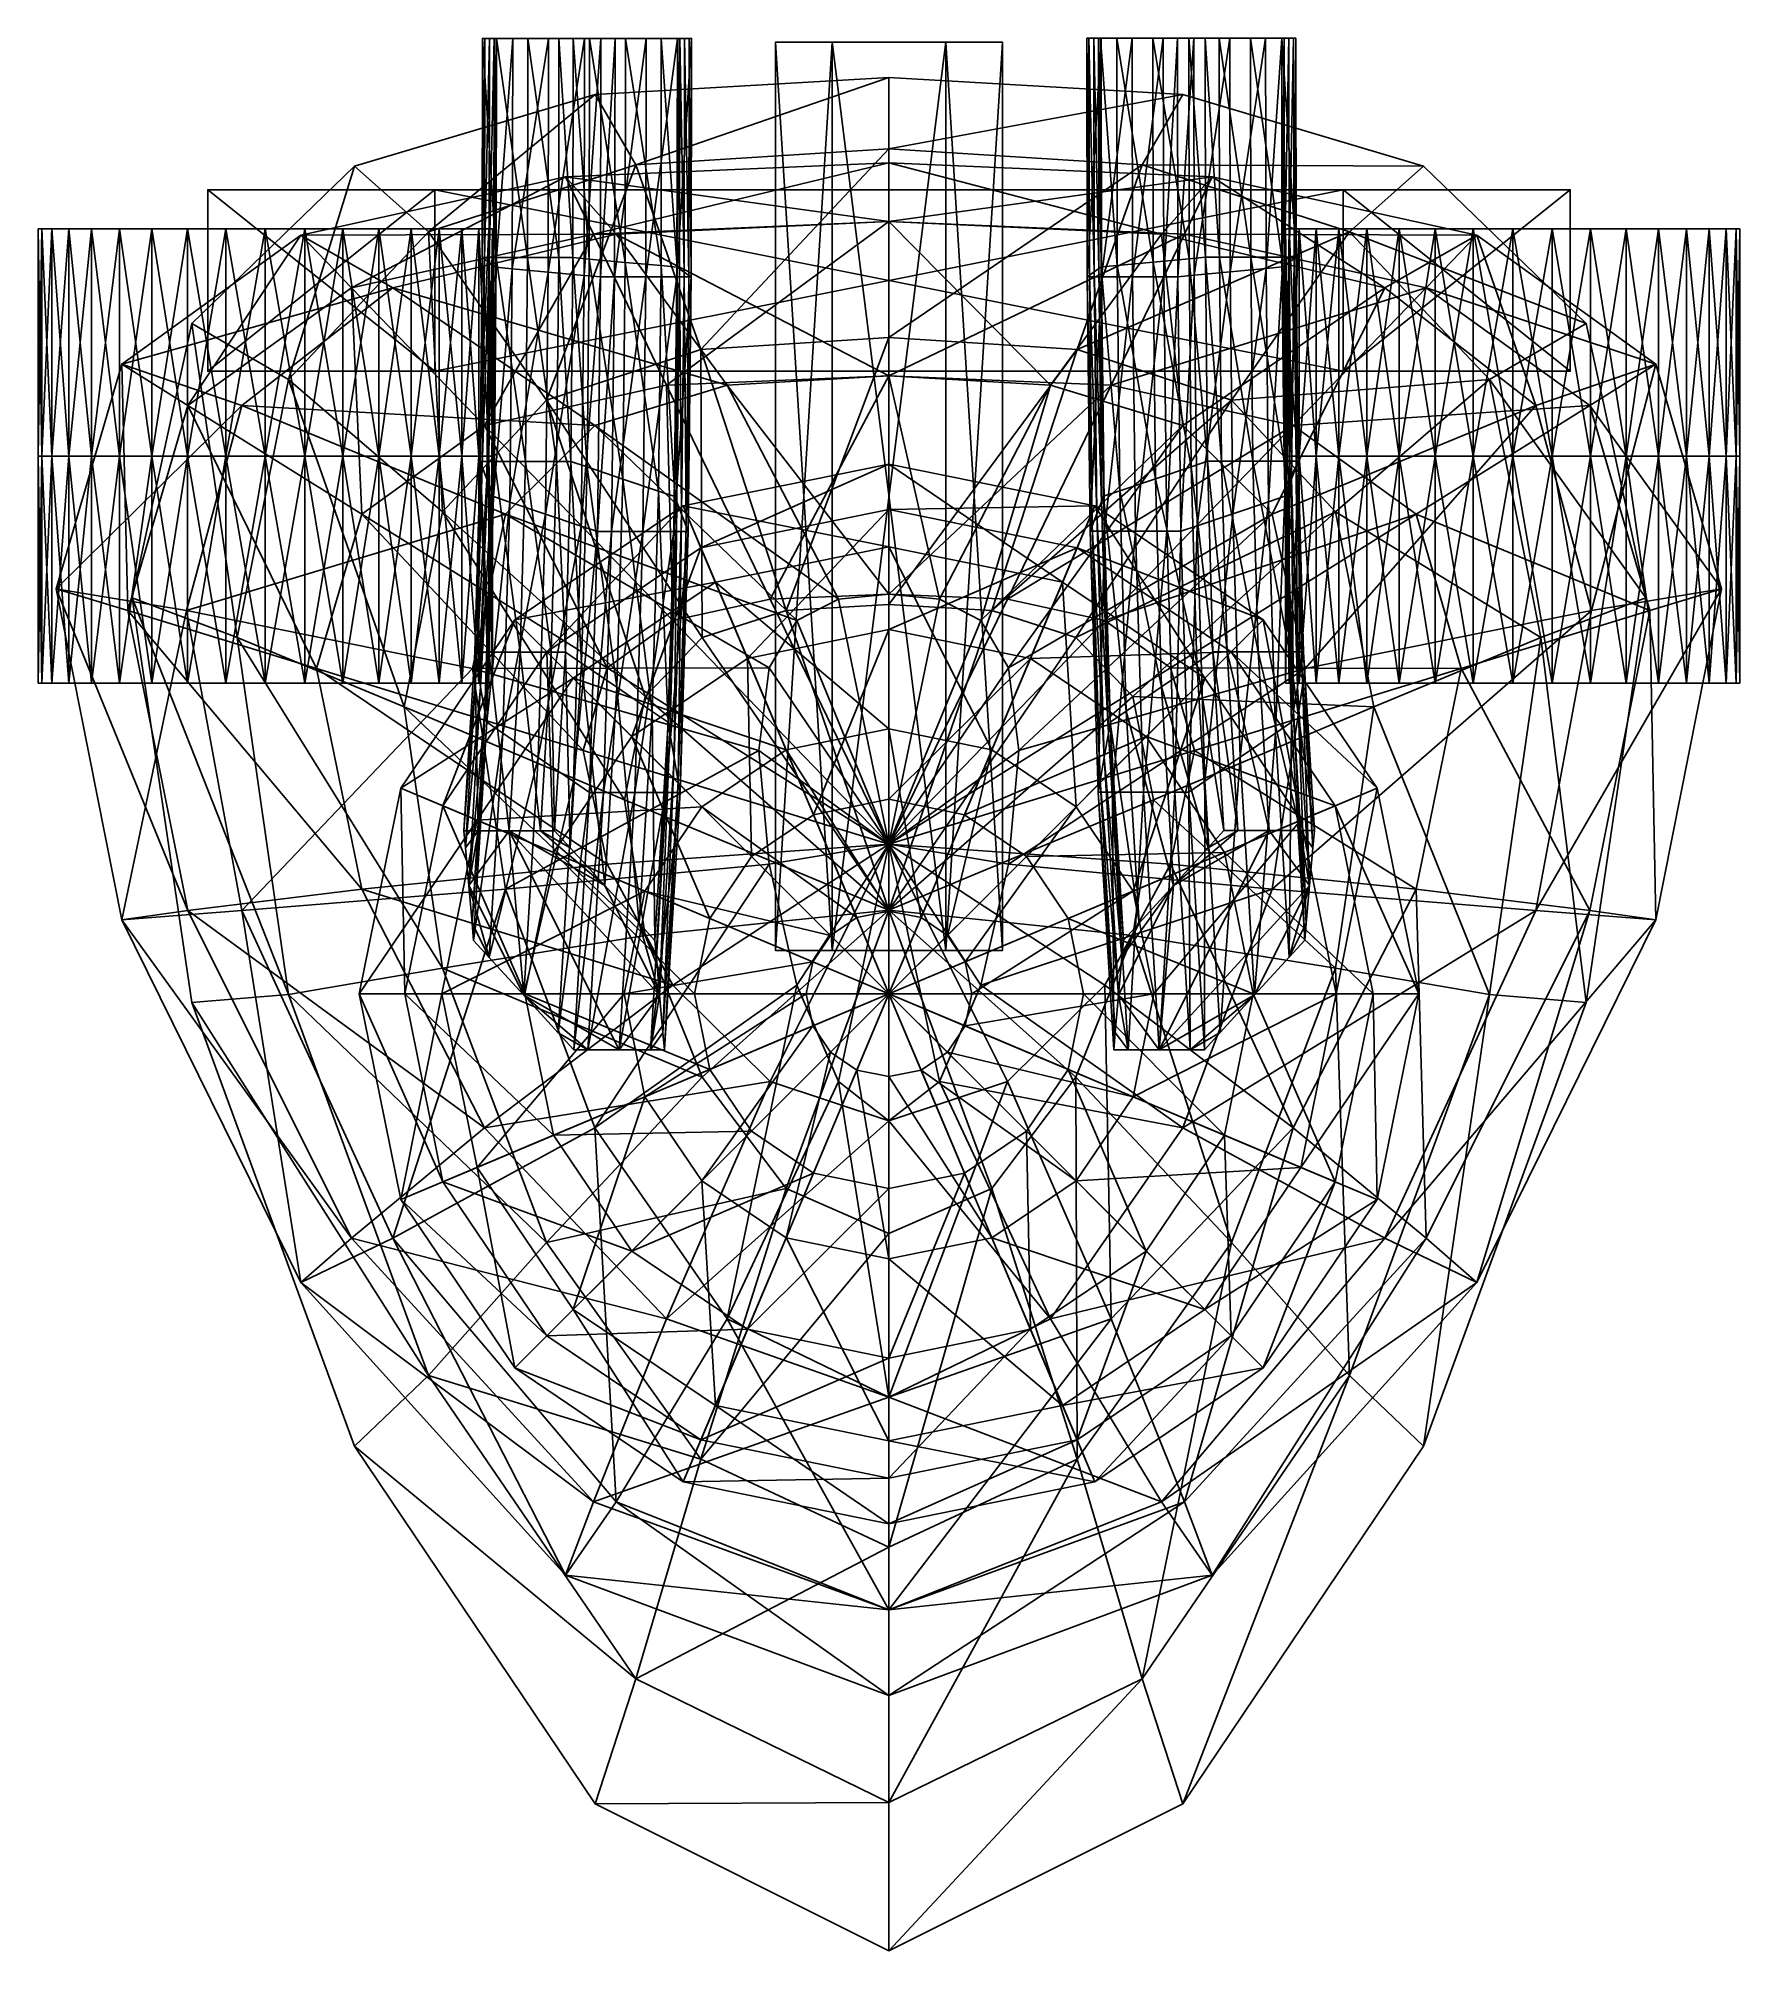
# Model space of a CAD drawing. Header units: metres. Extents: x -1.12 to 1.12, y -1.37 to 1.15.
import ezdxf

# ---------------------------------------------------------------- set-up
doc = ezdxf.new("R2010")
doc.units = ezdxf.units.M

msp = doc.modelspace()

# ---------------------------------------------------------------- linework, layer by layer
at = {"layer": 'Crystal'}
for points in [[(-0.15, -0.0533, 0.521), (-0.075, 1.1467, 0.6509), (-0.075, -0.0533, 0.6509)], [(-0.15, -0.0533, 0.521), (-0.15, 1.1467, 0.521), (-0.075, 1.1467, 0.6509)], [(-0.075, -0.0533, 0.3911), (-0.15, 1.1467, 0.521), (-0.15, -0.0533, 0.521)], [(-0.075, -0.0533, 0.3911), (-0.075, 1.1467, 0.3911), (-0.15, 1.1467, 0.521)], [(-0.15, 1.1467, 0.521), (-0.075, 1.1467, 0.3911), (-0.075, 1.1467, 0.6509)], [(-0.075, -0.0533, 0.6509), (0.075, 1.1467, 0.6509), (0.075, -0.0533, 0.6509)], [(-0.075, -0.0533, 0.6509), (-0.075, 1.1467, 0.6509), (0.075, 1.1467, 0.6509)], [(0.075, -0.0533, 0.3911), (-0.075, 1.1467, 0.3911), (-0.075, -0.0533, 0.3911)], [(0.075, -0.0533, 0.3911), (0.075, 1.1467, 0.3911), (-0.075, 1.1467, 0.3911)], [(0.15, 1.1467, 0.521), (-0.075, 1.1467, 0.3911), (0.075, 1.1467, 0.3911)], [(0.075, 1.1467, 0.6509), (-0.075, 1.1467, 0.6509), (0.15, 1.1467, 0.521)], [(-0.075, 1.1467, 0.3911), (0.15, 1.1467, 0.521), (-0.075, 1.1467, 0.6509)], [(0.075, -0.0533, 0.6509), (0.15, 1.1467, 0.521), (0.15, -0.0533, 0.521)], [(0.075, -0.0533, 0.6509), (0.075, 1.1467, 0.6509), (0.15, 1.1467, 0.521)], [(0.15, -0.0533, 0.521), (0.075, 1.1467, 0.3911), (0.075, -0.0533, 0.3911)], [(0.15, -0.0533, 0.521), (0.15, 1.1467, 0.521), (0.075, 1.1467, 0.3911)], [(-0.15, -0.0533, 0.521), (-0.075, -0.0533, 0.6509), (-0.075, -0.0533, 0.3911)], [(0.15, -0.0533, 0.521), (-0.075, -0.0533, 0.6509), (0.075, -0.0533, 0.6509)], [(-0.075, -0.0533, 0.3911), (-0.075, -0.0533, 0.6509), (0.15, -0.0533, 0.521)], [(0.15, -0.0533, 0.521), (0.075, -0.0533, 0.3911), (-0.075, -0.0533, 0.3911)]]:
    msp.add_3dface(points, dxfattribs=at)
at = {"layer": 'Crystal 1'}
for points in [[(0.2619, 0.8369, 0.5789), (0.2614, 1.152, 0.5796), (0.2801, 1.152, 0.5937)], [(0.2647, 0.839, 0.5556), (0.2614, 1.152, 0.5796), (0.2619, 0.8369, 0.5789)], [(0.2647, 0.839, 0.5556), (0.2642, 1.152, 0.5563), (0.2614, 1.152, 0.5796)], [(0.2642, 1.152, 0.5563), (0.2801, 1.152, 0.5937), (0.2614, 1.152, 0.5796)], [(0.2619, 0.8369, 0.5789), (0.2801, 1.152, 0.5937), (0.2806, 0.8369, 0.593)], [(0.271, 0.8434, 0.5045), (0.2642, 1.152, 0.5563), (0.2647, 0.839, 0.5556)], [(0.271, 0.8434, 0.5045), (0.2705, 1.152, 0.5052), (0.2642, 1.152, 0.5563)], [(0.2801, 1.152, 0.5937), (0.2642, 1.152, 0.5563), (0.2705, 1.152, 0.5052)], [(0.2772, 0.8478, 0.4533), (0.2705, 1.152, 0.5052), (0.271, 0.8434, 0.5045)], [(0.2772, 0.8478, 0.4533), (0.2768, 1.152, 0.454), (0.2705, 1.152, 0.5052)], [(0.2705, 1.152, 0.5052), (0.3212, 1.152, 0.6247), (0.2801, 1.152, 0.5937)], [(0.4502, 1.152, 0.6406), (0.3212, 1.152, 0.6247), (0.2705, 1.152, 0.5052)], [(0.4502, 1.152, 0.6406), (0.2705, 1.152, 0.5052), (0.3487, 1.152, 0.4014)], [(0.2768, 1.152, 0.454), (0.3487, 1.152, 0.4014), (0.2705, 1.152, 0.5052)], [(0.2801, 0.8498, 0.4301), (0.2768, 1.152, 0.454), (0.2772, 0.8478, 0.4533)], [(0.2801, 0.8498, 0.4301), (0.2796, 1.152, 0.4307), (0.2768, 1.152, 0.454)], [(0.3487, 1.152, 0.4014), (0.2768, 1.152, 0.454), (0.3012, 1.152, 0.4216)], [(0.2796, 1.152, 0.4307), (0.3012, 1.152, 0.4216), (0.2768, 1.152, 0.454)], [(0.3016, 0.8518, 0.421), (0.2796, 1.152, 0.4307), (0.2801, 0.8498, 0.4301)], [(0.3016, 0.8518, 0.421), (0.3012, 1.152, 0.4216), (0.2796, 1.152, 0.4307)], [(0.2806, 0.8369, 0.593), (0.2801, 1.152, 0.5937), (0.3212, 1.152, 0.6247)], [(0.2806, 0.8369, 0.593), (0.3212, 1.152, 0.6247), (0.3218, 0.8369, 0.624)], [(0.3491, 0.8562, 0.4008), (0.3012, 1.152, 0.4216), (0.3016, 0.8518, 0.421)], [(0.3491, 0.8562, 0.4008), (0.3487, 1.152, 0.4014), (0.3012, 1.152, 0.4216)], [(0.3218, 0.8369, 0.624), (0.3212, 1.152, 0.6247), (0.3624, 1.152, 0.6558)], [(0.3212, 1.152, 0.6247), (0.4502, 1.152, 0.6406), (0.3624, 1.152, 0.6558)], [(0.3218, 0.8369, 0.624), (0.3624, 1.152, 0.6558), (0.363, 0.8369, 0.6551)], [(0.3965, 0.8606, 0.3807), (0.3487, 1.152, 0.4014), (0.3491, 0.8562, 0.4008)], [(0.3965, 0.8606, 0.3807), (0.3961, 1.152, 0.3813), (0.3487, 1.152, 0.4014)], [(0.5284, 1.152, 0.5368), (0.4502, 1.152, 0.6406), (0.3487, 1.152, 0.4014)], [(0.4776, 1.152, 0.4173), (0.3487, 1.152, 0.4014), (0.3961, 1.152, 0.3813)], [(0.5284, 1.152, 0.5368), (0.3487, 1.152, 0.4014), (0.4776, 1.152, 0.4173)], [(0.363, 0.8369, 0.6551), (0.3624, 1.152, 0.6558), (0.3811, 1.152, 0.6699)], [(0.3811, 1.152, 0.6699), (0.3624, 1.152, 0.6558), (0.4027, 1.152, 0.6607)], [(0.4502, 1.152, 0.6406), (0.4027, 1.152, 0.6607), (0.3624, 1.152, 0.6558)], [(0.363, 0.8369, 0.6551), (0.3811, 1.152, 0.6699), (0.3817, 0.8369, 0.6692)], [(0.3817, 0.8369, 0.6692), (0.3811, 1.152, 0.6699), (0.4027, 1.152, 0.6607)], [(0.3817, 0.8369, 0.6692), (0.4027, 1.152, 0.6607), (0.4033, 0.839, 0.66)], [(0.4181, 0.8626, 0.3716), (0.3961, 1.152, 0.3813), (0.3965, 0.8606, 0.3807)], [(0.4181, 0.8626, 0.3716), (0.4177, 1.152, 0.3721), (0.3961, 1.152, 0.3813)], [(0.4364, 1.152, 0.3862), (0.3961, 1.152, 0.3813), (0.4177, 1.152, 0.3721)], [(0.4776, 1.152, 0.4173), (0.3961, 1.152, 0.3813), (0.4364, 1.152, 0.3862)], [(0.4033, 0.839, 0.66), (0.4027, 1.152, 0.6607), (0.4502, 1.152, 0.6406)], [(0.4033, 0.839, 0.66), (0.4502, 1.152, 0.6406), (0.4507, 0.8434, 0.6399)], [(0.4368, 0.8626, 0.3857), (0.4177, 1.152, 0.3721), (0.4181, 0.8626, 0.3716)], [(0.4368, 0.8626, 0.3857), (0.4364, 1.152, 0.3862), (0.4177, 1.152, 0.3721)], [(0.478, 0.8626, 0.4167), (0.4364, 1.152, 0.3862), (0.4368, 0.8626, 0.3857)], [(0.478, 0.8626, 0.4167), (0.4776, 1.152, 0.4173), (0.4364, 1.152, 0.3862)], [(0.4507, 0.8434, 0.6399), (0.4502, 1.152, 0.6406), (0.4976, 1.152, 0.6204)], [(0.5284, 1.152, 0.5368), (0.4976, 1.152, 0.6204), (0.4502, 1.152, 0.6406)], [(0.4507, 0.8434, 0.6399), (0.4976, 1.152, 0.6204), (0.4981, 0.8478, 0.6198)], [(0.5192, 0.8626, 0.4478), (0.4776, 1.152, 0.4173), (0.478, 0.8626, 0.4167)], [(0.5192, 0.8626, 0.4478), (0.5188, 1.152, 0.4483), (0.4776, 1.152, 0.4173)], [(0.5346, 1.152, 0.4857), (0.5284, 1.152, 0.5368), (0.4776, 1.152, 0.4173)], [(0.5346, 1.152, 0.4857), (0.4776, 1.152, 0.4173), (0.5188, 1.152, 0.4483)], [(0.4981, 0.8478, 0.6198), (0.4976, 1.152, 0.6204), (0.5192, 1.152, 0.6113)], [(0.5192, 1.152, 0.6113), (0.4976, 1.152, 0.6204), (0.5221, 1.152, 0.588)], [(0.5284, 1.152, 0.5368), (0.5221, 1.152, 0.588), (0.4976, 1.152, 0.6204)], [(0.4981, 0.8478, 0.6198), (0.5192, 1.152, 0.6113), (0.5197, 0.8498, 0.6107)], [(0.5379, 0.8626, 0.4619), (0.5188, 1.152, 0.4483), (0.5192, 0.8626, 0.4478)], [(0.5379, 0.8626, 0.4619), (0.5375, 1.152, 0.4624), (0.5188, 1.152, 0.4483)], [(0.5346, 1.152, 0.4857), (0.5188, 1.152, 0.4483), (0.5375, 1.152, 0.4624)], [(0.5197, 0.8498, 0.6107), (0.5192, 1.152, 0.6113), (0.5221, 1.152, 0.588)], [(0.5197, 0.8498, 0.6107), (0.5221, 1.152, 0.588), (0.5225, 0.8518, 0.5874)], [(0.5225, 0.8518, 0.5874), (0.5221, 1.152, 0.588), (0.5284, 1.152, 0.5368)], [(0.5225, 0.8518, 0.5874), (0.5284, 1.152, 0.5368), (0.5288, 0.8562, 0.5363)], [(0.5288, 0.8562, 0.5363), (0.5284, 1.152, 0.5368), (0.5346, 1.152, 0.4857)], [(0.5288, 0.8562, 0.5363), (0.5346, 1.152, 0.4857), (0.5351, 0.8606, 0.4851)], [(0.5351, 0.8606, 0.4851), (0.5346, 1.152, 0.4857), (0.5375, 1.152, 0.4624)], [(0.5351, 0.8606, 0.4851), (0.5375, 1.152, 0.4624), (0.5379, 0.8626, 0.4619)], [(0.3993, 0.5858, 0.3771), (0.3965, 0.8606, 0.3807), (0.3491, 0.8562, 0.4008)], [(0.4208, 0.593, 0.368), (0.4181, 0.8626, 0.3716), (0.3965, 0.8606, 0.3807)], [(0.4208, 0.593, 0.368), (0.3965, 0.8606, 0.3807), (0.3993, 0.5858, 0.3771)], [(0.4395, 0.593, 0.3821), (0.4181, 0.8626, 0.3716), (0.4208, 0.593, 0.368)], [(0.4395, 0.593, 0.3821), (0.4368, 0.8626, 0.3857), (0.4181, 0.8626, 0.3716)], [(0.4807, 0.593, 0.4132), (0.4368, 0.8626, 0.3857), (0.4395, 0.593, 0.3821)], [(0.4807, 0.593, 0.4132), (0.478, 0.8626, 0.4167), (0.4368, 0.8626, 0.3857)], [(0.5219, 0.593, 0.4442), (0.478, 0.8626, 0.4167), (0.4807, 0.593, 0.4132)], [(0.5219, 0.593, 0.4442), (0.5192, 0.8626, 0.4478), (0.478, 0.8626, 0.4167)], [(0.5406, 0.593, 0.4583), (0.5192, 0.8626, 0.4478), (0.5219, 0.593, 0.4442)], [(0.5406, 0.593, 0.4583), (0.5379, 0.8626, 0.4619), (0.5192, 0.8626, 0.4478)], [(0.5318, 0.5699, 0.5323), (0.5288, 0.8562, 0.5363), (0.5351, 0.8606, 0.4851)], [(0.5318, 0.5699, 0.5323), (0.5351, 0.8606, 0.4851), (0.5378, 0.5858, 0.4814)], [(0.5378, 0.5858, 0.4814), (0.5351, 0.8606, 0.4851), (0.5379, 0.8626, 0.4619)], [(0.5378, 0.5858, 0.4814), (0.5379, 0.8626, 0.4619), (0.5406, 0.593, 0.4583)], [(0.2685, 0.5077, 0.5506), (0.2647, 0.839, 0.5556), (0.2619, 0.8369, 0.5789)], [(0.2658, 0.5005, 0.5737), (0.2619, 0.8369, 0.5789), (0.2806, 0.8369, 0.593)], [(0.2685, 0.5077, 0.5506), (0.2619, 0.8369, 0.5789), (0.2658, 0.5005, 0.5737)], [(0.2746, 0.5236, 0.4997), (0.271, 0.8434, 0.5045), (0.2647, 0.839, 0.5556)], [(0.2746, 0.5236, 0.4997), (0.2647, 0.839, 0.5556), (0.2685, 0.5077, 0.5506)], [(0.2658, 0.5005, 0.5737), (0.2806, 0.8369, 0.593), (0.2845, 0.5005, 0.5878)], [(0.2806, 0.5395, 0.4488), (0.2772, 0.8478, 0.4533), (0.271, 0.8434, 0.5045)], [(0.2806, 0.5395, 0.4488), (0.271, 0.8434, 0.5045), (0.2746, 0.5236, 0.4997)], [(0.2834, 0.5468, 0.4257), (0.2801, 0.8498, 0.4301), (0.2772, 0.8478, 0.4533)], [(0.2834, 0.5468, 0.4257), (0.2772, 0.8478, 0.4533), (0.2806, 0.5395, 0.4488)], [(0.3048, 0.554, 0.4167), (0.3016, 0.8518, 0.421), (0.2801, 0.8498, 0.4301)], [(0.3048, 0.554, 0.4167), (0.2801, 0.8498, 0.4301), (0.2834, 0.5468, 0.4257)], [(0.2845, 0.5005, 0.5878), (0.2806, 0.8369, 0.593), (0.3218, 0.8369, 0.624)], [(0.2845, 0.5005, 0.5878), (0.3218, 0.8369, 0.624), (0.3257, 0.5005, 0.6188)], [(0.3521, 0.5699, 0.3969), (0.3491, 0.8562, 0.4008), (0.3016, 0.8518, 0.421)], [(0.3521, 0.5699, 0.3969), (0.3016, 0.8518, 0.421), (0.3048, 0.554, 0.4167)], [(0.3257, 0.5005, 0.6188), (0.3218, 0.8369, 0.624), (0.363, 0.8369, 0.6551)], [(0.3257, 0.5005, 0.6188), (0.363, 0.8369, 0.6551), (0.3669, 0.5005, 0.6499)], [(0.3993, 0.5858, 0.3771), (0.3491, 0.8562, 0.4008), (0.3521, 0.5699, 0.3969)], [(0.3669, 0.5005, 0.6499), (0.363, 0.8369, 0.6551), (0.3817, 0.8369, 0.6692)], [(0.3669, 0.5005, 0.6499), (0.3817, 0.8369, 0.6692), (0.3856, 0.5005, 0.664)], [(0.3856, 0.5005, 0.664), (0.3817, 0.8369, 0.6692), (0.4033, 0.839, 0.66)], [(0.3856, 0.5005, 0.664), (0.4033, 0.839, 0.66), (0.4071, 0.5077, 0.655)], [(0.4071, 0.5077, 0.655), (0.4033, 0.839, 0.66), (0.4507, 0.8434, 0.6399)], [(0.4071, 0.5077, 0.655), (0.4507, 0.8434, 0.6399), (0.4543, 0.5236, 0.6351)], [(0.4543, 0.5236, 0.6351), (0.4507, 0.8434, 0.6399), (0.4981, 0.8478, 0.6198)], [(0.4543, 0.5236, 0.6351), (0.4981, 0.8478, 0.6198), (0.5015, 0.5395, 0.6153)], [(0.5015, 0.5395, 0.6153), (0.4981, 0.8478, 0.6198), (0.5197, 0.8498, 0.6107)], [(0.5015, 0.5395, 0.6153), (0.5197, 0.8498, 0.6107), (0.523, 0.5468, 0.6063)], [(0.523, 0.5468, 0.6063), (0.5197, 0.8498, 0.6107), (0.5225, 0.8518, 0.5874)], [(0.5257, 0.554, 0.5832), (0.5225, 0.8518, 0.5874), (0.5288, 0.8562, 0.5363)], [(0.523, 0.5468, 0.6063), (0.5225, 0.8518, 0.5874), (0.5257, 0.554, 0.5832)], [(0.5257, 0.554, 0.5832), (0.5288, 0.8562, 0.5363), (0.5318, 0.5699, 0.5323)], [(0.4068, 0.3267, 0.3671), (0.3993, 0.5858, 0.3771), (0.3521, 0.5699, 0.3969)], [(0.428, 0.3412, 0.3584), (0.4208, 0.593, 0.368), (0.3993, 0.5858, 0.3771)], [(0.428, 0.3412, 0.3584), (0.3993, 0.5858, 0.3771), (0.4068, 0.3267, 0.3671)], [(0.4468, 0.3412, 0.3725), (0.4208, 0.593, 0.368), (0.428, 0.3412, 0.3584)], [(0.4468, 0.3412, 0.3725), (0.4395, 0.593, 0.3821), (0.4208, 0.593, 0.368)], [(0.4879, 0.3412, 0.4035), (0.4395, 0.593, 0.3821), (0.4468, 0.3412, 0.3725)], [(0.4879, 0.3412, 0.4035), (0.4807, 0.593, 0.4132), (0.4395, 0.593, 0.3821)], [(0.5291, 0.3412, 0.4346), (0.4807, 0.593, 0.4132), (0.4879, 0.3412, 0.4035)], [(0.5291, 0.3412, 0.4346), (0.5219, 0.593, 0.4442), (0.4807, 0.593, 0.4132)], [(0.5478, 0.3412, 0.4487), (0.5219, 0.593, 0.4442), (0.5291, 0.3412, 0.4346)], [(0.5478, 0.3412, 0.4487), (0.5406, 0.593, 0.4583), (0.5219, 0.593, 0.4442)], [(0.5399, 0.2948, 0.5215), (0.5318, 0.5699, 0.5323), (0.5378, 0.5858, 0.4814)], [(0.5454, 0.3267, 0.4714), (0.5378, 0.5858, 0.4814), (0.5406, 0.593, 0.4583)], [(0.5399, 0.2948, 0.5215), (0.5378, 0.5858, 0.4814), (0.5454, 0.3267, 0.4714)], [(0.5454, 0.3267, 0.4714), (0.5406, 0.593, 0.4583), (0.5478, 0.3412, 0.4487)], [(0.3602, 0.2948, 0.3861), (0.3521, 0.5699, 0.3969), (0.3048, 0.554, 0.4167)], [(0.4068, 0.3267, 0.3671), (0.3521, 0.5699, 0.3969), (0.3602, 0.2948, 0.3861)], [(0.5344, 0.263, 0.5717), (0.5257, 0.554, 0.5832), (0.5318, 0.5699, 0.5323)], [(0.5344, 0.263, 0.5717), (0.5318, 0.5699, 0.5323), (0.5399, 0.2948, 0.5215)], [(0.2898, 0.234, 0.4367), (0.2806, 0.5395, 0.4488), (0.2746, 0.5236, 0.4997)], [(0.2923, 0.2485, 0.4139), (0.2834, 0.5468, 0.4257), (0.2806, 0.5395, 0.4488)], [(0.2923, 0.2485, 0.4139), (0.2806, 0.5395, 0.4488), (0.2898, 0.234, 0.4367)], [(0.3135, 0.263, 0.4052), (0.3048, 0.554, 0.4167), (0.2834, 0.5468, 0.4257)], [(0.3135, 0.263, 0.4052), (0.2834, 0.5468, 0.4257), (0.2923, 0.2485, 0.4139)], [(0.3602, 0.2948, 0.3861), (0.3048, 0.554, 0.4167), (0.3135, 0.263, 0.4052)], [(0.4641, 0.2021, 0.6222), (0.4543, 0.5236, 0.6351), (0.5015, 0.5395, 0.6153)], [(0.4641, 0.2021, 0.6222), (0.5015, 0.5395, 0.6153), (0.5107, 0.234, 0.6031)], [(0.5107, 0.234, 0.6031), (0.5015, 0.5395, 0.6153), (0.523, 0.5468, 0.6063)], [(0.5107, 0.234, 0.6031), (0.523, 0.5468, 0.6063), (0.5319, 0.2485, 0.5944)], [(0.5319, 0.2485, 0.5944), (0.523, 0.5468, 0.6063), (0.5257, 0.554, 0.5832)], [(0.5319, 0.2485, 0.5944), (0.5257, 0.554, 0.5832), (0.5344, 0.263, 0.5717)], [(0.2789, 0.1702, 0.5369), (0.2685, 0.5077, 0.5506), (0.2658, 0.5005, 0.5737)], [(0.2844, 0.2021, 0.4868), (0.2746, 0.5236, 0.4997), (0.2685, 0.5077, 0.5506)], [(0.2844, 0.2021, 0.4868), (0.2685, 0.5077, 0.5506), (0.2789, 0.1702, 0.5369)], [(0.2898, 0.234, 0.4367), (0.2746, 0.5236, 0.4997), (0.2844, 0.2021, 0.4868)], [(0.3962, 0.1557, 0.6499), (0.3856, 0.5005, 0.664), (0.4071, 0.5077, 0.655)], [(0.3962, 0.1557, 0.6499), (0.4071, 0.5077, 0.655), (0.4174, 0.1702, 0.6413)], [(0.4174, 0.1702, 0.6413), (0.4071, 0.5077, 0.655), (0.4543, 0.5236, 0.6351)], [(0.4174, 0.1702, 0.6413), (0.4543, 0.5236, 0.6351), (0.4641, 0.2021, 0.6222)], [(0.2764, 0.1557, 0.5596), (0.2658, 0.5005, 0.5737), (0.2845, 0.5005, 0.5878)], [(0.2789, 0.1702, 0.5369), (0.2658, 0.5005, 0.5737), (0.2764, 0.1557, 0.5596)], [(0.2764, 0.1557, 0.5596), (0.2845, 0.5005, 0.5878), (0.2951, 0.1557, 0.5738)], [(0.2951, 0.1557, 0.5738), (0.2845, 0.5005, 0.5878), (0.3257, 0.5005, 0.6188)], [(0.2951, 0.1557, 0.5738), (0.3257, 0.5005, 0.6188), (0.3363, 0.1557, 0.6048)], [(0.3363, 0.1557, 0.6048), (0.3257, 0.5005, 0.6188), (0.3669, 0.5005, 0.6499)], [(0.3363, 0.1557, 0.6048), (0.3669, 0.5005, 0.6499), (0.3775, 0.1557, 0.6358)], [(0.3775, 0.1557, 0.6358), (0.3669, 0.5005, 0.6499), (0.3856, 0.5005, 0.664)], [(0.3775, 0.1557, 0.6358), (0.3856, 0.5005, 0.664), (0.3962, 0.1557, 0.6499)], [(0.4422, 0.1051, 0.3396), (0.428, 0.3412, 0.3584), (0.4068, 0.3267, 0.3671)], [(0.4609, 0.1051, 0.3537), (0.428, 0.3412, 0.3584), (0.4422, 0.1051, 0.3396)], [(0.4609, 0.1051, 0.3537), (0.4468, 0.3412, 0.3725), (0.428, 0.3412, 0.3584)], [(0.5021, 0.1051, 0.3847), (0.4468, 0.3412, 0.3725), (0.4609, 0.1051, 0.3537)], [(0.5021, 0.1051, 0.3847), (0.4879, 0.3412, 0.4035), (0.4468, 0.3412, 0.3725)], [(0.5433, 0.1051, 0.4158), (0.4879, 0.3412, 0.4035), (0.5021, 0.1051, 0.3847)], [(0.5433, 0.1051, 0.4158), (0.5291, 0.3412, 0.4346), (0.4879, 0.3412, 0.4035)], [(0.562, 0.1051, 0.4299), (0.5291, 0.3412, 0.4346), (0.5433, 0.1051, 0.4158)], [(0.562, 0.1051, 0.4299), (0.5478, 0.3412, 0.4487), (0.5291, 0.3412, 0.4346)], [(0.56, 0.0824, 0.452), (0.5454, 0.3267, 0.4714), (0.5478, 0.3412, 0.4487)], [(0.56, 0.0824, 0.452), (0.5478, 0.3412, 0.4487), (0.562, 0.1051, 0.4299)], [(0.4215, 0.0824, 0.3476), (0.4068, 0.3267, 0.3671), (0.3602, 0.2948, 0.3861)], [(0.4422, 0.1051, 0.3396), (0.4068, 0.3267, 0.3671), (0.4215, 0.0824, 0.3476)], [(0.5557, 0.0327, 0.5006), (0.5399, 0.2948, 0.5215), (0.5454, 0.3267, 0.4714)], [(0.5557, 0.0327, 0.5006), (0.5454, 0.3267, 0.4714), (0.56, 0.0824, 0.452)], [(0.376, 0.0327, 0.3652), (0.3602, 0.2948, 0.3861), (0.3135, 0.263, 0.4052)], [(0.4215, 0.0824, 0.3476), (0.3602, 0.2948, 0.3861), (0.376, 0.0327, 0.3652)], [(0.5513, -0.0171, 0.5492), (0.5344, 0.263, 0.5717), (0.5399, 0.2948, 0.5215)], [(0.5513, -0.0171, 0.5492), (0.5399, 0.2948, 0.5215), (0.5557, 0.0327, 0.5006)], [(0.3304, -0.0171, 0.3828), (0.3135, 0.263, 0.4052), (0.2923, 0.2485, 0.4139)], [(0.376, 0.0327, 0.3652), (0.3135, 0.263, 0.4052), (0.3304, -0.0171, 0.3828)], [(0.5493, -0.0397, 0.5713), (0.5319, 0.2485, 0.5944), (0.5344, 0.263, 0.5717)], [(0.5493, -0.0397, 0.5713), (0.5344, 0.263, 0.5717), (0.5513, -0.0171, 0.5492)], [(0.3077, -0.0623, 0.4129), (0.2898, 0.234, 0.4367), (0.2844, 0.2021, 0.4868)], [(0.3097, -0.0397, 0.3908), (0.2923, 0.2485, 0.4139), (0.2898, 0.234, 0.4367)], [(0.3097, -0.0397, 0.3908), (0.2898, 0.234, 0.4367), (0.3077, -0.0623, 0.4129)], [(0.3304, -0.0171, 0.3828), (0.2923, 0.2485, 0.4139), (0.3097, -0.0397, 0.3908)], [(0.4831, -0.112, 0.5969), (0.4641, 0.2021, 0.6222), (0.5107, 0.234, 0.6031)], [(0.4831, -0.112, 0.5969), (0.5107, 0.234, 0.6031), (0.5286, -0.0623, 0.5793)], [(0.5286, -0.0623, 0.5793), (0.5107, 0.234, 0.6031), (0.5319, 0.2485, 0.5944)], [(0.5286, -0.0623, 0.5793), (0.5319, 0.2485, 0.5944), (0.5493, -0.0397, 0.5713)], [(0.3034, -0.112, 0.4615), (0.2844, 0.2021, 0.4868), (0.2789, 0.1702, 0.5369)], [(0.3077, -0.0623, 0.4129), (0.2844, 0.2021, 0.4868), (0.3034, -0.112, 0.4615)], [(0.4375, -0.1618, 0.6145), (0.4174, 0.1702, 0.6413), (0.4641, 0.2021, 0.6222)], [(0.4375, -0.1618, 0.6145), (0.4641, 0.2021, 0.6222), (0.4831, -0.112, 0.5969)], [(0.299, -0.1618, 0.5102), (0.2789, 0.1702, 0.5369), (0.2764, 0.1557, 0.5596)], [(0.297, -0.1844, 0.5323), (0.2764, 0.1557, 0.5596), (0.2951, 0.1557, 0.5738)], [(0.299, -0.1618, 0.5102), (0.2764, 0.1557, 0.5596), (0.297, -0.1844, 0.5323)], [(0.3034, -0.112, 0.4615), (0.2789, 0.1702, 0.5369), (0.299, -0.1618, 0.5102)], [(0.3158, -0.1844, 0.5464), (0.2951, 0.1557, 0.5738), (0.3363, 0.1557, 0.6048)], [(0.297, -0.1844, 0.5323), (0.2951, 0.1557, 0.5738), (0.3158, -0.1844, 0.5464)], [(0.3158, -0.1844, 0.5464), (0.3363, 0.1557, 0.6048), (0.3569, -0.1844, 0.5774)], [(0.3569, -0.1844, 0.5774), (0.3363, 0.1557, 0.6048), (0.3775, 0.1557, 0.6358)], [(0.3569, -0.1844, 0.5774), (0.3775, 0.1557, 0.6358), (0.3981, -0.1844, 0.6084)], [(0.3981, -0.1844, 0.6084), (0.3775, 0.1557, 0.6358), (0.3962, 0.1557, 0.6499)], [(0.4168, -0.1844, 0.6225), (0.3962, 0.1557, 0.6499), (0.4174, 0.1702, 0.6413)], [(0.3981, -0.1844, 0.6084), (0.3962, 0.1557, 0.6499), (0.4168, -0.1844, 0.6225)], [(0.4168, -0.1844, 0.6225), (0.4174, 0.1702, 0.6413), (0.4375, -0.1618, 0.6145)], [(0.3569, -0.1844, 0.5774), (0.5021, 0.1051, 0.3847), (0.376, 0.0327, 0.3652)], [(0.3569, -0.1844, 0.5774), (0.5557, 0.0327, 0.5006), (0.5021, 0.1051, 0.3847)], [(0.376, 0.0327, 0.3652), (0.4609, 0.1051, 0.3537), (0.4215, 0.0824, 0.3476)], [(0.376, 0.0327, 0.3652), (0.5021, 0.1051, 0.3847), (0.4609, 0.1051, 0.3537)], [(0.4609, 0.1051, 0.3537), (0.4422, 0.1051, 0.3396), (0.4215, 0.0824, 0.3476)], [(0.5557, 0.0327, 0.5006), (0.5433, 0.1051, 0.4158), (0.5021, 0.1051, 0.3847)], [(0.56, 0.0824, 0.452), (0.5433, 0.1051, 0.4158), (0.5557, 0.0327, 0.5006)], [(0.56, 0.0824, 0.452), (0.562, 0.1051, 0.4299), (0.5433, 0.1051, 0.4158)], [(0.376, 0.0327, 0.3652), (0.3034, -0.112, 0.4615), (0.3569, -0.1844, 0.5774)], [(0.3077, -0.0623, 0.4129), (0.3034, -0.112, 0.4615), (0.376, 0.0327, 0.3652)], [(0.376, 0.0327, 0.3652), (0.3304, -0.0171, 0.3828), (0.3077, -0.0623, 0.4129)], [(0.5557, 0.0327, 0.5006), (0.3569, -0.1844, 0.5774), (0.4831, -0.112, 0.5969)], [(0.5286, -0.0623, 0.5793), (0.5557, 0.0327, 0.5006), (0.4831, -0.112, 0.5969)], [(0.5557, 0.0327, 0.5006), (0.5286, -0.0623, 0.5793), (0.5513, -0.0171, 0.5492)], [(0.3097, -0.0397, 0.3908), (0.3077, -0.0623, 0.4129), (0.3304, -0.0171, 0.3828)], [(0.5493, -0.0397, 0.5713), (0.5513, -0.0171, 0.5492), (0.5286, -0.0623, 0.5793)], [(0.3158, -0.1844, 0.5464), (0.3034, -0.112, 0.4615), (0.299, -0.1618, 0.5102)], [(0.3034, -0.112, 0.4615), (0.3158, -0.1844, 0.5464), (0.3569, -0.1844, 0.5774)], [(0.3981, -0.1844, 0.6084), (0.4831, -0.112, 0.5969), (0.3569, -0.1844, 0.5774)], [(0.4831, -0.112, 0.5969), (0.3981, -0.1844, 0.6084), (0.4375, -0.1618, 0.6145)], [(0.299, -0.1618, 0.5102), (0.297, -0.1844, 0.5323), (0.3158, -0.1844, 0.5464)], [(0.4168, -0.1844, 0.6225), (0.4375, -0.1618, 0.6145), (0.3981, -0.1844, 0.6084)]]:
    msp.add_3dface(points, dxfattribs=at)
at = {"layer": 'Crystal 2'}
for points in [[(-0.5375, 0.8623, 0.4619), (-0.5342, 1.1517, 0.4857), (-0.5346, 0.8603, 0.4851)], [(-0.5375, 0.8623, 0.4619), (-0.5371, 1.1517, 0.4624), (-0.5342, 1.1517, 0.4857)], [(-0.5188, 0.8623, 0.4478), (-0.5371, 1.1517, 0.4624), (-0.5375, 0.8623, 0.4619)], [(-0.5188, 0.8623, 0.4478), (-0.5184, 1.1517, 0.4483), (-0.5371, 1.1517, 0.4624)], [(-0.5371, 1.1517, 0.4624), (-0.5184, 1.1517, 0.4483), (-0.5342, 1.1517, 0.4857)], [(-0.5346, 0.8603, 0.4851), (-0.5279, 1.1517, 0.5368), (-0.5284, 0.8559, 0.5363)], [(-0.5346, 0.8603, 0.4851), (-0.5342, 1.1517, 0.4857), (-0.5279, 1.1517, 0.5368)], [(-0.5279, 1.1517, 0.5368), (-0.5342, 1.1517, 0.4857), (-0.5184, 1.1517, 0.4483)], [(-0.5284, 0.8559, 0.5363), (-0.5217, 1.1517, 0.588), (-0.5221, 0.8515, 0.5874)], [(-0.5284, 0.8559, 0.5363), (-0.5279, 1.1517, 0.5368), (-0.5217, 1.1517, 0.588)], [(-0.5279, 1.1517, 0.5368), (-0.4772, 1.1517, 0.4173), (-0.3482, 1.1517, 0.4014)], [(-0.5279, 1.1517, 0.5368), (-0.3482, 1.1517, 0.4014), (-0.2701, 1.1517, 0.5052)], [(-0.4772, 1.1517, 0.4173), (-0.5279, 1.1517, 0.5368), (-0.5184, 1.1517, 0.4483)], [(-0.4498, 1.1517, 0.6406), (-0.5217, 1.1517, 0.588), (-0.5279, 1.1517, 0.5368)], [(-0.4498, 1.1517, 0.6406), (-0.5279, 1.1517, 0.5368), (-0.2701, 1.1517, 0.5052)], [(-0.5221, 0.8515, 0.5874), (-0.5188, 1.1517, 0.6113), (-0.5193, 0.8495, 0.6107)], [(-0.5221, 0.8515, 0.5874), (-0.5217, 1.1517, 0.588), (-0.5188, 1.1517, 0.6113)], [(-0.5188, 1.1517, 0.6113), (-0.5217, 1.1517, 0.588), (-0.4972, 1.1517, 0.6204)], [(-0.4498, 1.1517, 0.6406), (-0.4972, 1.1517, 0.6204), (-0.5217, 1.1517, 0.588)], [(-0.5193, 0.8495, 0.6107), (-0.4972, 1.1517, 0.6204), (-0.4977, 0.8475, 0.6198)], [(-0.5193, 0.8495, 0.6107), (-0.5188, 1.1517, 0.6113), (-0.4972, 1.1517, 0.6204)], [(-0.4776, 0.8623, 0.4167), (-0.5184, 1.1517, 0.4483), (-0.5188, 0.8623, 0.4478)], [(-0.4776, 0.8623, 0.4167), (-0.4772, 1.1517, 0.4173), (-0.5184, 1.1517, 0.4483)], [(-0.4977, 0.8475, 0.6198), (-0.4498, 1.1517, 0.6406), (-0.4503, 0.843, 0.6399)], [(-0.4977, 0.8475, 0.6198), (-0.4972, 1.1517, 0.6204), (-0.4498, 1.1517, 0.6406)], [(-0.4364, 0.8623, 0.3857), (-0.4772, 1.1517, 0.4173), (-0.4776, 0.8623, 0.4167)], [(-0.4364, 0.8623, 0.3857), (-0.436, 1.1517, 0.3862), (-0.4772, 1.1517, 0.4173)], [(-0.3482, 1.1517, 0.4014), (-0.4772, 1.1517, 0.4173), (-0.436, 1.1517, 0.3862)], [(-0.4503, 0.843, 0.6399), (-0.4023, 1.1517, 0.6607), (-0.4028, 0.8386, 0.66)], [(-0.4503, 0.843, 0.6399), (-0.4498, 1.1517, 0.6406), (-0.4023, 1.1517, 0.6607)], [(-0.4023, 1.1517, 0.6607), (-0.4498, 1.1517, 0.6406), (-0.3208, 1.1517, 0.6247)], [(-0.4498, 1.1517, 0.6406), (-0.2701, 1.1517, 0.5052), (-0.3208, 1.1517, 0.6247)], [(-0.4177, 0.8623, 0.3716), (-0.436, 1.1517, 0.3862), (-0.4364, 0.8623, 0.3857)], [(-0.4177, 0.8623, 0.3716), (-0.4173, 1.1517, 0.3721), (-0.436, 1.1517, 0.3862)], [(-0.3957, 1.1517, 0.3813), (-0.436, 1.1517, 0.3862), (-0.4173, 1.1517, 0.3721)], [(-0.436, 1.1517, 0.3862), (-0.3957, 1.1517, 0.3813), (-0.3482, 1.1517, 0.4014)], [(-0.3961, 0.8603, 0.3807), (-0.4173, 1.1517, 0.3721), (-0.4177, 0.8623, 0.3716)], [(-0.3961, 0.8603, 0.3807), (-0.3957, 1.1517, 0.3813), (-0.4173, 1.1517, 0.3721)], [(-0.4028, 0.8386, 0.66), (-0.3807, 1.1517, 0.6699), (-0.3813, 0.8366, 0.6692)], [(-0.4028, 0.8386, 0.66), (-0.4023, 1.1517, 0.6607), (-0.3807, 1.1517, 0.6699)], [(-0.4023, 1.1517, 0.6607), (-0.3208, 1.1517, 0.6247), (-0.362, 1.1517, 0.6558)], [(-0.4023, 1.1517, 0.6607), (-0.362, 1.1517, 0.6558), (-0.3807, 1.1517, 0.6699)], [(-0.3487, 0.8559, 0.4008), (-0.3957, 1.1517, 0.3813), (-0.3961, 0.8603, 0.3807)], [(-0.3487, 0.8559, 0.4008), (-0.3482, 1.1517, 0.4014), (-0.3957, 1.1517, 0.3813)], [(-0.3813, 0.8366, 0.6692), (-0.362, 1.1517, 0.6558), (-0.3626, 0.8366, 0.655)], [(-0.3813, 0.8366, 0.6692), (-0.3807, 1.1517, 0.6699), (-0.362, 1.1517, 0.6558)], [(-0.3626, 0.8366, 0.655), (-0.3208, 1.1517, 0.6247), (-0.3214, 0.8366, 0.624)], [(-0.3626, 0.8366, 0.655), (-0.362, 1.1517, 0.6558), (-0.3208, 1.1517, 0.6247)], [(-0.3012, 0.8515, 0.4209), (-0.3482, 1.1517, 0.4014), (-0.3487, 0.8559, 0.4008)], [(-0.3012, 0.8515, 0.4209), (-0.3008, 1.1517, 0.4216), (-0.3482, 1.1517, 0.4014)], [(-0.3008, 1.1517, 0.4216), (-0.2701, 1.1517, 0.5052), (-0.3482, 1.1517, 0.4014)], [(-0.3214, 0.8366, 0.624), (-0.2796, 1.1517, 0.5937), (-0.2802, 0.8366, 0.593)], [(-0.3214, 0.8366, 0.624), (-0.3208, 1.1517, 0.6247), (-0.2796, 1.1517, 0.5937)], [(-0.3208, 1.1517, 0.6247), (-0.2701, 1.1517, 0.5052), (-0.2638, 1.1517, 0.5563)], [(-0.3208, 1.1517, 0.6247), (-0.2638, 1.1517, 0.5563), (-0.2796, 1.1517, 0.5937)], [(-0.2797, 0.8495, 0.4301), (-0.3008, 1.1517, 0.4216), (-0.3012, 0.8515, 0.4209)], [(-0.2797, 0.8495, 0.4301), (-0.2792, 1.1517, 0.4307), (-0.3008, 1.1517, 0.4216)], [(-0.2701, 1.1517, 0.5052), (-0.3008, 1.1517, 0.4216), (-0.2763, 1.1517, 0.454)], [(-0.2792, 1.1517, 0.4307), (-0.2763, 1.1517, 0.454), (-0.3008, 1.1517, 0.4216)], [(-0.2802, 0.8366, 0.593), (-0.2609, 1.1517, 0.5796), (-0.2615, 0.8366, 0.5789)], [(-0.2802, 0.8366, 0.593), (-0.2796, 1.1517, 0.5937), (-0.2609, 1.1517, 0.5796)], [(-0.2768, 0.8475, 0.4533), (-0.2792, 1.1517, 0.4307), (-0.2797, 0.8495, 0.4301)], [(-0.2796, 1.1517, 0.5937), (-0.2638, 1.1517, 0.5563), (-0.2609, 1.1517, 0.5796)], [(-0.2768, 0.8475, 0.4533), (-0.2763, 1.1517, 0.454), (-0.2792, 1.1517, 0.4307)], [(-0.2706, 0.843, 0.5045), (-0.2763, 1.1517, 0.454), (-0.2768, 0.8475, 0.4533)], [(-0.2706, 0.843, 0.5045), (-0.2701, 1.1517, 0.5052), (-0.2763, 1.1517, 0.454)], [(-0.2643, 0.8386, 0.5556), (-0.2701, 1.1517, 0.5052), (-0.2706, 0.843, 0.5045)], [(-0.2643, 0.8386, 0.5556), (-0.2638, 1.1517, 0.5563), (-0.2701, 1.1517, 0.5052)], [(-0.2615, 0.8366, 0.5789), (-0.2638, 1.1517, 0.5563), (-0.2643, 0.8386, 0.5556)], [(-0.2615, 0.8366, 0.5789), (-0.2609, 1.1517, 0.5796), (-0.2638, 1.1517, 0.5563)], [(-0.5402, 0.5927, 0.4583), (-0.5375, 0.8623, 0.4619), (-0.5346, 0.8603, 0.4851)], [(-0.5214, 0.5927, 0.4442), (-0.5375, 0.8623, 0.4619), (-0.5402, 0.5927, 0.4583)], [(-0.5402, 0.5927, 0.4583), (-0.5346, 0.8603, 0.4851), (-0.5374, 0.5855, 0.4814)], [(-0.5214, 0.5927, 0.4442), (-0.5188, 0.8623, 0.4478), (-0.5375, 0.8623, 0.4619)], [(-0.5374, 0.5855, 0.4814), (-0.5346, 0.8603, 0.4851), (-0.5284, 0.8559, 0.5363)], [(-0.4803, 0.5927, 0.4132), (-0.5188, 0.8623, 0.4478), (-0.5214, 0.5927, 0.4442)], [(-0.4803, 0.5927, 0.4132), (-0.4776, 0.8623, 0.4167), (-0.5188, 0.8623, 0.4478)], [(-0.4391, 0.5927, 0.3821), (-0.4776, 0.8623, 0.4167), (-0.4803, 0.5927, 0.4132)], [(-0.4391, 0.5927, 0.3821), (-0.4364, 0.8623, 0.3857), (-0.4776, 0.8623, 0.4167)], [(-0.4204, 0.5927, 0.368), (-0.4364, 0.8623, 0.3857), (-0.4391, 0.5927, 0.3821)], [(-0.4204, 0.5927, 0.368), (-0.4177, 0.8623, 0.3716), (-0.4364, 0.8623, 0.3857)], [(-0.3989, 0.5855, 0.377), (-0.4177, 0.8623, 0.3716), (-0.4204, 0.5927, 0.368)], [(-0.3989, 0.5855, 0.377), (-0.3961, 0.8603, 0.3807), (-0.4177, 0.8623, 0.3716)], [(-0.3516, 0.5696, 0.3969), (-0.3961, 0.8603, 0.3807), (-0.3989, 0.5855, 0.377)], [(-0.3516, 0.5696, 0.3969), (-0.3487, 0.8559, 0.4008), (-0.3961, 0.8603, 0.3807)], [(-0.5374, 0.5855, 0.4814), (-0.5284, 0.8559, 0.5363), (-0.5314, 0.5696, 0.5323)], [(-0.5314, 0.5696, 0.5323), (-0.5284, 0.8559, 0.5363), (-0.5221, 0.8515, 0.5874)], [(-0.5314, 0.5696, 0.5323), (-0.5221, 0.8515, 0.5874), (-0.5253, 0.5537, 0.5832)], [(-0.5253, 0.5537, 0.5832), (-0.5221, 0.8515, 0.5874), (-0.5193, 0.8495, 0.6107)], [(-0.5253, 0.5537, 0.5832), (-0.5193, 0.8495, 0.6107), (-0.5226, 0.5465, 0.6063)], [(-0.5226, 0.5465, 0.6063), (-0.5193, 0.8495, 0.6107), (-0.4977, 0.8475, 0.6198)], [(-0.5226, 0.5465, 0.6063), (-0.4977, 0.8475, 0.6198), (-0.5011, 0.5392, 0.6153)], [(-0.5011, 0.5392, 0.6153), (-0.4977, 0.8475, 0.6198), (-0.4503, 0.843, 0.6399)], [(-0.5011, 0.5392, 0.6153), (-0.4503, 0.843, 0.6399), (-0.4539, 0.5233, 0.6351)], [(-0.4539, 0.5233, 0.6351), (-0.4503, 0.843, 0.6399), (-0.4028, 0.8386, 0.66)], [(-0.4539, 0.5233, 0.6351), (-0.4028, 0.8386, 0.66), (-0.4066, 0.5074, 0.655)], [(-0.4066, 0.5074, 0.655), (-0.4028, 0.8386, 0.66), (-0.3813, 0.8366, 0.6692)], [(-0.4066, 0.5074, 0.655), (-0.3813, 0.8366, 0.6692), (-0.3852, 0.5002, 0.664)], [(-0.3852, 0.5002, 0.664), (-0.3626, 0.8366, 0.655), (-0.3665, 0.5002, 0.6499)], [(-0.3852, 0.5002, 0.664), (-0.3813, 0.8366, 0.6692), (-0.3626, 0.8366, 0.655)], [(-0.3665, 0.5002, 0.6499), (-0.3214, 0.8366, 0.624), (-0.3253, 0.5002, 0.6188)], [(-0.3665, 0.5002, 0.6499), (-0.3626, 0.8366, 0.655), (-0.3214, 0.8366, 0.624)], [(-0.3044, 0.5537, 0.4167), (-0.3487, 0.8559, 0.4008), (-0.3516, 0.5696, 0.3969)], [(-0.3044, 0.5537, 0.4167), (-0.3012, 0.8515, 0.4209), (-0.3487, 0.8559, 0.4008)], [(-0.3253, 0.5002, 0.6188), (-0.2802, 0.8366, 0.593), (-0.2841, 0.5002, 0.5878)], [(-0.3253, 0.5002, 0.6188), (-0.3214, 0.8366, 0.624), (-0.2802, 0.8366, 0.593)], [(-0.2829, 0.5465, 0.4257), (-0.3012, 0.8515, 0.4209), (-0.3044, 0.5537, 0.4167)], [(-0.2829, 0.5465, 0.4257), (-0.2797, 0.8495, 0.4301), (-0.3012, 0.8515, 0.4209)], [(-0.2841, 0.5002, 0.5878), (-0.2615, 0.8366, 0.5789), (-0.2654, 0.5002, 0.5737)], [(-0.2841, 0.5002, 0.5878), (-0.2802, 0.8366, 0.593), (-0.2615, 0.8366, 0.5789)], [(-0.2802, 0.5392, 0.4488), (-0.2797, 0.8495, 0.4301), (-0.2829, 0.5465, 0.4257)], [(-0.2802, 0.5392, 0.4488), (-0.2768, 0.8475, 0.4533), (-0.2797, 0.8495, 0.4301)], [(-0.2742, 0.5233, 0.4997), (-0.2768, 0.8475, 0.4533), (-0.2802, 0.5392, 0.4488)], [(-0.2742, 0.5233, 0.4997), (-0.2706, 0.843, 0.5045), (-0.2768, 0.8475, 0.4533)], [(-0.2681, 0.5074, 0.5506), (-0.2706, 0.843, 0.5045), (-0.2742, 0.5233, 0.4997)], [(-0.2681, 0.5074, 0.5506), (-0.2643, 0.8386, 0.5556), (-0.2706, 0.843, 0.5045)], [(-0.2654, 0.5002, 0.5737), (-0.2643, 0.8386, 0.5556), (-0.2681, 0.5074, 0.5506)], [(-0.2654, 0.5002, 0.5737), (-0.2615, 0.8366, 0.5789), (-0.2643, 0.8386, 0.5556)], [(-0.5474, 0.3409, 0.4487), (-0.5402, 0.5927, 0.4583), (-0.5374, 0.5855, 0.4814)], [(-0.5287, 0.3409, 0.4346), (-0.5402, 0.5927, 0.4583), (-0.5474, 0.3409, 0.4487)], [(-0.5474, 0.3409, 0.4487), (-0.5374, 0.5855, 0.4814), (-0.5449, 0.3264, 0.4714)], [(-0.5449, 0.3264, 0.4714), (-0.5374, 0.5855, 0.4814), (-0.5314, 0.5696, 0.5323)], [(-0.5287, 0.3409, 0.4346), (-0.5214, 0.5927, 0.4442), (-0.5402, 0.5927, 0.4583)], [(-0.4875, 0.3409, 0.4035), (-0.5214, 0.5927, 0.4442), (-0.5287, 0.3409, 0.4346)], [(-0.4875, 0.3409, 0.4035), (-0.4803, 0.5927, 0.4132), (-0.5214, 0.5927, 0.4442)], [(-0.4463, 0.3409, 0.3725), (-0.4803, 0.5927, 0.4132), (-0.4875, 0.3409, 0.4035)], [(-0.4463, 0.3409, 0.3725), (-0.4391, 0.5927, 0.3821), (-0.4803, 0.5927, 0.4132)], [(-0.4276, 0.3409, 0.3584), (-0.4391, 0.5927, 0.3821), (-0.4463, 0.3409, 0.3725)], [(-0.4276, 0.3409, 0.3584), (-0.4204, 0.5927, 0.368), (-0.4391, 0.5927, 0.3821)], [(-0.4064, 0.3264, 0.3671), (-0.4204, 0.5927, 0.368), (-0.4276, 0.3409, 0.3584)], [(-0.4064, 0.3264, 0.3671), (-0.3989, 0.5855, 0.377), (-0.4204, 0.5927, 0.368)], [(-0.3598, 0.2945, 0.3861), (-0.3989, 0.5855, 0.377), (-0.4064, 0.3264, 0.3671)], [(-0.3598, 0.2945, 0.3861), (-0.3516, 0.5696, 0.3969), (-0.3989, 0.5855, 0.377)], [(-0.5449, 0.3264, 0.4714), (-0.5314, 0.5696, 0.5323), (-0.5395, 0.2945, 0.5215)], [(-0.5395, 0.2945, 0.5215), (-0.5314, 0.5696, 0.5323), (-0.5253, 0.5537, 0.5832)], [(-0.3131, 0.2626, 0.4052), (-0.3516, 0.5696, 0.3969), (-0.3598, 0.2945, 0.3861)], [(-0.3131, 0.2626, 0.4052), (-0.3044, 0.5537, 0.4167), (-0.3516, 0.5696, 0.3969)], [(-0.5395, 0.2945, 0.5215), (-0.5253, 0.5537, 0.5832), (-0.534, 0.2626, 0.5717)], [(-0.534, 0.2626, 0.5717), (-0.5253, 0.5537, 0.5832), (-0.5226, 0.5465, 0.6063)], [(-0.534, 0.2626, 0.5717), (-0.5226, 0.5465, 0.6063), (-0.5315, 0.2482, 0.5944)], [(-0.5315, 0.2482, 0.5944), (-0.5226, 0.5465, 0.6063), (-0.5011, 0.5392, 0.6153)], [(-0.5315, 0.2482, 0.5944), (-0.5011, 0.5392, 0.6153), (-0.5103, 0.2337, 0.6031)], [(-0.5103, 0.2337, 0.6031), (-0.5011, 0.5392, 0.6153), (-0.4539, 0.5233, 0.6351)], [(-0.2919, 0.2482, 0.4139), (-0.3044, 0.5537, 0.4167), (-0.3131, 0.2626, 0.4052)], [(-0.2919, 0.2482, 0.4139), (-0.2829, 0.5465, 0.4257), (-0.3044, 0.5537, 0.4167)], [(-0.2894, 0.2337, 0.4367), (-0.2829, 0.5465, 0.4257), (-0.2919, 0.2482, 0.4139)], [(-0.2894, 0.2337, 0.4367), (-0.2802, 0.5392, 0.4488), (-0.2829, 0.5465, 0.4257)], [(-0.2839, 0.2018, 0.4868), (-0.2802, 0.5392, 0.4488), (-0.2894, 0.2337, 0.4367)], [(-0.2839, 0.2018, 0.4868), (-0.2742, 0.5233, 0.4997), (-0.2802, 0.5392, 0.4488)], [(-0.5103, 0.2337, 0.6031), (-0.4539, 0.5233, 0.6351), (-0.4636, 0.2018, 0.6222)], [(-0.4636, 0.2018, 0.6222), (-0.4539, 0.5233, 0.6351), (-0.4066, 0.5074, 0.655)], [(-0.4636, 0.2018, 0.6222), (-0.4066, 0.5074, 0.655), (-0.417, 0.1699, 0.6412)], [(-0.417, 0.1699, 0.6412), (-0.4066, 0.5074, 0.655), (-0.3852, 0.5002, 0.664)], [(-0.2785, 0.1699, 0.5369), (-0.2742, 0.5233, 0.4997), (-0.2839, 0.2018, 0.4868)], [(-0.2785, 0.1699, 0.5369), (-0.2681, 0.5074, 0.5506), (-0.2742, 0.5233, 0.4997)], [(-0.276, 0.1554, 0.5596), (-0.2681, 0.5074, 0.5506), (-0.2785, 0.1699, 0.5369)], [(-0.276, 0.1554, 0.5596), (-0.2654, 0.5002, 0.5737), (-0.2681, 0.5074, 0.5506)], [(-0.417, 0.1699, 0.6412), (-0.3852, 0.5002, 0.664), (-0.3958, 0.1554, 0.6499)], [(-0.3958, 0.1554, 0.6499), (-0.3665, 0.5002, 0.6499), (-0.377, 0.1554, 0.6358)], [(-0.3958, 0.1554, 0.6499), (-0.3852, 0.5002, 0.664), (-0.3665, 0.5002, 0.6499)], [(-0.377, 0.1554, 0.6358), (-0.3253, 0.5002, 0.6188), (-0.3359, 0.1554, 0.6048)], [(-0.377, 0.1554, 0.6358), (-0.3665, 0.5002, 0.6499), (-0.3253, 0.5002, 0.6188)], [(-0.3359, 0.1554, 0.6048), (-0.2841, 0.5002, 0.5878), (-0.2947, 0.1554, 0.5737)], [(-0.3359, 0.1554, 0.6048), (-0.3253, 0.5002, 0.6188), (-0.2841, 0.5002, 0.5878)], [(-0.2947, 0.1554, 0.5737), (-0.2654, 0.5002, 0.5737), (-0.276, 0.1554, 0.5596)], [(-0.2947, 0.1554, 0.5737), (-0.2841, 0.5002, 0.5878), (-0.2654, 0.5002, 0.5737)], [(-0.5616, 0.1047, 0.4299), (-0.5474, 0.3409, 0.4487), (-0.5449, 0.3264, 0.4714)], [(-0.5429, 0.1047, 0.4158), (-0.5474, 0.3409, 0.4487), (-0.5616, 0.1047, 0.4299)], [(-0.5429, 0.1047, 0.4158), (-0.5287, 0.3409, 0.4346), (-0.5474, 0.3409, 0.4487)], [(-0.5017, 0.1047, 0.3847), (-0.5287, 0.3409, 0.4346), (-0.5429, 0.1047, 0.4158)], [(-0.5017, 0.1047, 0.3847), (-0.4875, 0.3409, 0.4035), (-0.5287, 0.3409, 0.4346)], [(-0.4605, 0.1047, 0.3537), (-0.4875, 0.3409, 0.4035), (-0.5017, 0.1047, 0.3847)], [(-0.4605, 0.1047, 0.3537), (-0.4463, 0.3409, 0.3725), (-0.4875, 0.3409, 0.4035)], [(-0.4418, 0.1047, 0.3396), (-0.4463, 0.3409, 0.3725), (-0.4605, 0.1047, 0.3537)], [(-0.4418, 0.1047, 0.3396), (-0.4276, 0.3409, 0.3584), (-0.4463, 0.3409, 0.3725)], [(-0.4211, 0.0821, 0.3476), (-0.4276, 0.3409, 0.3584), (-0.4418, 0.1047, 0.3396)], [(-0.4211, 0.0821, 0.3476), (-0.4064, 0.3264, 0.3671), (-0.4276, 0.3409, 0.3584)], [(-0.5616, 0.1047, 0.4299), (-0.5449, 0.3264, 0.4714), (-0.5596, 0.0821, 0.452)], [(-0.5596, 0.0821, 0.452), (-0.5449, 0.3264, 0.4714), (-0.5395, 0.2945, 0.5215)], [(-0.3755, 0.0324, 0.3652), (-0.4064, 0.3264, 0.3671), (-0.4211, 0.0821, 0.3476)], [(-0.3755, 0.0324, 0.3652), (-0.3598, 0.2945, 0.3861), (-0.4064, 0.3264, 0.3671)], [(-0.5596, 0.0821, 0.452), (-0.5395, 0.2945, 0.5215), (-0.5552, 0.0324, 0.5006)], [(-0.5552, 0.0324, 0.5006), (-0.5395, 0.2945, 0.5215), (-0.534, 0.2626, 0.5717)], [(-0.33, -0.0174, 0.3828), (-0.3598, 0.2945, 0.3861), (-0.3755, 0.0324, 0.3652)], [(-0.33, -0.0174, 0.3828), (-0.3131, 0.2626, 0.4052), (-0.3598, 0.2945, 0.3861)], [(-0.5552, 0.0324, 0.5006), (-0.534, 0.2626, 0.5717), (-0.5509, -0.0174, 0.5492)], [(-0.5509, -0.0174, 0.5492), (-0.534, 0.2626, 0.5717), (-0.5315, 0.2482, 0.5944)], [(-0.3093, -0.04, 0.3908), (-0.3131, 0.2626, 0.4052), (-0.33, -0.0174, 0.3828)], [(-0.3093, -0.04, 0.3908), (-0.2919, 0.2482, 0.4139), (-0.3131, 0.2626, 0.4052)], [(-0.5509, -0.0174, 0.5492), (-0.5315, 0.2482, 0.5944), (-0.5489, -0.04, 0.5713)], [(-0.5489, -0.04, 0.5713), (-0.5315, 0.2482, 0.5944), (-0.5103, 0.2337, 0.6031)], [(-0.5489, -0.04, 0.5713), (-0.5103, 0.2337, 0.6031), (-0.5282, -0.0626, 0.5793)], [(-0.5282, -0.0626, 0.5793), (-0.5103, 0.2337, 0.6031), (-0.4636, 0.2018, 0.6222)], [(-0.3073, -0.0626, 0.4129), (-0.2919, 0.2482, 0.4139), (-0.3093, -0.04, 0.3908)], [(-0.3073, -0.0626, 0.4129), (-0.2894, 0.2337, 0.4367), (-0.2919, 0.2482, 0.4139)], [(-0.303, -0.1124, 0.4615), (-0.2894, 0.2337, 0.4367), (-0.3073, -0.0626, 0.4129)], [(-0.303, -0.1124, 0.4615), (-0.2839, 0.2018, 0.4868), (-0.2894, 0.2337, 0.4367)], [(-0.5282, -0.0626, 0.5793), (-0.4636, 0.2018, 0.6222), (-0.4826, -0.1124, 0.5969)], [(-0.4826, -0.1124, 0.5969), (-0.4636, 0.2018, 0.6222), (-0.417, 0.1699, 0.6412)], [(-0.2986, -0.1621, 0.5102), (-0.2839, 0.2018, 0.4868), (-0.303, -0.1124, 0.4615)], [(-0.2986, -0.1621, 0.5102), (-0.2785, 0.1699, 0.5369), (-0.2839, 0.2018, 0.4868)], [(-0.4826, -0.1124, 0.5969), (-0.417, 0.1699, 0.6412), (-0.4371, -0.1621, 0.6145)], [(-0.4371, -0.1621, 0.6145), (-0.417, 0.1699, 0.6412), (-0.3958, 0.1554, 0.6499)], [(-0.4371, -0.1621, 0.6145), (-0.3958, 0.1554, 0.6499), (-0.4164, -0.1847, 0.6225)], [(-0.4164, -0.1847, 0.6225), (-0.377, 0.1554, 0.6358), (-0.3977, -0.1847, 0.6084)], [(-0.4164, -0.1847, 0.6225), (-0.3958, 0.1554, 0.6499), (-0.377, 0.1554, 0.6358)], [(-0.3977, -0.1847, 0.6084), (-0.3359, 0.1554, 0.6048), (-0.3565, -0.1847, 0.5774)], [(-0.3977, -0.1847, 0.6084), (-0.377, 0.1554, 0.6358), (-0.3359, 0.1554, 0.6048)], [(-0.3565, -0.1847, 0.5774), (-0.2947, 0.1554, 0.5737), (-0.3153, -0.1847, 0.5464)], [(-0.3565, -0.1847, 0.5774), (-0.3359, 0.1554, 0.6048), (-0.2947, 0.1554, 0.5737)], [(-0.3153, -0.1847, 0.5464), (-0.276, 0.1554, 0.5596), (-0.2966, -0.1847, 0.5323)], [(-0.3153, -0.1847, 0.5464), (-0.2947, 0.1554, 0.5737), (-0.276, 0.1554, 0.5596)], [(-0.2966, -0.1847, 0.5323), (-0.2785, 0.1699, 0.5369), (-0.2986, -0.1621, 0.5102)], [(-0.2966, -0.1847, 0.5323), (-0.276, 0.1554, 0.5596), (-0.2785, 0.1699, 0.5369)], [(-0.5616, 0.1047, 0.4299), (-0.5596, 0.0821, 0.452), (-0.5429, 0.1047, 0.4158)], [(-0.5552, 0.0324, 0.5006), (-0.5429, 0.1047, 0.4158), (-0.5596, 0.0821, 0.452)], [(-0.4826, -0.1124, 0.5969), (-0.5017, 0.1047, 0.3847), (-0.5552, 0.0324, 0.5006)], [(-0.5429, 0.1047, 0.4158), (-0.5552, 0.0324, 0.5006), (-0.5017, 0.1047, 0.3847)], [(-0.3755, 0.0324, 0.3652), (-0.4605, 0.1047, 0.3537), (-0.5017, 0.1047, 0.3847)], [(-0.303, -0.1124, 0.4615), (-0.3755, 0.0324, 0.3652), (-0.5017, 0.1047, 0.3847)], [(-0.5017, 0.1047, 0.3847), (-0.3565, -0.1847, 0.5774), (-0.303, -0.1124, 0.4615)], [(-0.5017, 0.1047, 0.3847), (-0.4826, -0.1124, 0.5969), (-0.3565, -0.1847, 0.5774)], [(-0.4211, 0.0821, 0.3476), (-0.4418, 0.1047, 0.3396), (-0.4605, 0.1047, 0.3537)], [(-0.4605, 0.1047, 0.3537), (-0.3755, 0.0324, 0.3652), (-0.4211, 0.0821, 0.3476)], [(-0.5509, -0.0174, 0.5492), (-0.5282, -0.0626, 0.5793), (-0.5552, 0.0324, 0.5006)], [(-0.4826, -0.1124, 0.5969), (-0.5552, 0.0324, 0.5006), (-0.5282, -0.0626, 0.5793)], [(-0.33, -0.0174, 0.3828), (-0.3755, 0.0324, 0.3652), (-0.303, -0.1124, 0.4615)], [(-0.5489, -0.04, 0.5713), (-0.5282, -0.0626, 0.5793), (-0.5509, -0.0174, 0.5492)], [(-0.303, -0.1124, 0.4615), (-0.3073, -0.0626, 0.4129), (-0.33, -0.0174, 0.3828)], [(-0.3093, -0.04, 0.3908), (-0.33, -0.0174, 0.3828), (-0.3073, -0.0626, 0.4129)], [(-0.4371, -0.1621, 0.6145), (-0.3977, -0.1847, 0.6084), (-0.4826, -0.1124, 0.5969)], [(-0.4826, -0.1124, 0.5969), (-0.3977, -0.1847, 0.6084), (-0.3565, -0.1847, 0.5774)], [(-0.303, -0.1124, 0.4615), (-0.3565, -0.1847, 0.5774), (-0.3153, -0.1847, 0.5464)], [(-0.303, -0.1124, 0.4615), (-0.3153, -0.1847, 0.5464), (-0.2986, -0.1621, 0.5102)], [(-0.4371, -0.1621, 0.6145), (-0.4164, -0.1847, 0.6225), (-0.3977, -0.1847, 0.6084)], [(-0.3153, -0.1847, 0.5464), (-0.2966, -0.1847, 0.5323), (-0.2986, -0.1621, 0.5102)]]:
    msp.add_3dface(points, dxfattribs=at)
at = {"layer": 'Crystal 3'}
for points in [[(-0.9, 0.7119, 0.1994), (-0.6, 0.9519, 0.3943), (-0.6, 0.7119, 0.3943)], [(-0.9, 0.7119, 0.1994), (-0.9, 0.9519, 0.1994), (-0.6, 0.9519, 0.3943)], [(-0.6, 0.7119, 0.0046), (-0.9, 0.9519, 0.1994), (-0.9, 0.7119, 0.1994)], [(-0.6, 0.7119, 0.0046), (-0.6, 0.9519, 0.0046), (-0.9, 0.9519, 0.1994)], [(-0.9, 0.9519, 0.1994), (-0.6, 0.9519, 0.0046), (0.9, 0.9519, 0.1994)], [(-0.9, 0.9519, 0.1994), (0.9, 0.9519, 0.1994), (-0.6, 0.9519, 0.3943)], [(-0.6, 0.7119, 0.3943), (0.6, 0.9519, 0.3943), (0.6, 0.7119, 0.3943)], [(-0.6, 0.7119, 0.3943), (-0.6, 0.9519, 0.3943), (0.6, 0.9519, 0.3943)], [(0.6, 0.7119, 0.0046), (-0.6, 0.9519, 0.0046), (-0.6, 0.7119, 0.0046)], [(0.6, 0.7119, 0.0046), (0.6, 0.9519, 0.0046), (-0.6, 0.9519, 0.0046)], [(0.9, 0.9519, 0.1994), (-0.6, 0.9519, 0.0046), (0.6, 0.9519, 0.0046)], [(0.6, 0.9519, 0.3943), (-0.6, 0.9519, 0.3943), (0.9, 0.9519, 0.1994)], [(0.6, 0.7119, 0.3943), (0.9, 0.9519, 0.1994), (0.9, 0.7119, 0.1994)], [(0.6, 0.7119, 0.3943), (0.6, 0.9519, 0.3943), (0.9, 0.9519, 0.1994)], [(0.9, 0.7119, 0.1994), (0.6, 0.9519, 0.0046), (0.6, 0.7119, 0.0046)], [(0.9, 0.7119, 0.1994), (0.9, 0.9519, 0.1994), (0.6, 0.9519, 0.0046)], [(-0.9, 0.7119, 0.1994), (-0.6, 0.7119, 0.3943), (0.9, 0.7119, 0.1994)], [(-0.9, 0.7119, 0.1994), (0.9, 0.7119, 0.1994), (-0.6, 0.7119, 0.0046)], [(-0.6, 0.7119, 0.3943), (0.6, 0.7119, 0.3943), (0.9, 0.7119, 0.1994)], [(0.6, 0.7119, 0.0046), (-0.6, 0.7119, 0.0046), (0.9, 0.7119, 0.1994)]]:
    msp.add_3dface(points, dxfattribs=at)
at = {"layer": 'Cylinder'}
for points in [[(-1.124, 0.6, 0.215), (-1.1194, 0.9, 0.2671), (-1.1194, 0.6, 0.2671)], [(-1.124, 0.6, 0.215), (-1.124, 0.9, 0.215), (-1.1194, 0.9, 0.2671)], [(-1.124, 0.9, 0.215), (-1.1194, 0.9, 0.2671), (-1.1194, 0.9, 0.2671)], [(-1.124, 0.9, 0.215), (-1.124, 0.9, 0.215), (-1.1194, 0.9, 0.2671)], [(-1.124, 0.9, 0.215), (-0.824, 0.9, 0.215), (-1.1194, 0.9, 0.2671)], [(-1.124, 0.9, 0.215), (-0.824, 0.9, 0.215), (-0.824, 0.9, 0.215)], [(-1.1194, 0.6, 0.1629), (-1.124, 0.9, 0.215), (-1.124, 0.6, 0.215)], [(-1.1194, 0.6, 0.1629), (-1.1194, 0.9, 0.1629), (-1.124, 0.9, 0.215)], [(-1.1194, 0.9, 0.1629), (-1.124, 0.9, 0.215), (-1.124, 0.9, 0.215)], [(-1.1194, 0.9, 0.1629), (-1.1194, 0.9, 0.1629), (-1.124, 0.9, 0.215)], [(-1.1194, 0.9, 0.1629), (-0.824, 0.9, 0.215), (-1.124, 0.9, 0.215)], [(-1.1194, 0.6, 0.2671), (-1.1059, 0.9, 0.3176), (-1.1059, 0.6, 0.3176)], [(-1.1194, 0.6, 0.2671), (-1.1194, 0.9, 0.2671), (-1.1059, 0.9, 0.3176)], [(-1.1194, 0.9, 0.2671), (-1.1059, 0.9, 0.3176), (-1.1059, 0.9, 0.3176)], [(-1.1194, 0.9, 0.2671), (-1.1194, 0.9, 0.2671), (-1.1059, 0.9, 0.3176)], [(-1.1194, 0.9, 0.2671), (-0.824, 0.9, 0.215), (-1.1059, 0.9, 0.3176)], [(-1.1194, 0.9, 0.2671), (-0.824, 0.9, 0.215), (-0.824, 0.9, 0.215)], [(-1.1194, 0.9, 0.1629), (-0.824, 0.9, 0.215), (-0.824, 0.9, 0.215)], [(-1.1059, 0.6, 0.1124), (-1.1194, 0.9, 0.1629), (-1.1194, 0.6, 0.1629)], [(-1.1059, 0.6, 0.1124), (-1.1059, 0.9, 0.1124), (-1.1194, 0.9, 0.1629)], [(-1.1059, 0.9, 0.1124), (-1.1194, 0.9, 0.1629), (-1.1194, 0.9, 0.1629)], [(-1.1059, 0.9, 0.1124), (-1.1059, 0.9, 0.1124), (-1.1194, 0.9, 0.1629)], [(-1.1059, 0.9, 0.1124), (-0.824, 0.9, 0.215), (-1.1194, 0.9, 0.1629)], [(-1.1059, 0.6, 0.3176), (-1.0838, 0.9, 0.365), (-1.0838, 0.6, 0.365)], [(-1.1059, 0.6, 0.3176), (-1.1059, 0.9, 0.3176), (-1.0838, 0.9, 0.365)], [(-1.1059, 0.9, 0.3176), (-1.0838, 0.9, 0.365), (-1.0838, 0.9, 0.365)], [(-1.1059, 0.9, 0.3176), (-1.1059, 0.9, 0.3176), (-1.0838, 0.9, 0.365)], [(-1.1059, 0.9, 0.3176), (-0.824, 0.9, 0.215), (-1.0838, 0.9, 0.365)], [(-1.1059, 0.9, 0.3176), (-0.824, 0.9, 0.215), (-0.824, 0.9, 0.215)], [(-1.1059, 0.9, 0.1124), (-0.824, 0.9, 0.215), (-0.824, 0.9, 0.215)], [(-1.0838, 0.6, 0.065), (-1.1059, 0.9, 0.1124), (-1.1059, 0.6, 0.1124)], [(-1.0838, 0.6, 0.065), (-1.0838, 0.9, 0.065), (-1.1059, 0.9, 0.1124)], [(-1.0838, 0.9, 0.065), (-1.1059, 0.9, 0.1124), (-1.1059, 0.9, 0.1124)], [(-1.0838, 0.9, 0.065), (-1.0838, 0.9, 0.065), (-1.1059, 0.9, 0.1124)], [(-1.0838, 0.9, 0.065), (-0.824, 0.9, 0.215), (-1.1059, 0.9, 0.1124)], [(-1.0838, 0.6, 0.365), (-1.0538, 0.9, 0.4078), (-1.0538, 0.6, 0.4078)], [(-1.0838, 0.6, 0.365), (-1.0838, 0.9, 0.365), (-1.0538, 0.9, 0.4078)], [(-1.0838, 0.9, 0.365), (-1.0538, 0.9, 0.4078), (-1.0538, 0.9, 0.4078)], [(-1.0838, 0.9, 0.365), (-1.0838, 0.9, 0.365), (-1.0538, 0.9, 0.4078)], [(-1.0838, 0.9, 0.365), (-0.824, 0.9, 0.215), (-1.0538, 0.9, 0.4078)], [(-1.0838, 0.9, 0.365), (-0.824, 0.9, 0.215), (-0.824, 0.9, 0.215)], [(-1.0838, 0.9, 0.065), (-0.824, 0.9, 0.215), (-0.824, 0.9, 0.215)], [(-1.0538, 0.6, 0.0222), (-1.0838, 0.9, 0.065), (-1.0838, 0.6, 0.065)], [(-1.0538, 0.6, 0.0222), (-1.0538, 0.9, 0.0222), (-1.0838, 0.9, 0.065)], [(-1.0538, 0.9, 0.0222), (-1.0838, 0.9, 0.065), (-1.0838, 0.9, 0.065)], [(-1.0538, 0.9, 0.0222), (-1.0538, 0.9, 0.0222), (-1.0838, 0.9, 0.065)], [(-1.0538, 0.9, 0.0222), (-0.824, 0.9, 0.215), (-1.0838, 0.9, 0.065)], [(-1.0538, 0.6, 0.4078), (-1.0168, 0.9, 0.4448), (-1.0168, 0.6, 0.4448)], [(-1.0538, 0.6, 0.4078), (-1.0538, 0.9, 0.4078), (-1.0168, 0.9, 0.4448)], [(-1.0538, 0.9, 0.4078), (-1.0168, 0.9, 0.4448), (-1.0168, 0.9, 0.4448)], [(-1.0538, 0.9, 0.4078), (-1.0538, 0.9, 0.4078), (-1.0168, 0.9, 0.4448)], [(-1.0538, 0.9, 0.4078), (-0.824, 0.9, 0.215), (-1.0168, 0.9, 0.4448)], [(-1.0538, 0.9, 0.4078), (-0.824, 0.9, 0.215), (-0.824, 0.9, 0.215)], [(-1.0538, 0.9, 0.0222), (-0.824, 0.9, 0.215), (-0.824, 0.9, 0.215)], [(-1.0168, 0.6, -0.0148), (-1.0538, 0.9, 0.0222), (-1.0538, 0.6, 0.0222)], [(-1.0168, 0.6, -0.0148), (-1.0168, 0.9, -0.0148), (-1.0538, 0.9, 0.0222)], [(-1.0168, 0.9, -0.0148), (-1.0538, 0.9, 0.0222), (-1.0538, 0.9, 0.0222)], [(-1.0168, 0.9, -0.0148), (-1.0168, 0.9, -0.0148), (-1.0538, 0.9, 0.0222)], [(-1.0168, 0.9, -0.0148), (-0.824, 0.9, 0.215), (-1.0538, 0.9, 0.0222)], [(-1.0168, 0.6, 0.4448), (-0.974, 0.9, 0.4748), (-0.974, 0.6, 0.4748)], [(-1.0168, 0.6, 0.4448), (-1.0168, 0.9, 0.4448), (-0.974, 0.9, 0.4748)], [(-1.0168, 0.9, 0.4448), (-0.974, 0.9, 0.4748), (-0.974, 0.9, 0.4748)], [(-1.0168, 0.9, 0.4448), (-1.0168, 0.9, 0.4448), (-0.974, 0.9, 0.4748)], [(-1.0168, 0.9, 0.4448), (-0.824, 0.9, 0.215), (-0.974, 0.9, 0.4748)], [(-1.0168, 0.9, 0.4448), (-0.824, 0.9, 0.215), (-0.824, 0.9, 0.215)], [(-1.0168, 0.9, -0.0148), (-0.824, 0.9, 0.215), (-0.824, 0.9, 0.215)], [(-0.974, 0.6, -0.0448), (-1.0168, 0.9, -0.0148), (-1.0168, 0.6, -0.0148)], [(-0.974, 0.6, -0.0448), (-0.974, 0.9, -0.0448), (-1.0168, 0.9, -0.0148)], [(-0.974, 0.9, -0.0448), (-1.0168, 0.9, -0.0148), (-1.0168, 0.9, -0.0148)], [(-0.974, 0.9, -0.0448), (-0.974, 0.9, -0.0448), (-1.0168, 0.9, -0.0148)], [(-0.974, 0.9, -0.0448), (-0.824, 0.9, 0.215), (-1.0168, 0.9, -0.0148)], [(-0.974, 0.6, 0.4748), (-0.9266, 0.9, 0.4969), (-0.9266, 0.6, 0.4969)], [(-0.974, 0.6, 0.4748), (-0.974, 0.9, 0.4748), (-0.9266, 0.9, 0.4969)], [(-0.974, 0.9, 0.4748), (-0.9266, 0.9, 0.4969), (-0.9266, 0.9, 0.4969)], [(-0.974, 0.9, 0.4748), (-0.974, 0.9, 0.4748), (-0.9266, 0.9, 0.4969)], [(-0.974, 0.9, 0.4748), (-0.824, 0.9, 0.215), (-0.9266, 0.9, 0.4969)], [(-0.974, 0.9, 0.4748), (-0.824, 0.9, 0.215), (-0.824, 0.9, 0.215)], [(-0.974, 0.9, -0.0448), (-0.824, 0.9, 0.215), (-0.824, 0.9, 0.215)], [(-0.9266, 0.6, -0.0669), (-0.974, 0.9, -0.0448), (-0.974, 0.6, -0.0448)], [(-0.9266, 0.6, -0.0669), (-0.9266, 0.9, -0.0669), (-0.974, 0.9, -0.0448)], [(-0.9266, 0.9, -0.0669), (-0.974, 0.9, -0.0448), (-0.974, 0.9, -0.0448)], [(-0.9266, 0.9, -0.0669), (-0.9266, 0.9, -0.0669), (-0.974, 0.9, -0.0448)], [(-0.9266, 0.9, -0.0669), (-0.824, 0.9, 0.215), (-0.974, 0.9, -0.0448)], [(-0.9266, 0.6, 0.4969), (-0.8761, 0.9, 0.5104), (-0.8761, 0.6, 0.5104)], [(-0.9266, 0.6, 0.4969), (-0.9266, 0.9, 0.4969), (-0.8761, 0.9, 0.5104)], [(-0.9266, 0.9, 0.4969), (-0.8761, 0.9, 0.5104), (-0.8761, 0.9, 0.5104)], [(-0.9266, 0.9, 0.4969), (-0.9266, 0.9, 0.4969), (-0.8761, 0.9, 0.5104)], [(-0.9266, 0.9, 0.4969), (-0.824, 0.9, 0.215), (-0.8761, 0.9, 0.5104)], [(-0.9266, 0.9, 0.4969), (-0.824, 0.9, 0.215), (-0.824, 0.9, 0.215)], [(-0.9266, 0.9, -0.0669), (-0.824, 0.9, 0.215), (-0.824, 0.9, 0.215)], [(-0.8761, 0.6, -0.0804), (-0.9266, 0.9, -0.0669), (-0.9266, 0.6, -0.0669)], [(-0.8761, 0.6, -0.0804), (-0.8761, 0.9, -0.0804), (-0.9266, 0.9, -0.0669)], [(-0.8761, 0.9, -0.0804), (-0.9266, 0.9, -0.0669), (-0.9266, 0.9, -0.0669)], [(-0.8761, 0.9, -0.0804), (-0.8761, 0.9, -0.0804), (-0.9266, 0.9, -0.0669)], [(-0.8761, 0.9, -0.0804), (-0.824, 0.9, 0.215), (-0.9266, 0.9, -0.0669)], [(-0.8761, 0.6, 0.5104), (-0.824, 0.9, 0.515), (-0.824, 0.6, 0.515)], [(-0.8761, 0.6, 0.5104), (-0.8761, 0.9, 0.5104), (-0.824, 0.9, 0.515)], [(-0.8761, 0.9, 0.5104), (-0.824, 0.9, 0.515), (-0.824, 0.9, 0.515)], [(-0.8761, 0.9, 0.5104), (-0.8761, 0.9, 0.5104), (-0.824, 0.9, 0.515)], [(-0.8761, 0.9, 0.5104), (-0.824, 0.9, 0.215), (-0.824, 0.9, 0.515)], [(-0.8761, 0.9, 0.5104), (-0.824, 0.9, 0.215), (-0.824, 0.9, 0.215)], [(-0.8761, 0.9, -0.0804), (-0.824, 0.9, 0.215), (-0.824, 0.9, 0.215)], [(-0.824, 0.6, -0.085), (-0.8761, 0.9, -0.0804), (-0.8761, 0.6, -0.0804)], [(-0.824, 0.6, -0.085), (-0.824, 0.9, -0.085), (-0.8761, 0.9, -0.0804)], [(-0.824, 0.9, -0.085), (-0.8761, 0.9, -0.0804), (-0.8761, 0.9, -0.0804)], [(-0.824, 0.9, -0.085), (-0.824, 0.9, -0.085), (-0.8761, 0.9, -0.0804)], [(-0.824, 0.9, -0.085), (-0.824, 0.9, 0.215), (-0.8761, 0.9, -0.0804)], [(-0.824, 0.9, -0.085), (-0.824, 0.9, 0.215), (-0.824, 0.9, 0.215)], [(-0.7719, 0.6, -0.0804), (-0.824, 0.9, -0.085), (-0.824, 0.6, -0.085)], [(-0.7719, 0.6, -0.0804), (-0.7719, 0.9, -0.0804), (-0.824, 0.9, -0.085)], [(-0.7719, 0.9, -0.0804), (-0.824, 0.9, -0.085), (-0.824, 0.9, -0.085)], [(-0.7719, 0.9, -0.0804), (-0.7719, 0.9, -0.0804), (-0.824, 0.9, -0.085)], [(-0.7719, 0.9, -0.0804), (-0.824, 0.9, 0.215), (-0.824, 0.9, -0.085)], [(-0.7719, 0.9, -0.0804), (-0.824, 0.9, 0.215), (-0.824, 0.9, 0.215)], [(-0.7214, 0.9, -0.0669), (-0.824, 0.9, 0.215), (-0.7719, 0.9, -0.0804)], [(-0.7214, 0.9, -0.0669), (-0.824, 0.9, 0.215), (-0.824, 0.9, 0.215)], [(-0.674, 0.9, -0.0448), (-0.824, 0.9, 0.215), (-0.7214, 0.9, -0.0669)], [(-0.674, 0.9, -0.0448), (-0.824, 0.9, 0.215), (-0.824, 0.9, 0.215)], [(-0.6312, 0.9, -0.0148), (-0.824, 0.9, 0.215), (-0.674, 0.9, -0.0448)], [(-0.6312, 0.9, -0.0148), (-0.824, 0.9, 0.215), (-0.824, 0.9, 0.215)], [(-0.5942, 0.9, 0.0222), (-0.824, 0.9, 0.215), (-0.6312, 0.9, -0.0148)], [(-0.5942, 0.9, 0.0222), (-0.824, 0.9, 0.215), (-0.824, 0.9, 0.215)], [(-0.5642, 0.9, 0.065), (-0.824, 0.9, 0.215), (-0.5942, 0.9, 0.0222)], [(-0.5642, 0.9, 0.065), (-0.824, 0.9, 0.215), (-0.824, 0.9, 0.215)], [(-0.5421, 0.9, 0.1124), (-0.824, 0.9, 0.215), (-0.5642, 0.9, 0.065)], [(-0.5421, 0.9, 0.1124), (-0.824, 0.9, 0.215), (-0.824, 0.9, 0.215)], [(-0.5286, 0.9, 0.1629), (-0.824, 0.9, 0.215), (-0.5421, 0.9, 0.1124)], [(-0.5286, 0.9, 0.1629), (-0.824, 0.9, 0.215), (-0.824, 0.9, 0.215)], [(-0.524, 0.9, 0.215), (-0.824, 0.9, 0.215), (-0.5286, 0.9, 0.1629)], [(-0.524, 0.9, 0.215), (-0.824, 0.9, 0.215), (-0.824, 0.9, 0.215)], [(-0.5286, 0.9, 0.2671), (-0.824, 0.9, 0.215), (-0.524, 0.9, 0.215)], [(-0.5286, 0.9, 0.2671), (-0.824, 0.9, 0.215), (-0.824, 0.9, 0.215)], [(-0.5421, 0.9, 0.3176), (-0.824, 0.9, 0.215), (-0.5286, 0.9, 0.2671)], [(-0.5421, 0.9, 0.3176), (-0.824, 0.9, 0.215), (-0.824, 0.9, 0.215)], [(-0.5642, 0.9, 0.365), (-0.824, 0.9, 0.215), (-0.5421, 0.9, 0.3176)], [(-0.5642, 0.9, 0.365), (-0.824, 0.9, 0.215), (-0.824, 0.9, 0.215)], [(-0.5942, 0.9, 0.4078), (-0.824, 0.9, 0.215), (-0.5642, 0.9, 0.365)], [(-0.5942, 0.9, 0.4078), (-0.824, 0.9, 0.215), (-0.824, 0.9, 0.215)], [(-0.6312, 0.9, 0.4448), (-0.824, 0.9, 0.215), (-0.5942, 0.9, 0.4078)], [(-0.6312, 0.9, 0.4448), (-0.824, 0.9, 0.215), (-0.824, 0.9, 0.215)], [(-0.674, 0.9, 0.4748), (-0.824, 0.9, 0.215), (-0.6312, 0.9, 0.4448)], [(-0.674, 0.9, 0.4748), (-0.824, 0.9, 0.215), (-0.824, 0.9, 0.215)], [(-0.7214, 0.9, 0.4969), (-0.824, 0.9, 0.215), (-0.674, 0.9, 0.4748)], [(-0.7214, 0.9, 0.4969), (-0.824, 0.9, 0.215), (-0.824, 0.9, 0.215)], [(-0.7719, 0.9, 0.5104), (-0.824, 0.9, 0.215), (-0.7214, 0.9, 0.4969)], [(-0.7719, 0.9, 0.5104), (-0.824, 0.9, 0.215), (-0.824, 0.9, 0.215)], [(-0.824, 0.6, 0.515), (-0.7719, 0.9, 0.5104), (-0.7719, 0.6, 0.5104)], [(-0.824, 0.6, 0.515), (-0.824, 0.9, 0.515), (-0.7719, 0.9, 0.5104)], [(-0.824, 0.9, 0.515), (-0.7719, 0.9, 0.5104), (-0.7719, 0.9, 0.5104)], [(-0.824, 0.9, 0.515), (-0.824, 0.9, 0.515), (-0.7719, 0.9, 0.5104)], [(-0.824, 0.9, 0.515), (-0.824, 0.9, 0.215), (-0.7719, 0.9, 0.5104)], [(-0.824, 0.9, 0.515), (-0.824, 0.9, 0.215), (-0.824, 0.9, 0.215)], [(-0.7214, 0.6, -0.0669), (-0.7719, 0.9, -0.0804), (-0.7719, 0.6, -0.0804)], [(-0.7214, 0.6, -0.0669), (-0.7214, 0.9, -0.0669), (-0.7719, 0.9, -0.0804)], [(-0.7214, 0.9, -0.0669), (-0.7719, 0.9, -0.0804), (-0.7719, 0.9, -0.0804)], [(-0.7214, 0.9, -0.0669), (-0.7214, 0.9, -0.0669), (-0.7719, 0.9, -0.0804)], [(-0.7719, 0.6, 0.5104), (-0.7214, 0.9, 0.4969), (-0.7214, 0.6, 0.4969)], [(-0.7719, 0.6, 0.5104), (-0.7719, 0.9, 0.5104), (-0.7214, 0.9, 0.4969)], [(-0.7719, 0.9, 0.5104), (-0.7214, 0.9, 0.4969), (-0.7214, 0.9, 0.4969)], [(-0.7719, 0.9, 0.5104), (-0.7719, 0.9, 0.5104), (-0.7214, 0.9, 0.4969)], [(-0.674, 0.6, -0.0448), (-0.7214, 0.9, -0.0669), (-0.7214, 0.6, -0.0669)], [(-0.674, 0.6, -0.0448), (-0.674, 0.9, -0.0448), (-0.7214, 0.9, -0.0669)], [(-0.674, 0.9, -0.0448), (-0.7214, 0.9, -0.0669), (-0.7214, 0.9, -0.0669)], [(-0.674, 0.9, -0.0448), (-0.674, 0.9, -0.0448), (-0.7214, 0.9, -0.0669)], [(-0.7214, 0.6, 0.4969), (-0.674, 0.9, 0.4748), (-0.674, 0.6, 0.4748)], [(-0.7214, 0.6, 0.4969), (-0.7214, 0.9, 0.4969), (-0.674, 0.9, 0.4748)], [(-0.7214, 0.9, 0.4969), (-0.674, 0.9, 0.4748), (-0.674, 0.9, 0.4748)], [(-0.7214, 0.9, 0.4969), (-0.7214, 0.9, 0.4969), (-0.674, 0.9, 0.4748)], [(-0.6312, 0.6, -0.0148), (-0.674, 0.9, -0.0448), (-0.674, 0.6, -0.0448)], [(-0.6312, 0.6, -0.0148), (-0.6312, 0.9, -0.0148), (-0.674, 0.9, -0.0448)], [(-0.6312, 0.9, -0.0148), (-0.674, 0.9, -0.0448), (-0.674, 0.9, -0.0448)], [(-0.6312, 0.9, -0.0148), (-0.6312, 0.9, -0.0148), (-0.674, 0.9, -0.0448)], [(-0.674, 0.6, 0.4748), (-0.6312, 0.9, 0.4448), (-0.6312, 0.6, 0.4448)], [(-0.674, 0.6, 0.4748), (-0.674, 0.9, 0.4748), (-0.6312, 0.9, 0.4448)], [(-0.674, 0.9, 0.4748), (-0.6312, 0.9, 0.4448), (-0.6312, 0.9, 0.4448)], [(-0.674, 0.9, 0.4748), (-0.674, 0.9, 0.4748), (-0.6312, 0.9, 0.4448)], [(-0.5942, 0.6, 0.0222), (-0.6312, 0.9, -0.0148), (-0.6312, 0.6, -0.0148)], [(-0.5942, 0.6, 0.0222), (-0.5942, 0.9, 0.0222), (-0.6312, 0.9, -0.0148)], [(-0.5942, 0.9, 0.0222), (-0.6312, 0.9, -0.0148), (-0.6312, 0.9, -0.0148)], [(-0.5942, 0.9, 0.0222), (-0.5942, 0.9, 0.0222), (-0.6312, 0.9, -0.0148)], [(-0.6312, 0.6, 0.4448), (-0.5942, 0.9, 0.4078), (-0.5942, 0.6, 0.4078)], [(-0.6312, 0.6, 0.4448), (-0.6312, 0.9, 0.4448), (-0.5942, 0.9, 0.4078)], [(-0.6312, 0.9, 0.4448), (-0.5942, 0.9, 0.4078), (-0.5942, 0.9, 0.4078)], [(-0.6312, 0.9, 0.4448), (-0.6312, 0.9, 0.4448), (-0.5942, 0.9, 0.4078)], [(-0.5642, 0.6, 0.065), (-0.5942, 0.9, 0.0222), (-0.5942, 0.6, 0.0222)], [(-0.5642, 0.6, 0.065), (-0.5642, 0.9, 0.065), (-0.5942, 0.9, 0.0222)], [(-0.5642, 0.9, 0.065), (-0.5942, 0.9, 0.0222), (-0.5942, 0.9, 0.0222)], [(-0.5642, 0.9, 0.065), (-0.5642, 0.9, 0.065), (-0.5942, 0.9, 0.0222)], [(-0.5942, 0.6, 0.4078), (-0.5642, 0.9, 0.365), (-0.5642, 0.6, 0.365)], [(-0.5942, 0.6, 0.4078), (-0.5942, 0.9, 0.4078), (-0.5642, 0.9, 0.365)], [(-0.5942, 0.9, 0.4078), (-0.5642, 0.9, 0.365), (-0.5642, 0.9, 0.365)], [(-0.5942, 0.9, 0.4078), (-0.5942, 0.9, 0.4078), (-0.5642, 0.9, 0.365)], [(-0.5421, 0.6, 0.1124), (-0.5642, 0.9, 0.065), (-0.5642, 0.6, 0.065)], [(-0.5421, 0.6, 0.1124), (-0.5421, 0.9, 0.1124), (-0.5642, 0.9, 0.065)], [(-0.5421, 0.9, 0.1124), (-0.5642, 0.9, 0.065), (-0.5642, 0.9, 0.065)], [(-0.5421, 0.9, 0.1124), (-0.5421, 0.9, 0.1124), (-0.5642, 0.9, 0.065)], [(-0.5642, 0.6, 0.365), (-0.5421, 0.9, 0.3176), (-0.5421, 0.6, 0.3176)], [(-0.5642, 0.6, 0.365), (-0.5642, 0.9, 0.365), (-0.5421, 0.9, 0.3176)], [(-0.5642, 0.9, 0.365), (-0.5421, 0.9, 0.3176), (-0.5421, 0.9, 0.3176)], [(-0.5642, 0.9, 0.365), (-0.5642, 0.9, 0.365), (-0.5421, 0.9, 0.3176)], [(-0.5286, 0.6, 0.1629), (-0.5421, 0.9, 0.1124), (-0.5421, 0.6, 0.1124)], [(-0.5286, 0.6, 0.1629), (-0.5286, 0.9, 0.1629), (-0.5421, 0.9, 0.1124)], [(-0.5286, 0.9, 0.1629), (-0.5421, 0.9, 0.1124), (-0.5421, 0.9, 0.1124)], [(-0.5286, 0.9, 0.1629), (-0.5286, 0.9, 0.1629), (-0.5421, 0.9, 0.1124)], [(-0.5421, 0.6, 0.3176), (-0.5286, 0.9, 0.2671), (-0.5286, 0.6, 0.2671)], [(-0.5421, 0.6, 0.3176), (-0.5421, 0.9, 0.3176), (-0.5286, 0.9, 0.2671)], [(-0.5421, 0.9, 0.3176), (-0.5286, 0.9, 0.2671), (-0.5286, 0.9, 0.2671)], [(-0.5421, 0.9, 0.3176), (-0.5421, 0.9, 0.3176), (-0.5286, 0.9, 0.2671)], [(-0.524, 0.6, 0.215), (-0.5286, 0.9, 0.1629), (-0.5286, 0.6, 0.1629)], [(-0.524, 0.6, 0.215), (-0.524, 0.9, 0.215), (-0.5286, 0.9, 0.1629)], [(-0.524, 0.9, 0.215), (-0.5286, 0.9, 0.1629), (-0.5286, 0.9, 0.1629)], [(-0.524, 0.9, 0.215), (-0.524, 0.9, 0.215), (-0.5286, 0.9, 0.1629)], [(-0.5286, 0.6, 0.2671), (-0.524, 0.9, 0.215), (-0.524, 0.6, 0.215)], [(-0.5286, 0.6, 0.2671), (-0.5286, 0.9, 0.2671), (-0.524, 0.9, 0.215)], [(-0.5286, 0.9, 0.2671), (-0.524, 0.9, 0.215), (-0.524, 0.9, 0.215)], [(-0.5286, 0.9, 0.2671), (-0.5286, 0.9, 0.2671), (-0.524, 0.9, 0.215)], [(-1.124, 0.3, 0.215), (-1.1194, 0.6, 0.2671), (-1.1194, 0.3, 0.2671)], [(-1.124, 0.3, 0.215), (-1.124, 0.6, 0.215), (-1.1194, 0.6, 0.2671)], [(-1.1194, 0.3, 0.1629), (-1.124, 0.6, 0.215), (-1.124, 0.3, 0.215)], [(-1.1194, 0.3, 0.1629), (-1.1194, 0.6, 0.1629), (-1.124, 0.6, 0.215)], [(-1.1194, 0.3, 0.2671), (-1.1059, 0.6, 0.3176), (-1.1059, 0.3, 0.3176)], [(-1.1194, 0.3, 0.2671), (-1.1194, 0.6, 0.2671), (-1.1059, 0.6, 0.3176)], [(-1.1059, 0.3, 0.1124), (-1.1194, 0.6, 0.1629), (-1.1194, 0.3, 0.1629)], [(-1.1059, 0.3, 0.1124), (-1.1059, 0.6, 0.1124), (-1.1194, 0.6, 0.1629)], [(-1.1059, 0.3, 0.3176), (-1.0838, 0.6, 0.365), (-1.0838, 0.3, 0.365)], [(-1.1059, 0.3, 0.3176), (-1.1059, 0.6, 0.3176), (-1.0838, 0.6, 0.365)], [(-1.0838, 0.3, 0.065), (-1.1059, 0.6, 0.1124), (-1.1059, 0.3, 0.1124)], [(-1.0838, 0.3, 0.065), (-1.0838, 0.6, 0.065), (-1.1059, 0.6, 0.1124)], [(-1.0838, 0.3, 0.365), (-1.0538, 0.6, 0.4078), (-1.0538, 0.3, 0.4078)], [(-1.0838, 0.3, 0.365), (-1.0838, 0.6, 0.365), (-1.0538, 0.6, 0.4078)], [(-1.0538, 0.3, 0.0222), (-1.0838, 0.6, 0.065), (-1.0838, 0.3, 0.065)], [(-1.0538, 0.3, 0.0222), (-1.0538, 0.6, 0.0222), (-1.0838, 0.6, 0.065)], [(-1.0538, 0.3, 0.4078), (-1.0168, 0.6, 0.4448), (-1.0168, 0.3, 0.4448)], [(-1.0538, 0.3, 0.4078), (-1.0538, 0.6, 0.4078), (-1.0168, 0.6, 0.4448)], [(-1.0168, 0.3, -0.0148), (-1.0538, 0.6, 0.0222), (-1.0538, 0.3, 0.0222)], [(-1.0168, 0.3, -0.0148), (-1.0168, 0.6, -0.0148), (-1.0538, 0.6, 0.0222)], [(-1.0168, 0.3, 0.4448), (-0.974, 0.6, 0.4748), (-0.974, 0.3, 0.4748)], [(-1.0168, 0.3, 0.4448), (-1.0168, 0.6, 0.4448), (-0.974, 0.6, 0.4748)], [(-0.974, 0.3, -0.0448), (-1.0168, 0.6, -0.0148), (-1.0168, 0.3, -0.0148)], [(-0.974, 0.3, -0.0448), (-0.974, 0.6, -0.0448), (-1.0168, 0.6, -0.0148)], [(-0.974, 0.3, 0.4748), (-0.9266, 0.6, 0.4969), (-0.9266, 0.3, 0.4969)], [(-0.974, 0.3, 0.4748), (-0.974, 0.6, 0.4748), (-0.9266, 0.6, 0.4969)], [(-0.9266, 0.3, -0.0669), (-0.974, 0.6, -0.0448), (-0.974, 0.3, -0.0448)], [(-0.9266, 0.3, -0.0669), (-0.9266, 0.6, -0.0669), (-0.974, 0.6, -0.0448)], [(-0.9266, 0.3, 0.4969), (-0.8761, 0.6, 0.5104), (-0.8761, 0.3, 0.5104)], [(-0.9266, 0.3, 0.4969), (-0.9266, 0.6, 0.4969), (-0.8761, 0.6, 0.5104)], [(-0.8761, 0.3, -0.0804), (-0.9266, 0.6, -0.0669), (-0.9266, 0.3, -0.0669)], [(-0.8761, 0.3, -0.0804), (-0.8761, 0.6, -0.0804), (-0.9266, 0.6, -0.0669)], [(-0.8761, 0.3, 0.5104), (-0.824, 0.6, 0.515), (-0.824, 0.3, 0.515)], [(-0.8761, 0.3, 0.5104), (-0.8761, 0.6, 0.5104), (-0.824, 0.6, 0.515)], [(-0.824, 0.3, -0.085), (-0.8761, 0.6, -0.0804), (-0.8761, 0.3, -0.0804)], [(-0.824, 0.3, -0.085), (-0.824, 0.6, -0.085), (-0.8761, 0.6, -0.0804)], [(-0.7719, 0.3, -0.0804), (-0.824, 0.6, -0.085), (-0.824, 0.3, -0.085)], [(-0.7719, 0.3, -0.0804), (-0.7719, 0.6, -0.0804), (-0.824, 0.6, -0.085)], [(-0.824, 0.3, 0.515), (-0.7719, 0.6, 0.5104), (-0.7719, 0.3, 0.5104)], [(-0.824, 0.3, 0.515), (-0.824, 0.6, 0.515), (-0.7719, 0.6, 0.5104)], [(-0.7214, 0.3, -0.0669), (-0.7719, 0.6, -0.0804), (-0.7719, 0.3, -0.0804)], [(-0.7214, 0.3, -0.0669), (-0.7214, 0.6, -0.0669), (-0.7719, 0.6, -0.0804)], [(-0.7719, 0.3, 0.5104), (-0.7214, 0.6, 0.4969), (-0.7214, 0.3, 0.4969)], [(-0.7719, 0.3, 0.5104), (-0.7719, 0.6, 0.5104), (-0.7214, 0.6, 0.4969)], [(-0.674, 0.3, -0.0448), (-0.7214, 0.6, -0.0669), (-0.7214, 0.3, -0.0669)], [(-0.674, 0.3, -0.0448), (-0.674, 0.6, -0.0448), (-0.7214, 0.6, -0.0669)], [(-0.7214, 0.3, 0.4969), (-0.674, 0.6, 0.4748), (-0.674, 0.3, 0.4748)], [(-0.7214, 0.3, 0.4969), (-0.7214, 0.6, 0.4969), (-0.674, 0.6, 0.4748)], [(-0.6312, 0.3, -0.0148), (-0.674, 0.6, -0.0448), (-0.674, 0.3, -0.0448)], [(-0.6312, 0.3, -0.0148), (-0.6312, 0.6, -0.0148), (-0.674, 0.6, -0.0448)], [(-0.674, 0.3, 0.4748), (-0.6312, 0.6, 0.4448), (-0.6312, 0.3, 0.4448)], [(-0.674, 0.3, 0.4748), (-0.674, 0.6, 0.4748), (-0.6312, 0.6, 0.4448)], [(-0.5942, 0.3, 0.0222), (-0.6312, 0.6, -0.0148), (-0.6312, 0.3, -0.0148)], [(-0.5942, 0.3, 0.0222), (-0.5942, 0.6, 0.0222), (-0.6312, 0.6, -0.0148)], [(-0.6312, 0.3, 0.4448), (-0.5942, 0.6, 0.4078), (-0.5942, 0.3, 0.4078)], [(-0.6312, 0.3, 0.4448), (-0.6312, 0.6, 0.4448), (-0.5942, 0.6, 0.4078)], [(-0.5642, 0.3, 0.065), (-0.5942, 0.6, 0.0222), (-0.5942, 0.3, 0.0222)], [(-0.5642, 0.3, 0.065), (-0.5642, 0.6, 0.065), (-0.5942, 0.6, 0.0222)], [(-0.5942, 0.3, 0.4078), (-0.5642, 0.6, 0.365), (-0.5642, 0.3, 0.365)], [(-0.5942, 0.3, 0.4078), (-0.5942, 0.6, 0.4078), (-0.5642, 0.6, 0.365)], [(-0.5421, 0.3, 0.1124), (-0.5642, 0.6, 0.065), (-0.5642, 0.3, 0.065)], [(-0.5421, 0.3, 0.1124), (-0.5421, 0.6, 0.1124), (-0.5642, 0.6, 0.065)], [(-0.5642, 0.3, 0.365), (-0.5421, 0.6, 0.3176), (-0.5421, 0.3, 0.3176)], [(-0.5642, 0.3, 0.365), (-0.5642, 0.6, 0.365), (-0.5421, 0.6, 0.3176)], [(-0.5286, 0.3, 0.1629), (-0.5421, 0.6, 0.1124), (-0.5421, 0.3, 0.1124)], [(-0.5286, 0.3, 0.1629), (-0.5286, 0.6, 0.1629), (-0.5421, 0.6, 0.1124)], [(-0.5421, 0.3, 0.3176), (-0.5286, 0.6, 0.2671), (-0.5286, 0.3, 0.2671)], [(-0.5421, 0.3, 0.3176), (-0.5421, 0.6, 0.3176), (-0.5286, 0.6, 0.2671)], [(-0.524, 0.3, 0.215), (-0.5286, 0.6, 0.1629), (-0.5286, 0.3, 0.1629)], [(-0.524, 0.3, 0.215), (-0.524, 0.6, 0.215), (-0.5286, 0.6, 0.1629)], [(-0.5286, 0.3, 0.2671), (-0.524, 0.6, 0.215), (-0.524, 0.3, 0.215)], [(-0.5286, 0.3, 0.2671), (-0.5286, 0.6, 0.2671), (-0.524, 0.6, 0.215)], [(-0.824, 0.3, 0.215), (-1.124, 0.3, 0.215), (-1.1194, 0.3, 0.2671)], [(-1.124, 0.3, 0.215), (-1.1194, 0.3, 0.2671), (-1.1194, 0.3, 0.2671)], [(-1.124, 0.3, 0.215), (-1.124, 0.3, 0.215), (-1.1194, 0.3, 0.2671)], [(-0.824, 0.3, 0.215), (-1.124, 0.3, 0.215), (-0.824, 0.3, 0.215)], [(-0.824, 0.3, 0.215), (-1.1194, 0.3, 0.1629), (-1.124, 0.3, 0.215)], [(-1.1194, 0.3, 0.1629), (-1.124, 0.3, 0.215), (-1.124, 0.3, 0.215)], [(-1.1194, 0.3, 0.1629), (-1.1194, 0.3, 0.1629), (-1.124, 0.3, 0.215)], [(-0.824, 0.3, 0.215), (-1.1194, 0.3, 0.2671), (-1.1059, 0.3, 0.3176)], [(-1.1194, 0.3, 0.2671), (-1.1059, 0.3, 0.3176), (-1.1059, 0.3, 0.3176)], [(-1.1194, 0.3, 0.2671), (-1.1194, 0.3, 0.2671), (-1.1059, 0.3, 0.3176)], [(-0.824, 0.3, 0.215), (-1.1194, 0.3, 0.2671), (-0.824, 0.3, 0.215)], [(-0.824, 0.3, 0.215), (-1.1194, 0.3, 0.1629), (-0.824, 0.3, 0.215)], [(-0.824, 0.3, 0.215), (-1.1059, 0.3, 0.1124), (-1.1194, 0.3, 0.1629)], [(-1.1059, 0.3, 0.1124), (-1.1194, 0.3, 0.1629), (-1.1194, 0.3, 0.1629)], [(-1.1059, 0.3, 0.1124), (-1.1059, 0.3, 0.1124), (-1.1194, 0.3, 0.1629)], [(-0.824, 0.3, 0.215), (-1.1059, 0.3, 0.3176), (-1.0838, 0.3, 0.365)], [(-1.1059, 0.3, 0.3176), (-1.0838, 0.3, 0.365), (-1.0838, 0.3, 0.365)], [(-1.1059, 0.3, 0.3176), (-1.1059, 0.3, 0.3176), (-1.0838, 0.3, 0.365)], [(-0.824, 0.3, 0.215), (-1.1059, 0.3, 0.3176), (-0.824, 0.3, 0.215)], [(-0.824, 0.3, 0.215), (-1.1059, 0.3, 0.1124), (-0.824, 0.3, 0.215)], [(-0.824, 0.3, 0.215), (-1.0838, 0.3, 0.065), (-1.1059, 0.3, 0.1124)], [(-1.0838, 0.3, 0.065), (-1.1059, 0.3, 0.1124), (-1.1059, 0.3, 0.1124)], [(-1.0838, 0.3, 0.065), (-1.0838, 0.3, 0.065), (-1.1059, 0.3, 0.1124)], [(-0.824, 0.3, 0.215), (-1.0838, 0.3, 0.365), (-1.0538, 0.3, 0.4078)], [(-1.0838, 0.3, 0.365), (-1.0538, 0.3, 0.4078), (-1.0538, 0.3, 0.4078)], [(-1.0838, 0.3, 0.365), (-1.0838, 0.3, 0.365), (-1.0538, 0.3, 0.4078)], [(-0.824, 0.3, 0.215), (-1.0838, 0.3, 0.365), (-0.824, 0.3, 0.215)], [(-0.824, 0.3, 0.215), (-1.0838, 0.3, 0.065), (-0.824, 0.3, 0.215)], [(-0.824, 0.3, 0.215), (-1.0538, 0.3, 0.0222), (-1.0838, 0.3, 0.065)], [(-1.0538, 0.3, 0.0222), (-1.0838, 0.3, 0.065), (-1.0838, 0.3, 0.065)], [(-1.0538, 0.3, 0.0222), (-1.0538, 0.3, 0.0222), (-1.0838, 0.3, 0.065)], [(-0.824, 0.3, 0.215), (-1.0538, 0.3, 0.4078), (-1.0168, 0.3, 0.4448)], [(-1.0538, 0.3, 0.4078), (-1.0168, 0.3, 0.4448), (-1.0168, 0.3, 0.4448)], [(-1.0538, 0.3, 0.4078), (-1.0538, 0.3, 0.4078), (-1.0168, 0.3, 0.4448)], [(-0.824, 0.3, 0.215), (-1.0538, 0.3, 0.4078), (-0.824, 0.3, 0.215)], [(-0.824, 0.3, 0.215), (-1.0538, 0.3, 0.0222), (-0.824, 0.3, 0.215)], [(-0.824, 0.3, 0.215), (-1.0168, 0.3, -0.0148), (-1.0538, 0.3, 0.0222)], [(-1.0168, 0.3, -0.0148), (-1.0538, 0.3, 0.0222), (-1.0538, 0.3, 0.0222)], [(-1.0168, 0.3, -0.0148), (-1.0168, 0.3, -0.0148), (-1.0538, 0.3, 0.0222)], [(-0.824, 0.3, 0.215), (-1.0168, 0.3, 0.4448), (-0.974, 0.3, 0.4748)], [(-1.0168, 0.3, 0.4448), (-0.974, 0.3, 0.4748), (-0.974, 0.3, 0.4748)], [(-1.0168, 0.3, 0.4448), (-1.0168, 0.3, 0.4448), (-0.974, 0.3, 0.4748)], [(-0.824, 0.3, 0.215), (-1.0168, 0.3, 0.4448), (-0.824, 0.3, 0.215)], [(-0.824, 0.3, 0.215), (-1.0168, 0.3, -0.0148), (-0.824, 0.3, 0.215)], [(-0.824, 0.3, 0.215), (-0.974, 0.3, -0.0448), (-1.0168, 0.3, -0.0148)], [(-0.974, 0.3, -0.0448), (-1.0168, 0.3, -0.0148), (-1.0168, 0.3, -0.0148)], [(-0.974, 0.3, -0.0448), (-0.974, 0.3, -0.0448), (-1.0168, 0.3, -0.0148)], [(-0.824, 0.3, 0.215), (-0.974, 0.3, 0.4748), (-0.9266, 0.3, 0.4969)], [(-0.974, 0.3, 0.4748), (-0.9266, 0.3, 0.4969), (-0.9266, 0.3, 0.4969)], [(-0.974, 0.3, 0.4748), (-0.974, 0.3, 0.4748), (-0.9266, 0.3, 0.4969)], [(-0.824, 0.3, 0.215), (-0.974, 0.3, 0.4748), (-0.824, 0.3, 0.215)], [(-0.824, 0.3, 0.215), (-0.974, 0.3, -0.0448), (-0.824, 0.3, 0.215)], [(-0.824, 0.3, 0.215), (-0.9266, 0.3, -0.0669), (-0.974, 0.3, -0.0448)], [(-0.9266, 0.3, -0.0669), (-0.974, 0.3, -0.0448), (-0.974, 0.3, -0.0448)], [(-0.9266, 0.3, -0.0669), (-0.9266, 0.3, -0.0669), (-0.974, 0.3, -0.0448)], [(-0.824, 0.3, 0.215), (-0.9266, 0.3, 0.4969), (-0.8761, 0.3, 0.5104)], [(-0.9266, 0.3, 0.4969), (-0.8761, 0.3, 0.5104), (-0.8761, 0.3, 0.5104)], [(-0.9266, 0.3, 0.4969), (-0.9266, 0.3, 0.4969), (-0.8761, 0.3, 0.5104)], [(-0.824, 0.3, 0.215), (-0.9266, 0.3, 0.4969), (-0.824, 0.3, 0.215)], [(-0.824, 0.3, 0.215), (-0.9266, 0.3, -0.0669), (-0.824, 0.3, 0.215)], [(-0.824, 0.3, 0.215), (-0.8761, 0.3, -0.0804), (-0.9266, 0.3, -0.0669)], [(-0.8761, 0.3, -0.0804), (-0.9266, 0.3, -0.0669), (-0.9266, 0.3, -0.0669)], [(-0.8761, 0.3, -0.0804), (-0.8761, 0.3, -0.0804), (-0.9266, 0.3, -0.0669)], [(-0.824, 0.3, 0.215), (-0.8761, 0.3, 0.5104), (-0.824, 0.3, 0.515)], [(-0.8761, 0.3, 0.5104), (-0.824, 0.3, 0.515), (-0.824, 0.3, 0.515)], [(-0.8761, 0.3, 0.5104), (-0.8761, 0.3, 0.5104), (-0.824, 0.3, 0.515)], [(-0.824, 0.3, 0.215), (-0.8761, 0.3, 0.5104), (-0.824, 0.3, 0.215)], [(-0.824, 0.3, 0.215), (-0.8761, 0.3, -0.0804), (-0.824, 0.3, 0.215)], [(-0.824, 0.3, 0.215), (-0.824, 0.3, -0.085), (-0.8761, 0.3, -0.0804)], [(-0.824, 0.3, -0.085), (-0.8761, 0.3, -0.0804), (-0.8761, 0.3, -0.0804)], [(-0.824, 0.3, -0.085), (-0.824, 0.3, -0.085), (-0.8761, 0.3, -0.0804)], [(-0.824, 0.3, 0.215), (-0.824, 0.3, 0.515), (-0.824, 0.3, 0.215)], [(-0.824, 0.3, 0.215), (-0.824, 0.3, -0.085), (-0.824, 0.3, 0.215)], [(-0.824, 0.3, 0.215), (-0.7719, 0.3, -0.0804), (-0.824, 0.3, -0.085)], [(-0.7719, 0.3, -0.0804), (-0.824, 0.3, -0.085), (-0.824, 0.3, -0.085)], [(-0.7719, 0.3, -0.0804), (-0.7719, 0.3, -0.0804), (-0.824, 0.3, -0.085)], [(-0.824, 0.3, 0.215), (-0.7719, 0.3, -0.0804), (-0.824, 0.3, 0.215)], [(-0.824, 0.3, 0.215), (-0.7214, 0.3, -0.0669), (-0.7719, 0.3, -0.0804)], [(-0.824, 0.3, 0.215), (-0.7214, 0.3, -0.0669), (-0.824, 0.3, 0.215)], [(-0.824, 0.3, 0.215), (-0.674, 0.3, -0.0448), (-0.7214, 0.3, -0.0669)], [(-0.824, 0.3, 0.215), (-0.674, 0.3, -0.0448), (-0.824, 0.3, 0.215)], [(-0.824, 0.3, 0.215), (-0.6312, 0.3, -0.0148), (-0.674, 0.3, -0.0448)], [(-0.824, 0.3, 0.215), (-0.6312, 0.3, -0.0148), (-0.824, 0.3, 0.215)], [(-0.824, 0.3, 0.215), (-0.5942, 0.3, 0.0222), (-0.6312, 0.3, -0.0148)], [(-0.824, 0.3, 0.215), (-0.5942, 0.3, 0.0222), (-0.824, 0.3, 0.215)], [(-0.824, 0.3, 0.215), (-0.5642, 0.3, 0.065), (-0.5942, 0.3, 0.0222)], [(-0.824, 0.3, 0.215), (-0.5642, 0.3, 0.065), (-0.824, 0.3, 0.215)], [(-0.824, 0.3, 0.215), (-0.5421, 0.3, 0.1124), (-0.5642, 0.3, 0.065)], [(-0.824, 0.3, 0.215), (-0.5421, 0.3, 0.1124), (-0.824, 0.3, 0.215)], [(-0.824, 0.3, 0.215), (-0.5286, 0.3, 0.1629), (-0.5421, 0.3, 0.1124)], [(-0.824, 0.3, 0.215), (-0.5286, 0.3, 0.1629), (-0.824, 0.3, 0.215)], [(-0.824, 0.3, 0.215), (-0.524, 0.3, 0.215), (-0.5286, 0.3, 0.1629)], [(-0.824, 0.3, 0.215), (-0.524, 0.3, 0.215), (-0.824, 0.3, 0.215)], [(-0.824, 0.3, 0.215), (-0.5286, 0.3, 0.2671), (-0.524, 0.3, 0.215)], [(-0.824, 0.3, 0.215), (-0.5286, 0.3, 0.2671), (-0.824, 0.3, 0.215)], [(-0.824, 0.3, 0.215), (-0.5421, 0.3, 0.3176), (-0.5286, 0.3, 0.2671)], [(-0.824, 0.3, 0.215), (-0.5421, 0.3, 0.3176), (-0.824, 0.3, 0.215)], [(-0.824, 0.3, 0.215), (-0.5642, 0.3, 0.365), (-0.5421, 0.3, 0.3176)], [(-0.824, 0.3, 0.215), (-0.5642, 0.3, 0.365), (-0.824, 0.3, 0.215)], [(-0.824, 0.3, 0.215), (-0.5942, 0.3, 0.4078), (-0.5642, 0.3, 0.365)], [(-0.824, 0.3, 0.215), (-0.5942, 0.3, 0.4078), (-0.824, 0.3, 0.215)], [(-0.824, 0.3, 0.215), (-0.6312, 0.3, 0.4448), (-0.5942, 0.3, 0.4078)], [(-0.824, 0.3, 0.215), (-0.6312, 0.3, 0.4448), (-0.824, 0.3, 0.215)], [(-0.824, 0.3, 0.215), (-0.674, 0.3, 0.4748), (-0.6312, 0.3, 0.4448)], [(-0.824, 0.3, 0.215), (-0.674, 0.3, 0.4748), (-0.824, 0.3, 0.215)], [(-0.824, 0.3, 0.215), (-0.7214, 0.3, 0.4969), (-0.674, 0.3, 0.4748)], [(-0.824, 0.3, 0.215), (-0.7214, 0.3, 0.4969), (-0.824, 0.3, 0.215)], [(-0.824, 0.3, 0.215), (-0.7719, 0.3, 0.5104), (-0.7214, 0.3, 0.4969)], [(-0.824, 0.3, 0.215), (-0.7719, 0.3, 0.5104), (-0.824, 0.3, 0.215)], [(-0.824, 0.3, 0.215), (-0.824, 0.3, 0.515), (-0.7719, 0.3, 0.5104)], [(-0.824, 0.3, 0.515), (-0.7719, 0.3, 0.5104), (-0.7719, 0.3, 0.5104)], [(-0.824, 0.3, 0.515), (-0.824, 0.3, 0.515), (-0.7719, 0.3, 0.5104)], [(-0.7214, 0.3, -0.0669), (-0.7719, 0.3, -0.0804), (-0.7719, 0.3, -0.0804)], [(-0.7214, 0.3, -0.0669), (-0.7214, 0.3, -0.0669), (-0.7719, 0.3, -0.0804)], [(-0.7719, 0.3, 0.5104), (-0.7214, 0.3, 0.4969), (-0.7214, 0.3, 0.4969)], [(-0.7719, 0.3, 0.5104), (-0.7719, 0.3, 0.5104), (-0.7214, 0.3, 0.4969)], [(-0.674, 0.3, -0.0448), (-0.7214, 0.3, -0.0669), (-0.7214, 0.3, -0.0669)], [(-0.674, 0.3, -0.0448), (-0.674, 0.3, -0.0448), (-0.7214, 0.3, -0.0669)], [(-0.7214, 0.3, 0.4969), (-0.674, 0.3, 0.4748), (-0.674, 0.3, 0.4748)], [(-0.7214, 0.3, 0.4969), (-0.7214, 0.3, 0.4969), (-0.674, 0.3, 0.4748)], [(-0.6312, 0.3, -0.0148), (-0.674, 0.3, -0.0448), (-0.674, 0.3, -0.0448)], [(-0.6312, 0.3, -0.0148), (-0.6312, 0.3, -0.0148), (-0.674, 0.3, -0.0448)], [(-0.674, 0.3, 0.4748), (-0.6312, 0.3, 0.4448), (-0.6312, 0.3, 0.4448)], [(-0.674, 0.3, 0.4748), (-0.674, 0.3, 0.4748), (-0.6312, 0.3, 0.4448)], [(-0.5942, 0.3, 0.0222), (-0.6312, 0.3, -0.0148), (-0.6312, 0.3, -0.0148)], [(-0.5942, 0.3, 0.0222), (-0.5942, 0.3, 0.0222), (-0.6312, 0.3, -0.0148)], [(-0.6312, 0.3, 0.4448), (-0.5942, 0.3, 0.4078), (-0.5942, 0.3, 0.4078)], [(-0.6312, 0.3, 0.4448), (-0.6312, 0.3, 0.4448), (-0.5942, 0.3, 0.4078)], [(-0.5642, 0.3, 0.065), (-0.5942, 0.3, 0.0222), (-0.5942, 0.3, 0.0222)], [(-0.5642, 0.3, 0.065), (-0.5642, 0.3, 0.065), (-0.5942, 0.3, 0.0222)], [(-0.5942, 0.3, 0.4078), (-0.5642, 0.3, 0.365), (-0.5642, 0.3, 0.365)], [(-0.5942, 0.3, 0.4078), (-0.5942, 0.3, 0.4078), (-0.5642, 0.3, 0.365)], [(-0.5421, 0.3, 0.1124), (-0.5642, 0.3, 0.065), (-0.5642, 0.3, 0.065)], [(-0.5421, 0.3, 0.1124), (-0.5421, 0.3, 0.1124), (-0.5642, 0.3, 0.065)], [(-0.5642, 0.3, 0.365), (-0.5421, 0.3, 0.3176), (-0.5421, 0.3, 0.3176)], [(-0.5642, 0.3, 0.365), (-0.5642, 0.3, 0.365), (-0.5421, 0.3, 0.3176)], [(-0.5286, 0.3, 0.1629), (-0.5421, 0.3, 0.1124), (-0.5421, 0.3, 0.1124)], [(-0.5286, 0.3, 0.1629), (-0.5286, 0.3, 0.1629), (-0.5421, 0.3, 0.1124)], [(-0.5421, 0.3, 0.3176), (-0.5286, 0.3, 0.2671), (-0.5286, 0.3, 0.2671)], [(-0.5421, 0.3, 0.3176), (-0.5421, 0.3, 0.3176), (-0.5286, 0.3, 0.2671)], [(-0.524, 0.3, 0.215), (-0.5286, 0.3, 0.1629), (-0.5286, 0.3, 0.1629)], [(-0.524, 0.3, 0.215), (-0.524, 0.3, 0.215), (-0.5286, 0.3, 0.1629)], [(-0.5286, 0.3, 0.2671), (-0.524, 0.3, 0.215), (-0.524, 0.3, 0.215)], [(-0.5286, 0.3, 0.2671), (-0.5286, 0.3, 0.2671), (-0.524, 0.3, 0.215)]]:
    msp.add_3dface(points, dxfattribs=at)
at = {"layer": 'Cylinder 1'}
for points in [[(0.524, 0.6, 0.215), (0.5286, 0.9, 0.2671), (0.5286, 0.6, 0.2671)], [(0.524, 0.6, 0.215), (0.524, 0.9, 0.215), (0.5286, 0.9, 0.2671)], [(0.524, 0.9, 0.215), (0.5286, 0.9, 0.2671), (0.5286, 0.9, 0.2671)], [(0.524, 0.9, 0.215), (0.524, 0.9, 0.215), (0.5286, 0.9, 0.2671)], [(0.524, 0.9, 0.215), (0.824, 0.9, 0.215), (0.5286, 0.9, 0.2671)], [(0.524, 0.9, 0.215), (0.824, 0.9, 0.215), (0.824, 0.9, 0.215)], [(0.5286, 0.6, 0.1629), (0.524, 0.9, 0.215), (0.524, 0.6, 0.215)], [(0.5286, 0.6, 0.1629), (0.5286, 0.9, 0.1629), (0.524, 0.9, 0.215)], [(0.5286, 0.9, 0.1629), (0.524, 0.9, 0.215), (0.524, 0.9, 0.215)], [(0.5286, 0.9, 0.1629), (0.5286, 0.9, 0.1629), (0.524, 0.9, 0.215)], [(0.5286, 0.9, 0.1629), (0.824, 0.9, 0.215), (0.524, 0.9, 0.215)], [(0.5286, 0.6, 0.2671), (0.5421, 0.9, 0.3176), (0.5421, 0.6, 0.3176)], [(0.5286, 0.6, 0.2671), (0.5286, 0.9, 0.2671), (0.5421, 0.9, 0.3176)], [(0.5286, 0.9, 0.2671), (0.5421, 0.9, 0.3176), (0.5421, 0.9, 0.3176)], [(0.5286, 0.9, 0.2671), (0.5286, 0.9, 0.2671), (0.5421, 0.9, 0.3176)], [(0.5286, 0.9, 0.2671), (0.824, 0.9, 0.215), (0.5421, 0.9, 0.3176)], [(0.5286, 0.9, 0.2671), (0.824, 0.9, 0.215), (0.824, 0.9, 0.215)], [(0.5286, 0.9, 0.1629), (0.824, 0.9, 0.215), (0.824, 0.9, 0.215)], [(0.5421, 0.6, 0.1124), (0.5286, 0.9, 0.1629), (0.5286, 0.6, 0.1629)], [(0.5421, 0.6, 0.1124), (0.5421, 0.9, 0.1124), (0.5286, 0.9, 0.1629)], [(0.5421, 0.9, 0.1124), (0.5286, 0.9, 0.1629), (0.5286, 0.9, 0.1629)], [(0.5421, 0.9, 0.1124), (0.5421, 0.9, 0.1124), (0.5286, 0.9, 0.1629)], [(0.5421, 0.9, 0.1124), (0.824, 0.9, 0.215), (0.5286, 0.9, 0.1629)], [(0.5421, 0.6, 0.3176), (0.5642, 0.9, 0.365), (0.5642, 0.6, 0.365)], [(0.5421, 0.6, 0.3176), (0.5421, 0.9, 0.3176), (0.5642, 0.9, 0.365)], [(0.5421, 0.9, 0.3176), (0.5642, 0.9, 0.365), (0.5642, 0.9, 0.365)], [(0.5421, 0.9, 0.3176), (0.5421, 0.9, 0.3176), (0.5642, 0.9, 0.365)], [(0.5421, 0.9, 0.3176), (0.824, 0.9, 0.215), (0.5642, 0.9, 0.365)], [(0.5421, 0.9, 0.3176), (0.824, 0.9, 0.215), (0.824, 0.9, 0.215)], [(0.5421, 0.9, 0.1124), (0.824, 0.9, 0.215), (0.824, 0.9, 0.215)], [(0.5642, 0.6, 0.065), (0.5421, 0.9, 0.1124), (0.5421, 0.6, 0.1124)], [(0.5642, 0.6, 0.065), (0.5642, 0.9, 0.065), (0.5421, 0.9, 0.1124)], [(0.5642, 0.9, 0.065), (0.5421, 0.9, 0.1124), (0.5421, 0.9, 0.1124)], [(0.5642, 0.9, 0.065), (0.5642, 0.9, 0.065), (0.5421, 0.9, 0.1124)], [(0.5642, 0.9, 0.065), (0.824, 0.9, 0.215), (0.5421, 0.9, 0.1124)], [(0.5642, 0.6, 0.365), (0.5942, 0.9, 0.4078), (0.5942, 0.6, 0.4078)], [(0.5642, 0.6, 0.365), (0.5642, 0.9, 0.365), (0.5942, 0.9, 0.4078)], [(0.5642, 0.9, 0.365), (0.5942, 0.9, 0.4078), (0.5942, 0.9, 0.4078)], [(0.5642, 0.9, 0.365), (0.5642, 0.9, 0.365), (0.5942, 0.9, 0.4078)], [(0.5642, 0.9, 0.365), (0.824, 0.9, 0.215), (0.5942, 0.9, 0.4078)], [(0.5642, 0.9, 0.365), (0.824, 0.9, 0.215), (0.824, 0.9, 0.215)], [(0.5642, 0.9, 0.065), (0.824, 0.9, 0.215), (0.824, 0.9, 0.215)], [(0.5942, 0.6, 0.0222), (0.5642, 0.9, 0.065), (0.5642, 0.6, 0.065)], [(0.5942, 0.6, 0.0222), (0.5942, 0.9, 0.0222), (0.5642, 0.9, 0.065)], [(0.5942, 0.9, 0.0222), (0.5642, 0.9, 0.065), (0.5642, 0.9, 0.065)], [(0.5942, 0.9, 0.0222), (0.5942, 0.9, 0.0222), (0.5642, 0.9, 0.065)], [(0.5942, 0.9, 0.0222), (0.824, 0.9, 0.215), (0.5642, 0.9, 0.065)], [(0.5942, 0.6, 0.4078), (0.6312, 0.9, 0.4448), (0.6312, 0.6, 0.4448)], [(0.5942, 0.6, 0.4078), (0.5942, 0.9, 0.4078), (0.6312, 0.9, 0.4448)], [(0.5942, 0.9, 0.4078), (0.6312, 0.9, 0.4448), (0.6312, 0.9, 0.4448)], [(0.5942, 0.9, 0.4078), (0.5942, 0.9, 0.4078), (0.6312, 0.9, 0.4448)], [(0.5942, 0.9, 0.4078), (0.824, 0.9, 0.215), (0.6312, 0.9, 0.4448)], [(0.5942, 0.9, 0.4078), (0.824, 0.9, 0.215), (0.824, 0.9, 0.215)], [(0.5942, 0.9, 0.0222), (0.824, 0.9, 0.215), (0.824, 0.9, 0.215)], [(0.6312, 0.6, -0.0148), (0.5942, 0.9, 0.0222), (0.5942, 0.6, 0.0222)], [(0.6312, 0.6, -0.0148), (0.6312, 0.9, -0.0148), (0.5942, 0.9, 0.0222)], [(0.6312, 0.9, -0.0148), (0.5942, 0.9, 0.0222), (0.5942, 0.9, 0.0222)], [(0.6312, 0.9, -0.0148), (0.6312, 0.9, -0.0148), (0.5942, 0.9, 0.0222)], [(0.6312, 0.9, -0.0148), (0.824, 0.9, 0.215), (0.5942, 0.9, 0.0222)], [(0.6312, 0.6, 0.4448), (0.674, 0.9, 0.4748), (0.674, 0.6, 0.4748)], [(0.6312, 0.6, 0.4448), (0.6312, 0.9, 0.4448), (0.674, 0.9, 0.4748)], [(0.6312, 0.9, 0.4448), (0.674, 0.9, 0.4748), (0.674, 0.9, 0.4748)], [(0.6312, 0.9, 0.4448), (0.6312, 0.9, 0.4448), (0.674, 0.9, 0.4748)], [(0.6312, 0.9, 0.4448), (0.824, 0.9, 0.215), (0.674, 0.9, 0.4748)], [(0.6312, 0.9, 0.4448), (0.824, 0.9, 0.215), (0.824, 0.9, 0.215)], [(0.6312, 0.9, -0.0148), (0.824, 0.9, 0.215), (0.824, 0.9, 0.215)], [(0.674, 0.6, -0.0448), (0.6312, 0.9, -0.0148), (0.6312, 0.6, -0.0148)], [(0.674, 0.6, -0.0448), (0.674, 0.9, -0.0448), (0.6312, 0.9, -0.0148)], [(0.674, 0.9, -0.0448), (0.6312, 0.9, -0.0148), (0.6312, 0.9, -0.0148)], [(0.674, 0.9, -0.0448), (0.674, 0.9, -0.0448), (0.6312, 0.9, -0.0148)], [(0.674, 0.9, -0.0448), (0.824, 0.9, 0.215), (0.6312, 0.9, -0.0148)], [(0.674, 0.6, 0.4748), (0.7214, 0.9, 0.4969), (0.7214, 0.6, 0.4969)], [(0.674, 0.6, 0.4748), (0.674, 0.9, 0.4748), (0.7214, 0.9, 0.4969)], [(0.674, 0.9, 0.4748), (0.7214, 0.9, 0.4969), (0.7214, 0.9, 0.4969)], [(0.674, 0.9, 0.4748), (0.674, 0.9, 0.4748), (0.7214, 0.9, 0.4969)], [(0.674, 0.9, 0.4748), (0.824, 0.9, 0.215), (0.7214, 0.9, 0.4969)], [(0.674, 0.9, 0.4748), (0.824, 0.9, 0.215), (0.824, 0.9, 0.215)], [(0.674, 0.9, -0.0448), (0.824, 0.9, 0.215), (0.824, 0.9, 0.215)], [(0.7214, 0.6, -0.0669), (0.674, 0.9, -0.0448), (0.674, 0.6, -0.0448)], [(0.7214, 0.6, -0.0669), (0.7214, 0.9, -0.0669), (0.674, 0.9, -0.0448)], [(0.7214, 0.9, -0.0669), (0.674, 0.9, -0.0448), (0.674, 0.9, -0.0448)], [(0.7214, 0.9, -0.0669), (0.7214, 0.9, -0.0669), (0.674, 0.9, -0.0448)], [(0.7214, 0.9, -0.0669), (0.824, 0.9, 0.215), (0.674, 0.9, -0.0448)], [(0.7214, 0.6, 0.4969), (0.7719, 0.9, 0.5104), (0.7719, 0.6, 0.5104)], [(0.7214, 0.6, 0.4969), (0.7214, 0.9, 0.4969), (0.7719, 0.9, 0.5104)], [(0.7214, 0.9, 0.4969), (0.7719, 0.9, 0.5104), (0.7719, 0.9, 0.5104)], [(0.7214, 0.9, 0.4969), (0.7214, 0.9, 0.4969), (0.7719, 0.9, 0.5104)], [(0.7214, 0.9, 0.4969), (0.824, 0.9, 0.215), (0.7719, 0.9, 0.5104)], [(0.7214, 0.9, 0.4969), (0.824, 0.9, 0.215), (0.824, 0.9, 0.215)], [(0.7214, 0.9, -0.0669), (0.824, 0.9, 0.215), (0.824, 0.9, 0.215)], [(0.7719, 0.6, -0.0804), (0.7214, 0.9, -0.0669), (0.7214, 0.6, -0.0669)], [(0.7719, 0.6, -0.0804), (0.7719, 0.9, -0.0804), (0.7214, 0.9, -0.0669)], [(0.7719, 0.9, -0.0804), (0.7214, 0.9, -0.0669), (0.7214, 0.9, -0.0669)], [(0.7719, 0.9, -0.0804), (0.7719, 0.9, -0.0804), (0.7214, 0.9, -0.0669)], [(0.7719, 0.9, -0.0804), (0.824, 0.9, 0.215), (0.7214, 0.9, -0.0669)], [(0.7719, 0.6, 0.5104), (0.824, 0.9, 0.515), (0.824, 0.6, 0.515)], [(0.7719, 0.6, 0.5104), (0.7719, 0.9, 0.5104), (0.824, 0.9, 0.515)], [(0.7719, 0.9, 0.5104), (0.824, 0.9, 0.515), (0.824, 0.9, 0.515)], [(0.7719, 0.9, 0.5104), (0.7719, 0.9, 0.5104), (0.824, 0.9, 0.515)], [(0.7719, 0.9, 0.5104), (0.824, 0.9, 0.215), (0.824, 0.9, 0.515)], [(0.7719, 0.9, 0.5104), (0.824, 0.9, 0.215), (0.824, 0.9, 0.215)], [(0.7719, 0.9, -0.0804), (0.824, 0.9, 0.215), (0.824, 0.9, 0.215)], [(0.824, 0.6, -0.085), (0.7719, 0.9, -0.0804), (0.7719, 0.6, -0.0804)], [(0.824, 0.6, -0.085), (0.824, 0.9, -0.085), (0.7719, 0.9, -0.0804)], [(0.824, 0.9, -0.085), (0.7719, 0.9, -0.0804), (0.7719, 0.9, -0.0804)], [(0.824, 0.9, -0.085), (0.824, 0.9, -0.085), (0.7719, 0.9, -0.0804)], [(0.824, 0.9, -0.085), (0.824, 0.9, 0.215), (0.7719, 0.9, -0.0804)], [(0.824, 0.9, -0.085), (0.824, 0.9, 0.215), (0.824, 0.9, 0.215)], [(0.8761, 0.6, -0.0804), (0.824, 0.9, -0.085), (0.824, 0.6, -0.085)], [(0.8761, 0.6, -0.0804), (0.8761, 0.9, -0.0804), (0.824, 0.9, -0.085)], [(0.8761, 0.9, -0.0804), (0.824, 0.9, -0.085), (0.824, 0.9, -0.085)], [(0.8761, 0.9, -0.0804), (0.8761, 0.9, -0.0804), (0.824, 0.9, -0.085)], [(0.8761, 0.9, -0.0804), (0.824, 0.9, 0.215), (0.824, 0.9, -0.085)], [(0.8761, 0.9, -0.0804), (0.824, 0.9, 0.215), (0.824, 0.9, 0.215)], [(0.9266, 0.9, -0.0669), (0.824, 0.9, 0.215), (0.8761, 0.9, -0.0804)], [(0.9266, 0.9, -0.0669), (0.824, 0.9, 0.215), (0.824, 0.9, 0.215)], [(0.974, 0.9, -0.0448), (0.824, 0.9, 0.215), (0.9266, 0.9, -0.0669)], [(0.974, 0.9, -0.0448), (0.824, 0.9, 0.215), (0.824, 0.9, 0.215)], [(1.0168, 0.9, -0.0148), (0.824, 0.9, 0.215), (0.974, 0.9, -0.0448)], [(1.0168, 0.9, -0.0148), (0.824, 0.9, 0.215), (0.824, 0.9, 0.215)], [(1.0538, 0.9, 0.0222), (0.824, 0.9, 0.215), (1.0168, 0.9, -0.0148)], [(1.0538, 0.9, 0.0222), (0.824, 0.9, 0.215), (0.824, 0.9, 0.215)], [(1.0838, 0.9, 0.065), (0.824, 0.9, 0.215), (1.0538, 0.9, 0.0222)], [(1.0838, 0.9, 0.065), (0.824, 0.9, 0.215), (0.824, 0.9, 0.215)], [(1.1059, 0.9, 0.1124), (0.824, 0.9, 0.215), (1.0838, 0.9, 0.065)], [(1.1059, 0.9, 0.1124), (0.824, 0.9, 0.215), (0.824, 0.9, 0.215)], [(1.1194, 0.9, 0.1629), (0.824, 0.9, 0.215), (1.1059, 0.9, 0.1124)], [(1.1194, 0.9, 0.1629), (0.824, 0.9, 0.215), (0.824, 0.9, 0.215)], [(1.124, 0.9, 0.215), (0.824, 0.9, 0.215), (1.1194, 0.9, 0.1629)], [(1.124, 0.9, 0.215), (0.824, 0.9, 0.215), (0.824, 0.9, 0.215)], [(1.1194, 0.9, 0.2671), (0.824, 0.9, 0.215), (1.124, 0.9, 0.215)], [(1.1194, 0.9, 0.2671), (0.824, 0.9, 0.215), (0.824, 0.9, 0.215)], [(1.1059, 0.9, 0.3176), (0.824, 0.9, 0.215), (1.1194, 0.9, 0.2671)], [(1.1059, 0.9, 0.3176), (0.824, 0.9, 0.215), (0.824, 0.9, 0.215)], [(1.0838, 0.9, 0.365), (0.824, 0.9, 0.215), (1.1059, 0.9, 0.3176)], [(1.0838, 0.9, 0.365), (0.824, 0.9, 0.215), (0.824, 0.9, 0.215)], [(1.0538, 0.9, 0.4078), (0.824, 0.9, 0.215), (1.0838, 0.9, 0.365)], [(1.0538, 0.9, 0.4078), (0.824, 0.9, 0.215), (0.824, 0.9, 0.215)], [(1.0168, 0.9, 0.4448), (0.824, 0.9, 0.215), (1.0538, 0.9, 0.4078)], [(1.0168, 0.9, 0.4448), (0.824, 0.9, 0.215), (0.824, 0.9, 0.215)], [(0.974, 0.9, 0.4748), (0.824, 0.9, 0.215), (1.0168, 0.9, 0.4448)], [(0.974, 0.9, 0.4748), (0.824, 0.9, 0.215), (0.824, 0.9, 0.215)], [(0.9266, 0.9, 0.4969), (0.824, 0.9, 0.215), (0.974, 0.9, 0.4748)], [(0.9266, 0.9, 0.4969), (0.824, 0.9, 0.215), (0.824, 0.9, 0.215)], [(0.8761, 0.9, 0.5104), (0.824, 0.9, 0.215), (0.9266, 0.9, 0.4969)], [(0.8761, 0.9, 0.5104), (0.824, 0.9, 0.215), (0.824, 0.9, 0.215)], [(0.824, 0.6, 0.515), (0.8761, 0.9, 0.5104), (0.8761, 0.6, 0.5104)], [(0.824, 0.6, 0.515), (0.824, 0.9, 0.515), (0.8761, 0.9, 0.5104)], [(0.824, 0.9, 0.515), (0.8761, 0.9, 0.5104), (0.8761, 0.9, 0.5104)], [(0.824, 0.9, 0.515), (0.824, 0.9, 0.515), (0.8761, 0.9, 0.5104)], [(0.824, 0.9, 0.515), (0.824, 0.9, 0.215), (0.8761, 0.9, 0.5104)], [(0.824, 0.9, 0.515), (0.824, 0.9, 0.215), (0.824, 0.9, 0.215)], [(0.9266, 0.6, -0.0669), (0.8761, 0.9, -0.0804), (0.8761, 0.6, -0.0804)], [(0.9266, 0.6, -0.0669), (0.9266, 0.9, -0.0669), (0.8761, 0.9, -0.0804)], [(0.9266, 0.9, -0.0669), (0.8761, 0.9, -0.0804), (0.8761, 0.9, -0.0804)], [(0.9266, 0.9, -0.0669), (0.9266, 0.9, -0.0669), (0.8761, 0.9, -0.0804)], [(0.8761, 0.6, 0.5104), (0.9266, 0.9, 0.4969), (0.9266, 0.6, 0.4969)], [(0.8761, 0.6, 0.5104), (0.8761, 0.9, 0.5104), (0.9266, 0.9, 0.4969)], [(0.8761, 0.9, 0.5104), (0.9266, 0.9, 0.4969), (0.9266, 0.9, 0.4969)], [(0.8761, 0.9, 0.5104), (0.8761, 0.9, 0.5104), (0.9266, 0.9, 0.4969)], [(0.974, 0.6, -0.0448), (0.9266, 0.9, -0.0669), (0.9266, 0.6, -0.0669)], [(0.974, 0.6, -0.0448), (0.974, 0.9, -0.0448), (0.9266, 0.9, -0.0669)], [(0.974, 0.9, -0.0448), (0.9266, 0.9, -0.0669), (0.9266, 0.9, -0.0669)], [(0.974, 0.9, -0.0448), (0.974, 0.9, -0.0448), (0.9266, 0.9, -0.0669)], [(0.9266, 0.6, 0.4969), (0.974, 0.9, 0.4748), (0.974, 0.6, 0.4748)], [(0.9266, 0.6, 0.4969), (0.9266, 0.9, 0.4969), (0.974, 0.9, 0.4748)], [(0.9266, 0.9, 0.4969), (0.974, 0.9, 0.4748), (0.974, 0.9, 0.4748)], [(0.9266, 0.9, 0.4969), (0.9266, 0.9, 0.4969), (0.974, 0.9, 0.4748)], [(1.0168, 0.6, -0.0148), (0.974, 0.9, -0.0448), (0.974, 0.6, -0.0448)], [(1.0168, 0.6, -0.0148), (1.0168, 0.9, -0.0148), (0.974, 0.9, -0.0448)], [(1.0168, 0.9, -0.0148), (0.974, 0.9, -0.0448), (0.974, 0.9, -0.0448)], [(1.0168, 0.9, -0.0148), (1.0168, 0.9, -0.0148), (0.974, 0.9, -0.0448)], [(0.974, 0.6, 0.4748), (1.0168, 0.9, 0.4448), (1.0168, 0.6, 0.4448)], [(0.974, 0.6, 0.4748), (0.974, 0.9, 0.4748), (1.0168, 0.9, 0.4448)], [(0.974, 0.9, 0.4748), (1.0168, 0.9, 0.4448), (1.0168, 0.9, 0.4448)], [(0.974, 0.9, 0.4748), (0.974, 0.9, 0.4748), (1.0168, 0.9, 0.4448)], [(1.0538, 0.6, 0.0222), (1.0168, 0.9, -0.0148), (1.0168, 0.6, -0.0148)], [(1.0538, 0.6, 0.0222), (1.0538, 0.9, 0.0222), (1.0168, 0.9, -0.0148)], [(1.0538, 0.9, 0.0222), (1.0168, 0.9, -0.0148), (1.0168, 0.9, -0.0148)], [(1.0538, 0.9, 0.0222), (1.0538, 0.9, 0.0222), (1.0168, 0.9, -0.0148)], [(1.0168, 0.6, 0.4448), (1.0538, 0.9, 0.4078), (1.0538, 0.6, 0.4078)], [(1.0168, 0.6, 0.4448), (1.0168, 0.9, 0.4448), (1.0538, 0.9, 0.4078)], [(1.0168, 0.9, 0.4448), (1.0538, 0.9, 0.4078), (1.0538, 0.9, 0.4078)], [(1.0168, 0.9, 0.4448), (1.0168, 0.9, 0.4448), (1.0538, 0.9, 0.4078)], [(1.0838, 0.6, 0.065), (1.0538, 0.9, 0.0222), (1.0538, 0.6, 0.0222)], [(1.0838, 0.6, 0.065), (1.0838, 0.9, 0.065), (1.0538, 0.9, 0.0222)], [(1.0838, 0.9, 0.065), (1.0538, 0.9, 0.0222), (1.0538, 0.9, 0.0222)], [(1.0838, 0.9, 0.065), (1.0838, 0.9, 0.065), (1.0538, 0.9, 0.0222)], [(1.0538, 0.6, 0.4078), (1.0838, 0.9, 0.365), (1.0838, 0.6, 0.365)], [(1.0538, 0.6, 0.4078), (1.0538, 0.9, 0.4078), (1.0838, 0.9, 0.365)], [(1.0538, 0.9, 0.4078), (1.0838, 0.9, 0.365), (1.0838, 0.9, 0.365)], [(1.0538, 0.9, 0.4078), (1.0538, 0.9, 0.4078), (1.0838, 0.9, 0.365)], [(1.1059, 0.6, 0.1124), (1.0838, 0.9, 0.065), (1.0838, 0.6, 0.065)], [(1.1059, 0.6, 0.1124), (1.1059, 0.9, 0.1124), (1.0838, 0.9, 0.065)], [(1.1059, 0.9, 0.1124), (1.0838, 0.9, 0.065), (1.0838, 0.9, 0.065)], [(1.1059, 0.9, 0.1124), (1.1059, 0.9, 0.1124), (1.0838, 0.9, 0.065)], [(1.0838, 0.6, 0.365), (1.1059, 0.9, 0.3176), (1.1059, 0.6, 0.3176)], [(1.0838, 0.6, 0.365), (1.0838, 0.9, 0.365), (1.1059, 0.9, 0.3176)], [(1.0838, 0.9, 0.365), (1.1059, 0.9, 0.3176), (1.1059, 0.9, 0.3176)], [(1.0838, 0.9, 0.365), (1.0838, 0.9, 0.365), (1.1059, 0.9, 0.3176)], [(1.1194, 0.6, 0.1629), (1.1059, 0.9, 0.1124), (1.1059, 0.6, 0.1124)], [(1.1194, 0.6, 0.1629), (1.1194, 0.9, 0.1629), (1.1059, 0.9, 0.1124)], [(1.1194, 0.9, 0.1629), (1.1059, 0.9, 0.1124), (1.1059, 0.9, 0.1124)], [(1.1194, 0.9, 0.1629), (1.1194, 0.9, 0.1629), (1.1059, 0.9, 0.1124)], [(1.1059, 0.6, 0.3176), (1.1194, 0.9, 0.2671), (1.1194, 0.6, 0.2671)], [(1.1059, 0.6, 0.3176), (1.1059, 0.9, 0.3176), (1.1194, 0.9, 0.2671)], [(1.1059, 0.9, 0.3176), (1.1194, 0.9, 0.2671), (1.1194, 0.9, 0.2671)], [(1.1059, 0.9, 0.3176), (1.1059, 0.9, 0.3176), (1.1194, 0.9, 0.2671)], [(1.124, 0.6, 0.215), (1.1194, 0.9, 0.1629), (1.1194, 0.6, 0.1629)], [(1.124, 0.6, 0.215), (1.124, 0.9, 0.215), (1.1194, 0.9, 0.1629)], [(1.124, 0.9, 0.215), (1.1194, 0.9, 0.1629), (1.1194, 0.9, 0.1629)], [(1.124, 0.9, 0.215), (1.124, 0.9, 0.215), (1.1194, 0.9, 0.1629)], [(1.1194, 0.6, 0.2671), (1.124, 0.9, 0.215), (1.124, 0.6, 0.215)], [(1.1194, 0.6, 0.2671), (1.1194, 0.9, 0.2671), (1.124, 0.9, 0.215)], [(1.1194, 0.9, 0.2671), (1.124, 0.9, 0.215), (1.124, 0.9, 0.215)], [(1.1194, 0.9, 0.2671), (1.1194, 0.9, 0.2671), (1.124, 0.9, 0.215)], [(0.524, 0.3, 0.215), (0.5286, 0.6, 0.2671), (0.5286, 0.3, 0.2671)], [(0.524, 0.3, 0.215), (0.524, 0.6, 0.215), (0.5286, 0.6, 0.2671)], [(0.5286, 0.3, 0.1629), (0.524, 0.6, 0.215), (0.524, 0.3, 0.215)], [(0.5286, 0.3, 0.1629), (0.5286, 0.6, 0.1629), (0.524, 0.6, 0.215)], [(0.5286, 0.3, 0.2671), (0.5421, 0.6, 0.3176), (0.5421, 0.3, 0.3176)], [(0.5286, 0.3, 0.2671), (0.5286, 0.6, 0.2671), (0.5421, 0.6, 0.3176)], [(0.5421, 0.3, 0.1124), (0.5286, 0.6, 0.1629), (0.5286, 0.3, 0.1629)], [(0.5421, 0.3, 0.1124), (0.5421, 0.6, 0.1124), (0.5286, 0.6, 0.1629)], [(0.5421, 0.3, 0.3176), (0.5642, 0.6, 0.365), (0.5642, 0.3, 0.365)], [(0.5421, 0.3, 0.3176), (0.5421, 0.6, 0.3176), (0.5642, 0.6, 0.365)], [(0.5642, 0.3, 0.065), (0.5421, 0.6, 0.1124), (0.5421, 0.3, 0.1124)], [(0.5642, 0.3, 0.065), (0.5642, 0.6, 0.065), (0.5421, 0.6, 0.1124)], [(0.5642, 0.3, 0.365), (0.5942, 0.6, 0.4078), (0.5942, 0.3, 0.4078)], [(0.5642, 0.3, 0.365), (0.5642, 0.6, 0.365), (0.5942, 0.6, 0.4078)], [(0.5942, 0.3, 0.0222), (0.5642, 0.6, 0.065), (0.5642, 0.3, 0.065)], [(0.5942, 0.3, 0.0222), (0.5942, 0.6, 0.0222), (0.5642, 0.6, 0.065)], [(0.5942, 0.3, 0.4078), (0.6312, 0.6, 0.4448), (0.6312, 0.3, 0.4448)], [(0.5942, 0.3, 0.4078), (0.5942, 0.6, 0.4078), (0.6312, 0.6, 0.4448)], [(0.6312, 0.3, -0.0148), (0.5942, 0.6, 0.0222), (0.5942, 0.3, 0.0222)], [(0.6312, 0.3, -0.0148), (0.6312, 0.6, -0.0148), (0.5942, 0.6, 0.0222)], [(0.6312, 0.3, 0.4448), (0.674, 0.6, 0.4748), (0.674, 0.3, 0.4748)], [(0.6312, 0.3, 0.4448), (0.6312, 0.6, 0.4448), (0.674, 0.6, 0.4748)], [(0.674, 0.3, -0.0448), (0.6312, 0.6, -0.0148), (0.6312, 0.3, -0.0148)], [(0.674, 0.3, -0.0448), (0.674, 0.6, -0.0448), (0.6312, 0.6, -0.0148)], [(0.674, 0.3, 0.4748), (0.7214, 0.6, 0.4969), (0.7214, 0.3, 0.4969)], [(0.674, 0.3, 0.4748), (0.674, 0.6, 0.4748), (0.7214, 0.6, 0.4969)], [(0.7214, 0.3, -0.0669), (0.674, 0.6, -0.0448), (0.674, 0.3, -0.0448)], [(0.7214, 0.3, -0.0669), (0.7214, 0.6, -0.0669), (0.674, 0.6, -0.0448)], [(0.7214, 0.3, 0.4969), (0.7719, 0.6, 0.5104), (0.7719, 0.3, 0.5104)], [(0.7214, 0.3, 0.4969), (0.7214, 0.6, 0.4969), (0.7719, 0.6, 0.5104)], [(0.7719, 0.3, -0.0804), (0.7214, 0.6, -0.0669), (0.7214, 0.3, -0.0669)], [(0.7719, 0.3, -0.0804), (0.7719, 0.6, -0.0804), (0.7214, 0.6, -0.0669)], [(0.7719, 0.3, 0.5104), (0.824, 0.6, 0.515), (0.824, 0.3, 0.515)], [(0.7719, 0.3, 0.5104), (0.7719, 0.6, 0.5104), (0.824, 0.6, 0.515)], [(0.824, 0.3, -0.085), (0.7719, 0.6, -0.0804), (0.7719, 0.3, -0.0804)], [(0.824, 0.3, -0.085), (0.824, 0.6, -0.085), (0.7719, 0.6, -0.0804)], [(0.8761, 0.3, -0.0804), (0.824, 0.6, -0.085), (0.824, 0.3, -0.085)], [(0.8761, 0.3, -0.0804), (0.8761, 0.6, -0.0804), (0.824, 0.6, -0.085)], [(0.824, 0.3, 0.515), (0.8761, 0.6, 0.5104), (0.8761, 0.3, 0.5104)], [(0.824, 0.3, 0.515), (0.824, 0.6, 0.515), (0.8761, 0.6, 0.5104)], [(0.9266, 0.3, -0.0669), (0.8761, 0.6, -0.0804), (0.8761, 0.3, -0.0804)], [(0.9266, 0.3, -0.0669), (0.9266, 0.6, -0.0669), (0.8761, 0.6, -0.0804)], [(0.8761, 0.3, 0.5104), (0.9266, 0.6, 0.4969), (0.9266, 0.3, 0.4969)], [(0.8761, 0.3, 0.5104), (0.8761, 0.6, 0.5104), (0.9266, 0.6, 0.4969)], [(0.974, 0.3, -0.0448), (0.9266, 0.6, -0.0669), (0.9266, 0.3, -0.0669)], [(0.974, 0.3, -0.0448), (0.974, 0.6, -0.0448), (0.9266, 0.6, -0.0669)], [(0.9266, 0.3, 0.4969), (0.974, 0.6, 0.4748), (0.974, 0.3, 0.4748)], [(0.9266, 0.3, 0.4969), (0.9266, 0.6, 0.4969), (0.974, 0.6, 0.4748)], [(1.0168, 0.3, -0.0148), (0.974, 0.6, -0.0448), (0.974, 0.3, -0.0448)], [(1.0168, 0.3, -0.0148), (1.0168, 0.6, -0.0148), (0.974, 0.6, -0.0448)], [(0.974, 0.3, 0.4748), (1.0168, 0.6, 0.4448), (1.0168, 0.3, 0.4448)], [(0.974, 0.3, 0.4748), (0.974, 0.6, 0.4748), (1.0168, 0.6, 0.4448)], [(1.0538, 0.3, 0.0222), (1.0168, 0.6, -0.0148), (1.0168, 0.3, -0.0148)], [(1.0538, 0.3, 0.0222), (1.0538, 0.6, 0.0222), (1.0168, 0.6, -0.0148)], [(1.0168, 0.3, 0.4448), (1.0538, 0.6, 0.4078), (1.0538, 0.3, 0.4078)], [(1.0168, 0.3, 0.4448), (1.0168, 0.6, 0.4448), (1.0538, 0.6, 0.4078)], [(1.0838, 0.3, 0.065), (1.0538, 0.6, 0.0222), (1.0538, 0.3, 0.0222)], [(1.0838, 0.3, 0.065), (1.0838, 0.6, 0.065), (1.0538, 0.6, 0.0222)], [(1.0538, 0.3, 0.4078), (1.0838, 0.6, 0.365), (1.0838, 0.3, 0.365)], [(1.0538, 0.3, 0.4078), (1.0538, 0.6, 0.4078), (1.0838, 0.6, 0.365)], [(1.1059, 0.3, 0.1124), (1.0838, 0.6, 0.065), (1.0838, 0.3, 0.065)], [(1.1059, 0.3, 0.1124), (1.1059, 0.6, 0.1124), (1.0838, 0.6, 0.065)], [(1.0838, 0.3, 0.365), (1.1059, 0.6, 0.3176), (1.1059, 0.3, 0.3176)], [(1.0838, 0.3, 0.365), (1.0838, 0.6, 0.365), (1.1059, 0.6, 0.3176)], [(1.1194, 0.3, 0.1629), (1.1059, 0.6, 0.1124), (1.1059, 0.3, 0.1124)], [(1.1194, 0.3, 0.1629), (1.1194, 0.6, 0.1629), (1.1059, 0.6, 0.1124)], [(1.1059, 0.3, 0.3176), (1.1194, 0.6, 0.2671), (1.1194, 0.3, 0.2671)], [(1.1059, 0.3, 0.3176), (1.1059, 0.6, 0.3176), (1.1194, 0.6, 0.2671)], [(1.124, 0.3, 0.215), (1.1194, 0.6, 0.1629), (1.1194, 0.3, 0.1629)], [(1.124, 0.3, 0.215), (1.124, 0.6, 0.215), (1.1194, 0.6, 0.1629)], [(1.1194, 0.3, 0.2671), (1.124, 0.6, 0.215), (1.124, 0.3, 0.215)], [(1.1194, 0.3, 0.2671), (1.1194, 0.6, 0.2671), (1.124, 0.6, 0.215)], [(0.824, 0.3, 0.215), (0.524, 0.3, 0.215), (0.5286, 0.3, 0.2671)], [(0.524, 0.3, 0.215), (0.5286, 0.3, 0.2671), (0.5286, 0.3, 0.2671)], [(0.524, 0.3, 0.215), (0.524, 0.3, 0.215), (0.5286, 0.3, 0.2671)], [(0.824, 0.3, 0.215), (0.524, 0.3, 0.215), (0.824, 0.3, 0.215)], [(0.824, 0.3, 0.215), (0.5286, 0.3, 0.1629), (0.524, 0.3, 0.215)], [(0.5286, 0.3, 0.1629), (0.524, 0.3, 0.215), (0.524, 0.3, 0.215)], [(0.5286, 0.3, 0.1629), (0.5286, 0.3, 0.1629), (0.524, 0.3, 0.215)], [(0.824, 0.3, 0.215), (0.5286, 0.3, 0.2671), (0.5421, 0.3, 0.3176)], [(0.5286, 0.3, 0.2671), (0.5421, 0.3, 0.3176), (0.5421, 0.3, 0.3176)], [(0.5286, 0.3, 0.2671), (0.5286, 0.3, 0.2671), (0.5421, 0.3, 0.3176)], [(0.824, 0.3, 0.215), (0.5286, 0.3, 0.2671), (0.824, 0.3, 0.215)], [(0.824, 0.3, 0.215), (0.5286, 0.3, 0.1629), (0.824, 0.3, 0.215)], [(0.824, 0.3, 0.215), (0.5421, 0.3, 0.1124), (0.5286, 0.3, 0.1629)], [(0.5421, 0.3, 0.1124), (0.5286, 0.3, 0.1629), (0.5286, 0.3, 0.1629)], [(0.5421, 0.3, 0.1124), (0.5421, 0.3, 0.1124), (0.5286, 0.3, 0.1629)], [(0.824, 0.3, 0.215), (0.5421, 0.3, 0.3176), (0.5642, 0.3, 0.365)], [(0.5421, 0.3, 0.3176), (0.5642, 0.3, 0.365), (0.5642, 0.3, 0.365)], [(0.5421, 0.3, 0.3176), (0.5421, 0.3, 0.3176), (0.5642, 0.3, 0.365)], [(0.824, 0.3, 0.215), (0.5421, 0.3, 0.3176), (0.824, 0.3, 0.215)], [(0.824, 0.3, 0.215), (0.5421, 0.3, 0.1124), (0.824, 0.3, 0.215)], [(0.824, 0.3, 0.215), (0.5642, 0.3, 0.065), (0.5421, 0.3, 0.1124)], [(0.5642, 0.3, 0.065), (0.5421, 0.3, 0.1124), (0.5421, 0.3, 0.1124)], [(0.5642, 0.3, 0.065), (0.5642, 0.3, 0.065), (0.5421, 0.3, 0.1124)], [(0.824, 0.3, 0.215), (0.5642, 0.3, 0.365), (0.5942, 0.3, 0.4078)], [(0.5642, 0.3, 0.365), (0.5942, 0.3, 0.4078), (0.5942, 0.3, 0.4078)], [(0.5642, 0.3, 0.365), (0.5642, 0.3, 0.365), (0.5942, 0.3, 0.4078)], [(0.824, 0.3, 0.215), (0.5642, 0.3, 0.365), (0.824, 0.3, 0.215)], [(0.824, 0.3, 0.215), (0.5642, 0.3, 0.065), (0.824, 0.3, 0.215)], [(0.824, 0.3, 0.215), (0.5942, 0.3, 0.0222), (0.5642, 0.3, 0.065)], [(0.5942, 0.3, 0.0222), (0.5642, 0.3, 0.065), (0.5642, 0.3, 0.065)], [(0.5942, 0.3, 0.0222), (0.5942, 0.3, 0.0222), (0.5642, 0.3, 0.065)], [(0.824, 0.3, 0.215), (0.5942, 0.3, 0.4078), (0.6312, 0.3, 0.4448)], [(0.5942, 0.3, 0.4078), (0.6312, 0.3, 0.4448), (0.6312, 0.3, 0.4448)], [(0.5942, 0.3, 0.4078), (0.5942, 0.3, 0.4078), (0.6312, 0.3, 0.4448)], [(0.824, 0.3, 0.215), (0.5942, 0.3, 0.4078), (0.824, 0.3, 0.215)], [(0.824, 0.3, 0.215), (0.5942, 0.3, 0.0222), (0.824, 0.3, 0.215)], [(0.824, 0.3, 0.215), (0.6312, 0.3, -0.0148), (0.5942, 0.3, 0.0222)], [(0.6312, 0.3, -0.0148), (0.5942, 0.3, 0.0222), (0.5942, 0.3, 0.0222)], [(0.6312, 0.3, -0.0148), (0.6312, 0.3, -0.0148), (0.5942, 0.3, 0.0222)], [(0.824, 0.3, 0.215), (0.6312, 0.3, 0.4448), (0.674, 0.3, 0.4748)], [(0.6312, 0.3, 0.4448), (0.674, 0.3, 0.4748), (0.674, 0.3, 0.4748)], [(0.6312, 0.3, 0.4448), (0.6312, 0.3, 0.4448), (0.674, 0.3, 0.4748)], [(0.824, 0.3, 0.215), (0.6312, 0.3, 0.4448), (0.824, 0.3, 0.215)], [(0.824, 0.3, 0.215), (0.6312, 0.3, -0.0148), (0.824, 0.3, 0.215)], [(0.824, 0.3, 0.215), (0.674, 0.3, -0.0448), (0.6312, 0.3, -0.0148)], [(0.674, 0.3, -0.0448), (0.6312, 0.3, -0.0148), (0.6312, 0.3, -0.0148)], [(0.674, 0.3, -0.0448), (0.674, 0.3, -0.0448), (0.6312, 0.3, -0.0148)], [(0.824, 0.3, 0.215), (0.674, 0.3, 0.4748), (0.7214, 0.3, 0.4969)], [(0.674, 0.3, 0.4748), (0.7214, 0.3, 0.4969), (0.7214, 0.3, 0.4969)], [(0.674, 0.3, 0.4748), (0.674, 0.3, 0.4748), (0.7214, 0.3, 0.4969)], [(0.824, 0.3, 0.215), (0.674, 0.3, 0.4748), (0.824, 0.3, 0.215)], [(0.824, 0.3, 0.215), (0.674, 0.3, -0.0448), (0.824, 0.3, 0.215)], [(0.824, 0.3, 0.215), (0.7214, 0.3, -0.0669), (0.674, 0.3, -0.0448)], [(0.7214, 0.3, -0.0669), (0.674, 0.3, -0.0448), (0.674, 0.3, -0.0448)], [(0.7214, 0.3, -0.0669), (0.7214, 0.3, -0.0669), (0.674, 0.3, -0.0448)], [(0.824, 0.3, 0.215), (0.7214, 0.3, 0.4969), (0.7719, 0.3, 0.5104)], [(0.7214, 0.3, 0.4969), (0.7719, 0.3, 0.5104), (0.7719, 0.3, 0.5104)], [(0.7214, 0.3, 0.4969), (0.7214, 0.3, 0.4969), (0.7719, 0.3, 0.5104)], [(0.824, 0.3, 0.215), (0.7214, 0.3, 0.4969), (0.824, 0.3, 0.215)], [(0.824, 0.3, 0.215), (0.7214, 0.3, -0.0669), (0.824, 0.3, 0.215)], [(0.824, 0.3, 0.215), (0.7719, 0.3, -0.0804), (0.7214, 0.3, -0.0669)], [(0.7719, 0.3, -0.0804), (0.7214, 0.3, -0.0669), (0.7214, 0.3, -0.0669)], [(0.7719, 0.3, -0.0804), (0.7719, 0.3, -0.0804), (0.7214, 0.3, -0.0669)], [(0.824, 0.3, 0.215), (0.7719, 0.3, 0.5104), (0.824, 0.3, 0.515)], [(0.7719, 0.3, 0.5104), (0.824, 0.3, 0.515), (0.824, 0.3, 0.515)], [(0.7719, 0.3, 0.5104), (0.7719, 0.3, 0.5104), (0.824, 0.3, 0.515)], [(0.824, 0.3, 0.215), (0.7719, 0.3, 0.5104), (0.824, 0.3, 0.215)], [(0.824, 0.3, 0.215), (0.7719, 0.3, -0.0804), (0.824, 0.3, 0.215)], [(0.824, 0.3, 0.215), (0.824, 0.3, -0.085), (0.7719, 0.3, -0.0804)], [(0.824, 0.3, -0.085), (0.7719, 0.3, -0.0804), (0.7719, 0.3, -0.0804)], [(0.824, 0.3, -0.085), (0.824, 0.3, -0.085), (0.7719, 0.3, -0.0804)], [(0.824, 0.3, 0.215), (0.824, 0.3, 0.515), (0.824, 0.3, 0.215)], [(0.824, 0.3, 0.215), (0.824, 0.3, -0.085), (0.824, 0.3, 0.215)], [(0.824, 0.3, 0.215), (0.8761, 0.3, -0.0804), (0.824, 0.3, -0.085)], [(0.8761, 0.3, -0.0804), (0.824, 0.3, -0.085), (0.824, 0.3, -0.085)], [(0.8761, 0.3, -0.0804), (0.8761, 0.3, -0.0804), (0.824, 0.3, -0.085)], [(0.824, 0.3, 0.215), (0.8761, 0.3, -0.0804), (0.824, 0.3, 0.215)], [(0.824, 0.3, 0.215), (0.9266, 0.3, -0.0669), (0.8761, 0.3, -0.0804)], [(0.824, 0.3, 0.215), (0.9266, 0.3, -0.0669), (0.824, 0.3, 0.215)], [(0.824, 0.3, 0.215), (0.974, 0.3, -0.0448), (0.9266, 0.3, -0.0669)], [(0.824, 0.3, 0.215), (0.974, 0.3, -0.0448), (0.824, 0.3, 0.215)], [(0.824, 0.3, 0.215), (1.0168, 0.3, -0.0148), (0.974, 0.3, -0.0448)], [(0.824, 0.3, 0.215), (1.0168, 0.3, -0.0148), (0.824, 0.3, 0.215)], [(0.824, 0.3, 0.215), (1.0538, 0.3, 0.0222), (1.0168, 0.3, -0.0148)], [(0.824, 0.3, 0.215), (1.0538, 0.3, 0.0222), (0.824, 0.3, 0.215)], [(0.824, 0.3, 0.215), (1.0838, 0.3, 0.065), (1.0538, 0.3, 0.0222)], [(0.824, 0.3, 0.215), (1.0838, 0.3, 0.065), (0.824, 0.3, 0.215)], [(0.824, 0.3, 0.215), (1.1059, 0.3, 0.1124), (1.0838, 0.3, 0.065)], [(0.824, 0.3, 0.215), (1.1059, 0.3, 0.1124), (0.824, 0.3, 0.215)], [(0.824, 0.3, 0.215), (1.1194, 0.3, 0.1629), (1.1059, 0.3, 0.1124)], [(0.824, 0.3, 0.215), (1.1194, 0.3, 0.1629), (0.824, 0.3, 0.215)], [(0.824, 0.3, 0.215), (1.124, 0.3, 0.215), (1.1194, 0.3, 0.1629)], [(0.824, 0.3, 0.215), (1.124, 0.3, 0.215), (0.824, 0.3, 0.215)], [(0.824, 0.3, 0.215), (1.1194, 0.3, 0.2671), (1.124, 0.3, 0.215)], [(0.824, 0.3, 0.215), (1.1194, 0.3, 0.2671), (0.824, 0.3, 0.215)], [(0.824, 0.3, 0.215), (1.1059, 0.3, 0.3176), (1.1194, 0.3, 0.2671)], [(0.824, 0.3, 0.215), (1.1059, 0.3, 0.3176), (0.824, 0.3, 0.215)], [(0.824, 0.3, 0.215), (1.0838, 0.3, 0.365), (1.1059, 0.3, 0.3176)], [(0.824, 0.3, 0.215), (1.0838, 0.3, 0.365), (0.824, 0.3, 0.215)], [(0.824, 0.3, 0.215), (1.0538, 0.3, 0.4078), (1.0838, 0.3, 0.365)], [(0.824, 0.3, 0.215), (1.0538, 0.3, 0.4078), (0.824, 0.3, 0.215)], [(0.824, 0.3, 0.215), (1.0168, 0.3, 0.4448), (1.0538, 0.3, 0.4078)], [(0.824, 0.3, 0.215), (1.0168, 0.3, 0.4448), (0.824, 0.3, 0.215)], [(0.824, 0.3, 0.215), (0.974, 0.3, 0.4748), (1.0168, 0.3, 0.4448)], [(0.824, 0.3, 0.215), (0.974, 0.3, 0.4748), (0.824, 0.3, 0.215)], [(0.824, 0.3, 0.215), (0.9266, 0.3, 0.4969), (0.974, 0.3, 0.4748)], [(0.824, 0.3, 0.215), (0.9266, 0.3, 0.4969), (0.824, 0.3, 0.215)], [(0.824, 0.3, 0.215), (0.8761, 0.3, 0.5104), (0.9266, 0.3, 0.4969)], [(0.824, 0.3, 0.215), (0.8761, 0.3, 0.5104), (0.824, 0.3, 0.215)], [(0.824, 0.3, 0.215), (0.824, 0.3, 0.515), (0.8761, 0.3, 0.5104)], [(0.824, 0.3, 0.515), (0.8761, 0.3, 0.5104), (0.8761, 0.3, 0.5104)], [(0.824, 0.3, 0.515), (0.824, 0.3, 0.515), (0.8761, 0.3, 0.5104)], [(0.9266, 0.3, -0.0669), (0.8761, 0.3, -0.0804), (0.8761, 0.3, -0.0804)], [(0.9266, 0.3, -0.0669), (0.9266, 0.3, -0.0669), (0.8761, 0.3, -0.0804)], [(0.8761, 0.3, 0.5104), (0.9266, 0.3, 0.4969), (0.9266, 0.3, 0.4969)], [(0.8761, 0.3, 0.5104), (0.8761, 0.3, 0.5104), (0.9266, 0.3, 0.4969)], [(0.974, 0.3, -0.0448), (0.9266, 0.3, -0.0669), (0.9266, 0.3, -0.0669)], [(0.974, 0.3, -0.0448), (0.974, 0.3, -0.0448), (0.9266, 0.3, -0.0669)], [(0.9266, 0.3, 0.4969), (0.974, 0.3, 0.4748), (0.974, 0.3, 0.4748)], [(0.9266, 0.3, 0.4969), (0.9266, 0.3, 0.4969), (0.974, 0.3, 0.4748)], [(1.0168, 0.3, -0.0148), (0.974, 0.3, -0.0448), (0.974, 0.3, -0.0448)], [(1.0168, 0.3, -0.0148), (1.0168, 0.3, -0.0148), (0.974, 0.3, -0.0448)], [(0.974, 0.3, 0.4748), (1.0168, 0.3, 0.4448), (1.0168, 0.3, 0.4448)], [(0.974, 0.3, 0.4748), (0.974, 0.3, 0.4748), (1.0168, 0.3, 0.4448)], [(1.0538, 0.3, 0.0222), (1.0168, 0.3, -0.0148), (1.0168, 0.3, -0.0148)], [(1.0538, 0.3, 0.0222), (1.0538, 0.3, 0.0222), (1.0168, 0.3, -0.0148)], [(1.0168, 0.3, 0.4448), (1.0538, 0.3, 0.4078), (1.0538, 0.3, 0.4078)], [(1.0168, 0.3, 0.4448), (1.0168, 0.3, 0.4448), (1.0538, 0.3, 0.4078)], [(1.0838, 0.3, 0.065), (1.0538, 0.3, 0.0222), (1.0538, 0.3, 0.0222)], [(1.0838, 0.3, 0.065), (1.0838, 0.3, 0.065), (1.0538, 0.3, 0.0222)], [(1.0538, 0.3, 0.4078), (1.0838, 0.3, 0.365), (1.0838, 0.3, 0.365)], [(1.0538, 0.3, 0.4078), (1.0538, 0.3, 0.4078), (1.0838, 0.3, 0.365)], [(1.1059, 0.3, 0.1124), (1.0838, 0.3, 0.065), (1.0838, 0.3, 0.065)], [(1.1059, 0.3, 0.1124), (1.1059, 0.3, 0.1124), (1.0838, 0.3, 0.065)], [(1.0838, 0.3, 0.365), (1.1059, 0.3, 0.3176), (1.1059, 0.3, 0.3176)], [(1.0838, 0.3, 0.365), (1.0838, 0.3, 0.365), (1.1059, 0.3, 0.3176)], [(1.1194, 0.3, 0.1629), (1.1059, 0.3, 0.1124), (1.1059, 0.3, 0.1124)], [(1.1194, 0.3, 0.1629), (1.1194, 0.3, 0.1629), (1.1059, 0.3, 0.1124)], [(1.1059, 0.3, 0.3176), (1.1194, 0.3, 0.2671), (1.1194, 0.3, 0.2671)], [(1.1059, 0.3, 0.3176), (1.1059, 0.3, 0.3176), (1.1194, 0.3, 0.2671)], [(1.124, 0.3, 0.215), (1.1194, 0.3, 0.1629), (1.1194, 0.3, 0.1629)], [(1.124, 0.3, 0.215), (1.124, 0.3, 0.215), (1.1194, 0.3, 0.1629)], [(1.1194, 0.3, 0.2671), (1.124, 0.3, 0.215), (1.124, 0.3, 0.215)], [(1.1194, 0.3, 0.2671), (1.1194, 0.3, 0.2671), (1.124, 0.3, 0.215)]]:
    msp.add_3dface(points, dxfattribs=at)
at = {"layer": 'Fighter Parent'}
for points in [[(-0.3344, 0.9849, 0.3572), (-0.3883, 1.0777), (0, 1.1)], [(-0.3344, 0.9849, 0.3572), (0, 1.1), (0, 1.0059, 0.3583)], [(0, 1.0059, 0.3583), (0, 1.1), (0.3883, 1.0777)], [(-0.6083, 0.8961, 0.3527), (-0.7062, 0.9831), (-0.3883, 1.0777)], [(-0.6083, 0.8961, 0.3527), (-0.3883, 1.0777), (-0.3344, 0.9849, 0.3572)], [(0, 1.0059, 0.3583), (0.3883, 1.0777), (0.3344, 0.9849, 0.3572)], [(0.3344, 0.9849, 0.3572), (0.3883, 1.0777), (0.7063, 0.9831)], [(-0.2487, 0.7407, 0.5432), (-0.3344, 0.9849, 0.3572), (0, 1.0059, 0.3583)], [(-0.2487, 0.7407, 0.5432), (0, 1.0059, 0.3583), (0, 0.7566, 0.5442)], [(0, 0.7566, 0.5442), (0, 1.0059, 0.3583), (0.3344, 0.9849, 0.3572)], [(-0.7934, 0.7009, 0.3427), (-0.9211, 0.7752, 0), (-0.7062, 0.9831)], [(-0.7934, 0.7009, 0.3427), (-0.7062, 0.9831), (-0.6083, 0.8961, 0.3527)], [(-0.4524, 0.6737, 0.5392), (-0.6083, 0.8961, 0.3527), (-0.3344, 0.9849, 0.3572)], [(-0.4524, 0.6737, 0.5392), (-0.3344, 0.9849, 0.3572), (-0.2487, 0.7407, 0.5432)], [(0, 0.7566, 0.5442), (0.3344, 0.9849, 0.3572), (0.2487, 0.7407, 0.5432)], [(0.2487, 0.7407, 0.5432), (0.3344, 0.9849, 0.3572), (0.6083, 0.8961, 0.3527)], [(0.3344, 0.9849, 0.3572), (0.7063, 0.9831), (0.6083, 0.8961, 0.3527)], [(0.6083, 0.8961, 0.3527), (0.7063, 0.9831), (0.9211, 0.7752)], [(-0.5901, 0.5261, 0.5304), (-0.7934, 0.7009, 0.3427), (-0.6083, 0.8961, 0.3527)], [(-0.5901, 0.5261, 0.5304), (-0.6083, 0.8961, 0.3527), (-0.4524, 0.6737, 0.5392)], [(0.2487, 0.7407, 0.5432), (0.6083, 0.8961, 0.3527), (0.4524, 0.6737, 0.5392)], [(0.4524, 0.6737, 0.5392), (0.6083, 0.8961, 0.3527), (0.7934, 0.7009, 0.3427)], [(0.6083, 0.8961, 0.3527), (0.9211, 0.7752), (0.7934, 0.7009, 0.3427)], [(-0.8613, 0.3604, 0.3254), (-1, 0.4125, 0), (-0.9211, 0.7752, 0)], [(-0.8613, 0.3604, 0.3254), (-0.9211, 0.7752, 0), (-0.7934, 0.7009, 0.3427)], [(0.7934, 0.7009, 0.3427), (0.9211, 0.7752), (1, 0.4125)], [(-0.2469, 0.3602, 0.6124), (-0.4524, 0.6737, 0.5392), (-0.2487, 0.7407, 0.5432)], [(-0.1357, 0.3957, 0.6139), (-0.2487, 0.7407, 0.5432), (0, 0.7566, 0.5442)], [(-0.2469, 0.3602, 0.6124), (-0.2487, 0.7407, 0.5432), (-0.1357, 0.3957, 0.6139)], [(-0.1357, 0.3957, 0.6139), (0, 0.7566, 0.5442), (0, 0.404, 0.6142)], [(0, 0.404, 0.6142), (0, 0.7566, 0.5442), (0.2487, 0.7407, 0.5432)], [(0, 0.404, 0.6142), (0.2487, 0.7407, 0.5432), (0.1357, 0.3957, 0.6139)], [(0.1357, 0.3957, 0.6139), (0.2487, 0.7407, 0.5432), (0.4524, 0.6737, 0.5392)], [(-0.6406, 0.2688, 0.515), (-0.8613, 0.3604, 0.3254), (-0.7934, 0.7009, 0.3427)], [(-0.6406, 0.2688, 0.515), (-0.7934, 0.7009, 0.3427), (-0.5901, 0.5261, 0.5304)], [(0.4524, 0.6737, 0.5392), (0.7934, 0.7009, 0.3427), (0.5901, 0.5261, 0.5304)], [(0.5901, 0.5261, 0.5304), (0.7934, 0.7009, 0.3427), (0.8613, 0.3604, 0.3254)], [(0.7934, 0.7009, 0.3427), (1, 0.4125), (0.8613, 0.3604, 0.3254)], [(-0.322, 0.2821, 0.609), (-0.5901, 0.5261, 0.5304), (-0.4524, 0.6737, 0.5392)], [(-0.322, 0.2821, 0.609), (-0.4524, 0.6737, 0.5392), (-0.2469, 0.3602, 0.6124)], [(0.1357, 0.3957, 0.6139), (0.4524, 0.6737, 0.5392), (0.2469, 0.3602, 0.6124)], [(0.2469, 0.3602, 0.6124), (0.4524, 0.6737, 0.5392), (0.5901, 0.5261, 0.5304)], [(-0.3496, 0.1459, 0.6033), (-0.6406, 0.2688, 0.515), (-0.5901, 0.5261, 0.5304)], [(-0.3496, 0.1459, 0.6033), (-0.5901, 0.5261, 0.5304), (-0.322, 0.2821, 0.609)], [(0.2469, 0.3602, 0.6124), (0.5901, 0.5261, 0.5304), (0.322, 0.2821, 0.609)], [(0.322, 0.2821, 0.609), (0.5901, 0.5261, 0.5304), (0.6406, 0.2688, 0.515)], [(0.5901, 0.5261, 0.5304), (0.8613, 0.3604, 0.3254), (0.6406, 0.2688, 0.515)], [(-0.7934, -0.1116, 0.3026), (-1, 0.4125), (-0.8613, 0.3604, 0.3254)], [(-0.7934, -0.1116, 0.3026), (-0.9211, -0.122), (-1, 0.4125)], [(0.8613, 0.3604, 0.3254), (1, 0.4125), (0.9211, -0.122)], [(0, 0, 0.625), (-0.2469, 0.3602, 0.6124), (-0.1357, 0.3957, 0.6139)], [(0, 0, 0.625), (-0.1357, 0.3957, 0.6139), (0, 0.404, 0.6142)], [(0, 0, 0.625), (-0.1357, 0.3957, 0.6139), (0, 0, 0.625)], [(0, 0, 0.625), (0, 0.404, 0.6142), (0, 0, 0.625)], [(0, 0, 0.625), (0, 0.404, 0.6142), (0.1357, 0.3957, 0.6139)], [(0, 0, 0.625), (0.1357, 0.3957, 0.6139), (0.2469, 0.3602, 0.6124)], [(0, 0, 0.625), (0.1357, 0.3957, 0.6139), (0, 0, 0.625)], [(-0.5901, -0.0766, 0.4947), (-0.8613, 0.3604, 0.3254), (-0.6406, 0.2688, 0.515)], [(-0.5901, -0.0766, 0.4947), (-0.7934, -0.1116, 0.3026), (-0.8613, 0.3604, 0.3254)], [(0, 0, 0.625), (-0.322, 0.2821, 0.609), (-0.2469, 0.3602, 0.6124)], [(0, 0, 0.625), (-0.2469, 0.3602, 0.6124), (0, 0, 0.625)], [(0, 0, 0.625), (0.2469, 0.3602, 0.6124), (0.322, 0.2821, 0.609)], [(0, 0, 0.625), (0.2469, 0.3602, 0.6124), (0, 0, 0.625)], [(0.6406, 0.2688, 0.515), (0.8613, 0.3604, 0.3254), (0.7934, -0.1116, 0.3026)], [(0.8613, 0.3604, 0.3254), (0.9211, -0.122), (0.7934, -0.1116, 0.3026)], [(0, 0, 0.625), (-0.3496, 0.1459, 0.6033), (-0.322, 0.2821, 0.609)], [(0, 0, 0.625), (-0.322, 0.2821, 0.609), (0, 0, 0.625)], [(0, 0, 0.625), (0.322, 0.2821, 0.609), (0.3496, 0.1459, 0.6033)], [(0, 0, 0.625), (0.322, 0.2821, 0.609), (0, 0, 0.625)], [(0.322, 0.2821, 0.609), (0.6406, 0.2688, 0.515), (0.3496, 0.1459, 0.6033)], [(-0.322, -0.0337, 0.5957), (-0.6406, 0.2688, 0.515), (-0.3496, 0.1459, 0.6033)], [(-0.322, -0.0337, 0.5957), (-0.5901, -0.0766, 0.4947), (-0.6406, 0.2688, 0.515)], [(0.3496, 0.1459, 0.6033), (0.6406, 0.2688, 0.515), (0.5901, -0.0766, 0.4947)], [(0.6406, 0.2688, 0.515), (0.7934, -0.1116, 0.3026), (0.5901, -0.0766, 0.4947)], [(0, 0, 0.625), (-0.3496, 0.1459, 0.6033), (0, 0, 0.625)], [(0, 0, 0.625), (-0.322, -0.0337, 0.5957), (-0.3496, 0.1459, 0.6033)], [(0, 0, 0.625), (0.3496, 0.1459, 0.6033), (0.322, -0.0337, 0.5957)], [(0, 0, 0.625), (0.3496, 0.1459, 0.6033), (0, 0, 0.625)], [(0.3496, 0.1459, 0.6033), (0.5901, -0.0766, 0.4947), (0.322, -0.0337, 0.5957)], [(0, 0, 0.625), (0.322, -0.0337, 0.5957), (0, 0, 0.625)], [(0, 0, 0.625), (-0.322, -0.0337, 0.5957), (0, 0, 0.625)], [(0, 0, 0.625), (-0.2469, -0.2208, 0.5878), (-0.322, -0.0337, 0.5957)], [(0, 0, 0.625), (-0.2469, -0.2208, 0.5878), (0, 0, 0.625)], [(0, 0, 0.625), (-0.1357, -0.3678, 0.5816), (-0.2469, -0.2208, 0.5878)], [(0, 0, 0.625), (-0.1357, -0.3678, 0.5816), (0, 0, 0.625)], [(0, 0, 0.625), (0, -0.4274, 0.5791), (-0.1357, -0.3678, 0.5816)], [(0, 0, 0.625), (0, -0.4274, 0.5791), (0, 0, 0.625)], [(0, 0, 0.625), (0.1357, -0.3678, 0.5816), (0, -0.4274, 0.5791)], [(0, 0, 0.625), (0.1357, -0.3678, 0.5816), (0, 0, 0.625)], [(0, 0, 0.625), (0.2469, -0.2208, 0.5878), (0.1357, -0.3678, 0.5816)], [(0, 0, 0.625), (0.2469, -0.2208, 0.5878), (0, 0, 0.625)], [(0, 0, 0.625), (0.322, -0.0337, 0.5957), (0.2469, -0.2208, 0.5878)], [(-0.2469, -0.2208, 0.5878), (-0.5901, -0.0766, 0.4947), (-0.322, -0.0337, 0.5957)], [(0.322, -0.0337, 0.5957), (0.4524, -0.4392, 0.4736), (0.2469, -0.2208, 0.5878)], [(0.322, -0.0337, 0.5957), (0.5901, -0.0766, 0.4947), (0.4524, -0.4392, 0.4736)], [(-0.4524, -0.4392, 0.4736), (-0.7934, -0.1116, 0.3026), (-0.5901, -0.0766, 0.4947)], [(-0.2469, -0.2208, 0.5878), (-0.4524, -0.4392, 0.4736), (-0.5901, -0.0766, 0.4947)], [(0.5901, -0.0766, 0.4947), (0.6083, -0.6151, 0.2789), (0.4524, -0.4392, 0.4736)], [(0.5901, -0.0766, 0.4947), (0.7934, -0.1116, 0.3026), (0.6083, -0.6151, 0.2789)], [(-0.6083, -0.6151, 0.2789), (-0.9211, -0.122), (-0.7934, -0.1116, 0.3026)], [(-0.6083, -0.6151, 0.2789), (-0.7062, -0.7081), (-0.9211, -0.122)], [(-0.4524, -0.4392, 0.4736), (-0.6083, -0.6151, 0.2789), (-0.7934, -0.1116, 0.3026)], [(0.7934, -0.1116, 0.3026), (0.7063, -0.7081), (0.6083, -0.6151, 0.2789)], [(0.7934, -0.1116, 0.3026), (0.9211, -0.122), (0.7063, -0.7081)], [(-0.1357, -0.3678, 0.5816), (-0.4524, -0.4392, 0.4736), (-0.2469, -0.2208, 0.5878)], [(0.2469, -0.2208, 0.5878), (0.2487, -0.7256, 0.4571), (0.1357, -0.3678, 0.5816)], [(0.2469, -0.2208, 0.5878), (0.4524, -0.4392, 0.4736), (0.2487, -0.7256, 0.4571)], [(-0.1357, -0.3678, 0.5816), (-0.2487, -0.7256, 0.4571), (-0.4524, -0.4392, 0.4736)], [(0, -0.4274, 0.5791), (-0.2487, -0.7256, 0.4571), (-0.1357, -0.3678, 0.5816)], [(0.1357, -0.3678, 0.5816), (0, -0.8418, 0.4504), (0, -0.4274, 0.5791)], [(0.1357, -0.3678, 0.5816), (0.2487, -0.7256, 0.4571), (0, -0.8418, 0.4504)], [(0, -0.4274, 0.5791), (0, -0.8418, 0.4504), (-0.2487, -0.7256, 0.4571)], [(-0.2487, -0.7256, 0.4571), (-0.6083, -0.6151, 0.2789), (-0.4524, -0.4392, 0.4736)], [(0.4524, -0.4392, 0.4736), (0.3344, -1.0157, 0.2603), (0.2487, -0.7256, 0.4571)], [(0.4524, -0.4392, 0.4736), (0.6083, -0.6151, 0.2789), (0.3344, -1.0157, 0.2603)], [(-0.3344, -1.0157, 0.2603), (-0.7062, -0.7081), (-0.6083, -0.6151, 0.2789)], [(-0.2487, -0.7256, 0.4571), (-0.3344, -1.0157, 0.2603), (-0.6083, -0.6151, 0.2789)], [(0.6083, -0.6151, 0.2789), (0.3883, -1.1808), (0.3344, -1.0157, 0.2603)], [(0.6083, -0.6151, 0.2789), (0.7063, -0.7081), (0.3883, -1.1808)], [(-0.3344, -1.0157, 0.2603), (-0.3883, -1.1808), (-0.7062, -0.7081)], [(0, -0.8418, 0.4504), (-0.3344, -1.0157, 0.2603), (-0.2487, -0.7256, 0.4571)], [(0.2487, -0.7256, 0.4571), (0, -1.1791, 0.2528), (0, -0.8418, 0.4504)], [(0.2487, -0.7256, 0.4571), (0.3344, -1.0157, 0.2603), (0, -1.1791, 0.2528)], [(0, -0.8418, 0.4504), (0, -1.1791, 0.2528), (-0.3344, -1.0157, 0.2603)], [(0, -1.1791, 0.2528), (-0.3883, -1.1808), (-0.3344, -1.0157, 0.2603)], [(0.3344, -1.0157, 0.2603), (0, -1.375), (0, -1.1791, 0.2528)], [(0.3344, -1.0157, 0.2603), (0.3883, -1.1808), (0, -1.375)], [(0, -1.1791, 0.2528), (0, -1.375), (-0.3883, -1.1808)]]:
    msp.add_3dface(points, dxfattribs=at)
at = {"layer": 'Sphere 1'}
for points in [[(-0.3906, 0.8931, 0.1345), (-0.4273, 0.9689, 0.099), (-0.0002, 0.9872, 0.099)], [(-0.4273, 0.9689, 0.099), (-0.0002, 0.9098, 0.0634), (-0.0002, 0.9872, 0.099)], [(-0.3906, 0.8931, 0.1345), (-0.0002, 0.9872, 0.099), (-0.0002, 0.9098, 0.1346)], [(-0.0002, 0.9098, 0.1346), (-0.0002, 0.9872, 0.099), (0.4269, 0.9689, 0.099)], [(-0.0002, 0.9872, 0.099), (0.3602, 0.8931, 0.0635), (0.4269, 0.9689, 0.099)], [(-0.0002, 0.9872, 0.099), (-0.0002, 0.9098, 0.0634), (0.3602, 0.8931, 0.0635)], [(-0.7103, 0.8224, 0.134), (-0.777, 0.8916, 0.099), (-0.4273, 0.9689, 0.099)], [(-0.777, 0.8916, 0.099), (-0.3605, 0.8931, 0.0635), (-0.4273, 0.9689, 0.099)], [(-0.7103, 0.8224, 0.134), (-0.4273, 0.9689, 0.099), (-0.3906, 0.8931, 0.1345)], [(-0.4273, 0.9689, 0.099), (-0.3605, 0.8931, 0.0635), (-0.0002, 0.9098, 0.0634)], [(-0.0002, 0.9098, 0.1346), (0.4269, 0.9689, 0.099), (0.3902, 0.8931, 0.1345)], [(0.4269, 0.9689, 0.099), (0.3602, 0.8931, 0.0635), (0.6553, 0.8224, 0.064)], [(0.3902, 0.8931, 0.1345), (0.4269, 0.9689, 0.099), (0.7767, 0.8916, 0.099)], [(0.4269, 0.9689, 0.099), (0.6553, 0.8224, 0.064), (0.7767, 0.8916, 0.099)], [(-0.2938, 0.6934, 0.1531), (-0.3906, 0.8931, 0.1345), (-0.0002, 0.9098, 0.1346)], [(-0.3605, 0.8931, 0.0635), (-0.0002, 0.7059, 0.0448), (-0.0002, 0.9098, 0.0634)], [(-0.2938, 0.6934, 0.1531), (-0.0002, 0.9098, 0.1346), (-0.0002, 0.7059, 0.1532)], [(-0.0002, 0.7059, 0.1532), (-0.0002, 0.9098, 0.1346), (0.3902, 0.8931, 0.1345)], [(-0.0002, 0.9098, 0.0634), (0.2134, 0.6934, 0.0449), (0.3602, 0.8931, 0.0635)], [(-0.0002, 0.9098, 0.0634), (-0.0002, 0.7059, 0.0448), (0.2134, 0.6934, 0.0449)], [(-0.9263, 0.6669, 0.1331), (-1.0134, 0.7214, 0.099), (-0.777, 0.8916, 0.099)], [(-1.0134, 0.7214, 0.099), (-0.6557, 0.8224, 0.064), (-0.777, 0.8916, 0.099)], [(-0.9263, 0.6669, 0.1331), (-0.777, 0.8916, 0.099), (-0.7103, 0.8224, 0.134)], [(-0.777, 0.8916, 0.099), (-0.6557, 0.8224, 0.064), (-0.3605, 0.8931, 0.0635)], [(-0.5343, 0.6402, 0.1527), (-0.7103, 0.8224, 0.134), (-0.3906, 0.8931, 0.1345)], [(-0.6557, 0.8224, 0.064), (-0.2137, 0.6934, 0.0449), (-0.3605, 0.8931, 0.0635)], [(-0.5343, 0.6402, 0.1527), (-0.3906, 0.8931, 0.1345), (-0.2938, 0.6934, 0.1531)], [(-0.3605, 0.8931, 0.0635), (-0.2137, 0.6934, 0.0449), (-0.0002, 0.7059, 0.0448)], [(-0.0002, 0.7059, 0.1532), (0.3902, 0.8931, 0.1345), (0.2935, 0.6934, 0.1531)], [(0.3602, 0.8931, 0.0635), (0.2134, 0.6934, 0.0449), (0.3883, 0.6402, 0.0453)], [(0.2935, 0.6934, 0.1531), (0.3902, 0.8931, 0.1345), (0.7099, 0.8224, 0.134)], [(0.3602, 0.8931, 0.0635), (0.3883, 0.6402, 0.0453), (0.6553, 0.8224, 0.064)], [(0.3902, 0.8931, 0.1345), (0.7767, 0.8916, 0.099), (0.7099, 0.8224, 0.134)], [(0.7767, 0.8916, 0.099), (0.6553, 0.8224, 0.064), (0.8547, 0.6669, 0.0649)], [(0.7099, 0.8224, 0.134), (0.7767, 0.8916, 0.099), (1.013, 0.7214, 0.099)], [(0.7767, 0.8916, 0.099), (0.8547, 0.6669, 0.0649), (1.013, 0.7214, 0.099)], [(-1.0134, 0.7214, 0.099), (-0.8551, 0.6669, 0.0649), (-0.6557, 0.8224, 0.064)], [(-0.6967, 0.5232, 0.1519), (-0.9263, 0.6669, 0.1331), (-0.7103, 0.8224, 0.134)], [(-0.8551, 0.6669, 0.0649), (-0.3886, 0.6402, 0.0453), (-0.6557, 0.8224, 0.064)], [(-0.6967, 0.5232, 0.1519), (-0.7103, 0.8224, 0.134), (-0.5343, 0.6402, 0.1527)], [(-0.6557, 0.8224, 0.064), (-0.3886, 0.6402, 0.0453), (-0.2137, 0.6934, 0.0449)], [(0.2935, 0.6934, 0.1531), (0.7099, 0.8224, 0.134), (0.5339, 0.6402, 0.1527)], [(0.6553, 0.8224, 0.064), (0.3883, 0.6402, 0.0453), (0.5064, 0.5232, 0.0461)], [(0.6553, 0.8224, 0.064), (0.5064, 0.5232, 0.0461), (0.8547, 0.6669, 0.0649)], [(0.5339, 0.6402, 0.1527), (0.7099, 0.8224, 0.134), (0.926, 0.6669, 0.1331)], [(0.7099, 0.8224, 0.134), (1.013, 0.7214, 0.099), (0.926, 0.6669, 0.1331)], [(-1.0056, 0.3957, 0.1315), (-1.1002, 0.4247, 0.099), (-1.0134, 0.7214, 0.099)], [(-1.1002, 0.4247, 0.099), (-0.8551, 0.6669, 0.0649), (-1.0134, 0.7214, 0.099)], [(-1.0056, 0.3957, 0.1315), (-1.0134, 0.7214, 0.099), (-0.9263, 0.6669, 0.1331)], [(1.013, 0.7214, 0.099), (0.8547, 0.6669, 0.0649), (0.928, 0.3957, 0.0665)], [(0.926, 0.6669, 0.1331), (1.013, 0.7214, 0.099), (1.0998, 0.4247, 0.099)], [(1.013, 0.7214, 0.099), (0.928, 0.3957, 0.0665), (1.0998, 0.4247, 0.099)], [(-0.2854, 0.3825, 0.1602), (-0.5343, 0.6402, 0.1527), (-0.2938, 0.6934, 0.1531)], [(-0.3886, 0.6402, 0.0453), (-0.0669, 0.4109, 0.0377), (-0.2137, 0.6934, 0.0449)], [(-0.157, 0.4109, 0.1603), (-0.2938, 0.6934, 0.1531), (-0.0002, 0.7059, 0.1532)], [(-0.2854, 0.3825, 0.1602), (-0.2938, 0.6934, 0.1531), (-0.157, 0.4109, 0.1603)], [(-0.2137, 0.6934, 0.0449), (-0.0002, 0.4176, 0.0377), (-0.0002, 0.7059, 0.0448)], [(-0.2137, 0.6934, 0.0449), (-0.0669, 0.4109, 0.0377), (-0.0002, 0.4176, 0.0377)], [(-0.157, 0.4109, 0.1603), (-0.0002, 0.7059, 0.1532), (-0.0002, 0.4176, 0.1603)], [(-0.0002, 0.4176, 0.1603), (-0.0002, 0.7059, 0.1532), (0.2935, 0.6934, 0.1531)], [(-0.0002, 0.7059, 0.0448), (0.0666, 0.4109, 0.0377), (0.2134, 0.6934, 0.0449)], [(-0.0002, 0.7059, 0.0448), (-0.0002, 0.4176, 0.0377), (0.0666, 0.4109, 0.0377)], [(-0.0002, 0.4176, 0.1603), (0.2935, 0.6934, 0.1531), (0.1567, 0.4109, 0.1603)], [(0.2134, 0.6934, 0.0449), (0.0666, 0.4109, 0.0377), (0.1212, 0.3825, 0.0378)], [(0.2134, 0.6934, 0.0449), (0.1212, 0.3825, 0.0378), (0.3883, 0.6402, 0.0453)], [(0.1567, 0.4109, 0.1603), (0.2935, 0.6934, 0.1531), (0.5339, 0.6402, 0.1527)], [(-1.1002, 0.4247, 0.099), (-0.9283, 0.3957, 0.0665), (-0.8551, 0.6669, 0.0649)], [(-0.7564, 0.3192, 0.1505), (-1.0056, 0.3957, 0.1315), (-0.9263, 0.6669, 0.1331)], [(-0.9283, 0.3957, 0.0665), (-0.5068, 0.5232, 0.0461), (-0.8551, 0.6669, 0.0649)], [(-0.7564, 0.3192, 0.1505), (-0.9263, 0.6669, 0.1331), (-0.6967, 0.5232, 0.1519)], [(-0.8551, 0.6669, 0.0649), (-0.5068, 0.5232, 0.0461), (-0.3886, 0.6402, 0.0453)], [(0.8547, 0.6669, 0.0649), (0.5064, 0.5232, 0.0461), (0.5498, 0.3192, 0.0475)], [(0.5339, 0.6402, 0.1527), (0.926, 0.6669, 0.1331), (0.6964, 0.5232, 0.1519)], [(0.8547, 0.6669, 0.0649), (0.5498, 0.3192, 0.0475), (0.928, 0.3957, 0.0665)], [(0.6964, 0.5232, 0.1519), (0.926, 0.6669, 0.1331), (1.0053, 0.3957, 0.1315)], [(0.926, 0.6669, 0.1331), (1.0998, 0.4247, 0.099), (1.0053, 0.3957, 0.1315)], [(-0.3722, 0.3201, 0.1598), (-0.6967, 0.5232, 0.1519), (-0.5343, 0.6402, 0.1527)], [(-0.3722, 0.3201, 0.1598), (-0.5343, 0.6402, 0.1527), (-0.2854, 0.3825, 0.1602)], [(-0.5068, 0.5232, 0.0461), (-0.1216, 0.3825, 0.0378), (-0.3886, 0.6402, 0.0453)], [(-0.3886, 0.6402, 0.0453), (-0.1216, 0.3825, 0.0378), (-0.0669, 0.4109, 0.0377)], [(0.3883, 0.6402, 0.0453), (0.1212, 0.3825, 0.0378), (0.1581, 0.3201, 0.0382)], [(0.1567, 0.4109, 0.1603), (0.5339, 0.6402, 0.1527), (0.2851, 0.3825, 0.1602)], [(0.3883, 0.6402, 0.0453), (0.1581, 0.3201, 0.0382), (0.5064, 0.5232, 0.0461)], [(0.2851, 0.3825, 0.1602), (0.5339, 0.6402, 0.1527), (0.6964, 0.5232, 0.1519)], [(-0.9283, 0.3957, 0.0665), (-0.5502, 0.3192, 0.0475), (-0.5068, 0.5232, 0.0461)], [(-0.4041, 0.2111, 0.1593), (-0.7564, 0.3192, 0.1505), (-0.6967, 0.5232, 0.1519)], [(-0.4041, 0.2111, 0.1593), (-0.6967, 0.5232, 0.1519), (-0.3722, 0.3201, 0.1598)], [(-0.5502, 0.3192, 0.0475), (-0.1585, 0.3201, 0.0382), (-0.5068, 0.5232, 0.0461)], [(-0.5068, 0.5232, 0.0461), (-0.1585, 0.3201, 0.0382), (-0.1216, 0.3825, 0.0378)], [(0.5064, 0.5232, 0.0461), (0.1581, 0.3201, 0.0382), (0.1717, 0.2111, 0.0387)], [(0.5064, 0.5232, 0.0461), (0.1717, 0.2111, 0.0387), (0.5498, 0.3192, 0.0475)], [(0.2851, 0.3825, 0.1602), (0.6964, 0.5232, 0.1519), (0.3719, 0.3201, 0.1598)], [(0.3719, 0.3201, 0.1598), (0.6964, 0.5232, 0.1519), (0.7561, 0.3192, 0.1505)], [(0.6964, 0.5232, 0.1519), (1.0053, 0.3957, 0.1315), (0.7561, 0.3192, 0.1505)], [(-0.9263, -0.0006, 0.1292), (-1.1002, 0.4247, 0.099), (-1.0056, 0.3957, 0.1315)], [(-0.9263, -0.0006, 0.1292), (-1.0134, -0.0127, 0.099), (-1.1002, 0.4247, 0.099)], [(-1.0134, -0.0127, 0.099), (-0.9283, 0.3957, 0.0665), (-1.1002, 0.4247, 0.099)], [(-0.0002, 0.0872, 0.1615), (-0.2854, 0.3825, 0.1602), (-0.157, 0.4109, 0.1603)], [(-0.0002, 0.0872, 0.1615), (-0.157, 0.4109, 0.1603), (-0.0002, 0.4176, 0.1603)], [(-0.0002, 0.0872, 0.1615), (-0.157, 0.4109, 0.1603), (-0.0002, 0.0872, 0.1615)], [(-0.1216, 0.3825, 0.0378), (-0.0002, 0.0872, 0.0365), (-0.0669, 0.4109, 0.0377)], [(-0.0669, 0.4109, 0.0377), (-0.0002, 0.0872, 0.0365), (-0.0002, 0.4176, 0.0377)], [(-0.0669, 0.4109, 0.0377), (-0.0002, 0.0872, 0.0365), (-0.0002, 0.0872, 0.0365)], [(-0.0002, 0.0872, 0.1615), (-0.0002, 0.4176, 0.1603), (-0.0002, 0.0872, 0.1615)], [(-0.0002, 0.0872, 0.1615), (-0.0002, 0.4176, 0.1603), (0.1567, 0.4109, 0.1603)], [(-0.0002, 0.4176, 0.0377), (-0.0002, 0.0872, 0.0365), (0.0666, 0.4109, 0.0377)], [(-0.0002, 0.4176, 0.0377), (-0.0002, 0.0872, 0.0365), (-0.0002, 0.0872, 0.0365)], [(-0.0002, 0.0872, 0.1615), (0.1567, 0.4109, 0.1603), (0.2851, 0.3825, 0.1602)], [(-0.0002, 0.0872, 0.1615), (0.1567, 0.4109, 0.1603), (-0.0002, 0.0872, 0.1615)], [(0.0666, 0.4109, 0.0377), (-0.0002, 0.0872, 0.0365), (0.1212, 0.3825, 0.0378)], [(0.0666, 0.4109, 0.0377), (-0.0002, 0.0872, 0.0365), (-0.0002, 0.0872, 0.0365)], [(1.0998, 0.4247, 0.099), (0.8547, -0.0006, 0.0688), (1.013, -0.0127, 0.099)], [(1.0998, 0.4247, 0.099), (0.928, 0.3957, 0.0665), (0.8547, -0.0006, 0.0688)], [(1.0053, 0.3957, 0.1315), (1.0998, 0.4247, 0.099), (1.013, -0.0127, 0.099)], [(-1.0134, -0.0127, 0.099), (-0.8551, -0.0006, 0.0688), (-0.9283, 0.3957, 0.0665)], [(-0.6967, 0.0277, 0.1485), (-1.0056, 0.3957, 0.1315), (-0.7564, 0.3192, 0.1505)], [(-0.6967, 0.0277, 0.1485), (-0.9263, -0.0006, 0.1292), (-1.0056, 0.3957, 0.1315)], [(-0.8551, -0.0006, 0.0688), (-0.5502, 0.3192, 0.0475), (-0.9283, 0.3957, 0.0665)], [(-0.0002, 0.0872, 0.1615), (-0.3722, 0.3201, 0.1598), (-0.2854, 0.3825, 0.1602)], [(-0.0002, 0.0872, 0.1615), (-0.2854, 0.3825, 0.1602), (-0.0002, 0.0872, 0.1615)], [(-0.1585, 0.3201, 0.0382), (-0.0002, 0.0872, 0.0365), (-0.1216, 0.3825, 0.0378)], [(-0.1216, 0.3825, 0.0378), (-0.0002, 0.0872, 0.0365), (-0.0002, 0.0872, 0.0365)], [(-0.0002, 0.0872, 0.1615), (0.2851, 0.3825, 0.1602), (0.3719, 0.3201, 0.1598)], [(-0.0002, 0.0872, 0.1615), (0.2851, 0.3825, 0.1602), (-0.0002, 0.0872, 0.1615)], [(0.1212, 0.3825, 0.0378), (-0.0002, 0.0872, 0.0365), (0.1581, 0.3201, 0.0382)], [(0.1212, 0.3825, 0.0378), (-0.0002, 0.0872, 0.0365), (-0.0002, 0.0872, 0.0365)], [(0.928, 0.3957, 0.0665), (0.5064, 0.0277, 0.0495), (0.8547, -0.0006, 0.0688)], [(0.928, 0.3957, 0.0665), (0.5498, 0.3192, 0.0475), (0.5064, 0.0277, 0.0495)], [(0.7561, 0.3192, 0.1505), (1.0053, 0.3957, 0.1315), (0.926, -0.0006, 0.1292)], [(1.0053, 0.3957, 0.1315), (1.013, -0.0127, 0.099), (0.926, -0.0006, 0.1292)], [(-0.8551, -0.0006, 0.0688), (-0.5068, 0.0277, 0.0495), (-0.5502, 0.3192, 0.0475)], [(-0.3722, 0.0608, 0.1586), (-0.7564, 0.3192, 0.1505), (-0.4041, 0.2111, 0.1593)], [(-0.3722, 0.0608, 0.1586), (-0.6967, 0.0277, 0.1485), (-0.7564, 0.3192, 0.1505)], [(-0.5502, 0.3192, 0.0475), (-0.172, 0.2111, 0.0387), (-0.1585, 0.3201, 0.0382)], [(-0.5068, 0.0277, 0.0495), (-0.172, 0.2111, 0.0387), (-0.5502, 0.3192, 0.0475)], [(-0.0002, 0.0872, 0.1615), (-0.4041, 0.2111, 0.1593), (-0.3722, 0.3201, 0.1598)], [(-0.0002, 0.0872, 0.1615), (-0.3722, 0.3201, 0.1598), (-0.0002, 0.0872, 0.1615)], [(-0.172, 0.2111, 0.0387), (-0.0002, 0.0872, 0.0365), (-0.1585, 0.3201, 0.0382)], [(-0.1585, 0.3201, 0.0382), (-0.0002, 0.0872, 0.0365), (-0.0002, 0.0872, 0.0365)], [(-0.0002, 0.0872, 0.1615), (0.3719, 0.3201, 0.1598), (0.4037, 0.2111, 0.1593)], [(-0.0002, 0.0872, 0.1615), (0.3719, 0.3201, 0.1598), (-0.0002, 0.0872, 0.1615)], [(0.1581, 0.3201, 0.0382), (-0.0002, 0.0872, 0.0365), (0.1717, 0.2111, 0.0387)], [(0.1581, 0.3201, 0.0382), (-0.0002, 0.0872, 0.0365), (-0.0002, 0.0872, 0.0365)], [(0.5498, 0.3192, 0.0475), (0.1581, 0.0608, 0.0394), (0.5064, 0.0277, 0.0495)], [(0.5498, 0.3192, 0.0475), (0.1717, 0.2111, 0.0387), (0.1581, 0.0608, 0.0394)], [(0.3719, 0.3201, 0.1598), (0.7561, 0.3192, 0.1505), (0.4037, 0.2111, 0.1593)], [(0.4037, 0.2111, 0.1593), (0.7561, 0.3192, 0.1505), (0.6964, 0.0277, 0.1485)], [(0.7561, 0.3192, 0.1505), (0.926, -0.0006, 0.1292), (0.6964, 0.0277, 0.1485)], [(-0.5068, 0.0277, 0.0495), (-0.1585, 0.0608, 0.0394), (-0.172, 0.2111, 0.0387)], [(-0.0002, 0.0872, 0.1615), (-0.4041, 0.2111, 0.1593), (-0.0002, 0.0872, 0.1615)], [(-0.0002, 0.0872, 0.1615), (-0.3722, 0.0608, 0.1586), (-0.4041, 0.2111, 0.1593)], [(-0.172, 0.2111, 0.0387), (-0.0002, 0.0872, 0.0365), (-0.0002, 0.0872, 0.0365)], [(-0.1585, 0.0608, 0.0394), (-0.0002, 0.0872, 0.0365), (-0.172, 0.2111, 0.0387)], [(-0.0002, 0.0872, 0.1615), (0.4037, 0.2111, 0.1593), (0.3719, 0.0608, 0.1586)], [(-0.0002, 0.0872, 0.1615), (0.4037, 0.2111, 0.1593), (-0.0002, 0.0872, 0.1615)], [(0.1717, 0.2111, 0.0387), (-0.0002, 0.0872, 0.0365), (0.1581, 0.0608, 0.0394)], [(0.1717, 0.2111, 0.0387), (-0.0002, 0.0872, 0.0365), (-0.0002, 0.0872, 0.0365)], [(0.4037, 0.2111, 0.1593), (0.6964, 0.0277, 0.1485), (0.3719, 0.0608, 0.1586)], [(-0.0002, 0.0872, 0.1615), (-0.3722, 0.0608, 0.1586), (-0.0002, 0.0872, 0.1615)], [(-0.0002, 0.0872, 0.1615), (-0.2854, -0.0992, 0.1577), (-0.3722, 0.0608, 0.1586)], [(-0.0002, 0.0872, 0.1615), (-0.2854, -0.0992, 0.1577), (-0.0002, 0.0872, 0.1615)], [(-0.0002, 0.0872, 0.1615), (-0.157, -0.2264, 0.1571), (-0.2854, -0.0992, 0.1577)], [(-0.1585, 0.0608, 0.0394), (-0.0002, 0.0872, 0.0365), (-0.0002, 0.0872, 0.0365)], [(-0.1216, -0.0992, 0.0403), (-0.0002, 0.0872, 0.0365), (-0.1585, 0.0608, 0.0394)], [(-0.0002, 0.0872, 0.1615), (-0.157, -0.2264, 0.1571), (-0.0002, 0.0872, 0.1615)], [(-0.0002, 0.0872, 0.1615), (-0.0002, -0.2783, 0.1568), (-0.157, -0.2264, 0.1571)], [(-0.1216, -0.0992, 0.0403), (-0.0002, 0.0872, 0.0365), (-0.0002, 0.0872, 0.0365)], [(-0.0669, -0.2264, 0.0409), (-0.0002, 0.0872, 0.0365), (-0.1216, -0.0992, 0.0403)], [(-0.0669, -0.2264, 0.0409), (-0.0002, 0.0872, 0.0365), (-0.0002, 0.0872, 0.0365)], [(-0.0002, -0.2783, 0.0412), (-0.0002, 0.0872, 0.0365), (-0.0669, -0.2264, 0.0409)], [(-0.0002, 0.0872, 0.1615), (-0.0002, -0.2783, 0.1568), (-0.0002, 0.0872, 0.1615)], [(-0.0002, 0.0872, 0.1615), (0.1567, -0.2264, 0.1571), (-0.0002, -0.2783, 0.1568)], [(-0.0002, 0.0872, 0.1615), (0.1567, -0.2264, 0.1571), (-0.0002, 0.0872, 0.1615)], [(-0.0002, 0.0872, 0.1615), (0.2851, -0.0992, 0.1577), (0.1567, -0.2264, 0.1571)], [(-0.0002, 0.0872, 0.1615), (0.2851, -0.0992, 0.1577), (-0.0002, 0.0872, 0.1615)], [(-0.0002, 0.0872, 0.1615), (0.3719, 0.0608, 0.1586), (0.2851, -0.0992, 0.1577)], [(-0.0002, 0.0872, 0.1615), (0.3719, 0.0608, 0.1586), (-0.0002, 0.0872, 0.1615)], [(-0.0002, -0.2783, 0.0412), (-0.0002, 0.0872, 0.0365), (-0.0002, 0.0872, 0.0365)], [(0.0666, -0.2264, 0.0409), (-0.0002, 0.0872, 0.0365), (-0.0002, -0.2783, 0.0412)], [(0.0666, -0.2264, 0.0409), (-0.0002, 0.0872, 0.0365), (-0.0002, 0.0872, 0.0365)], [(0.1212, -0.0992, 0.0403), (-0.0002, 0.0872, 0.0365), (0.0666, -0.2264, 0.0409)], [(0.1212, -0.0992, 0.0403), (-0.0002, 0.0872, 0.0365), (-0.0002, 0.0872, 0.0365)], [(0.1581, 0.0608, 0.0394), (-0.0002, 0.0872, 0.0365), (0.1212, -0.0992, 0.0403)], [(0.1581, 0.0608, 0.0394), (-0.0002, 0.0872, 0.0365), (-0.0002, 0.0872, 0.0365)], [(-0.2854, -0.0992, 0.1577), (-0.6967, 0.0277, 0.1485), (-0.3722, 0.0608, 0.1586)], [(-0.3886, -0.2876, 0.0517), (-0.1585, 0.0608, 0.0394), (-0.5068, 0.0277, 0.0495)], [(-0.3886, -0.2876, 0.0517), (-0.1216, -0.0992, 0.0403), (-0.1585, 0.0608, 0.0394)], [(0.5064, 0.0277, 0.0495), (0.1581, 0.0608, 0.0394), (0.1212, -0.0992, 0.0403)], [(0.3719, 0.0608, 0.1586), (0.5339, -0.2876, 0.1463), (0.2851, -0.0992, 0.1577)], [(0.3719, 0.0608, 0.1586), (0.6964, 0.0277, 0.1485), (0.5339, -0.2876, 0.1463)], [(-0.5343, -0.2876, 0.1463), (-0.9263, -0.0006, 0.1292), (-0.6967, 0.0277, 0.1485)], [(-0.6557, -0.4334, 0.0712), (-0.5068, 0.0277, 0.0495), (-0.8551, -0.0006, 0.0688)], [(-0.2854, -0.0992, 0.1577), (-0.5343, -0.2876, 0.1463), (-0.6967, 0.0277, 0.1485)], [(-0.6557, -0.4334, 0.0712), (-0.3886, -0.2876, 0.0517), (-0.5068, 0.0277, 0.0495)], [(0.5064, 0.0277, 0.0495), (0.1212, -0.0992, 0.0403), (0.3883, -0.2876, 0.0517)], [(0.8547, -0.0006, 0.0688), (0.5064, 0.0277, 0.0495), (0.3883, -0.2876, 0.0517)], [(0.6964, 0.0277, 0.1485), (0.7099, -0.4334, 0.1268), (0.5339, -0.2876, 0.1463)], [(0.6964, 0.0277, 0.1485), (0.926, -0.0006, 0.1292), (0.7099, -0.4334, 0.1268)], [(-0.7103, -0.4334, 0.1268), (-1.0134, -0.0127, 0.099), (-0.9263, -0.0006, 0.1292)], [(-0.777, -0.4922, 0.099), (-0.8551, -0.0006, 0.0688), (-1.0134, -0.0127, 0.099)], [(-0.7103, -0.4334, 0.1268), (-0.777, -0.4922, 0.099), (-1.0134, -0.0127, 0.099)], [(-0.5343, -0.2876, 0.1463), (-0.7103, -0.4334, 0.1268), (-0.9263, -0.0006, 0.1292)], [(-0.777, -0.4922, 0.099), (-0.6557, -0.4334, 0.0712), (-0.8551, -0.0006, 0.0688)], [(0.8547, -0.0006, 0.0688), (0.3883, -0.2876, 0.0517), (0.6553, -0.4334, 0.0712)], [(1.013, -0.0127, 0.099), (0.8547, -0.0006, 0.0688), (0.6553, -0.4334, 0.0712)], [(1.013, -0.0127, 0.099), (0.6553, -0.4334, 0.0712), (0.7767, -0.4922, 0.099)], [(0.926, -0.0006, 0.1292), (0.7767, -0.4922, 0.099), (0.7099, -0.4334, 0.1268)], [(0.926, -0.0006, 0.1292), (1.013, -0.0127, 0.099), (0.7767, -0.4922, 0.099)], [(-0.157, -0.2264, 0.1571), (-0.5343, -0.2876, 0.1463), (-0.2854, -0.0992, 0.1577)], [(-0.2137, -0.5402, 0.0535), (-0.1216, -0.0992, 0.0403), (-0.3886, -0.2876, 0.0517)], [(-0.2137, -0.5402, 0.0535), (-0.0669, -0.2264, 0.0409), (-0.1216, -0.0992, 0.0403)], [(0.3883, -0.2876, 0.0517), (0.1212, -0.0992, 0.0403), (0.0666, -0.2264, 0.0409)], [(0.2851, -0.0992, 0.1577), (0.2935, -0.5402, 0.1445), (0.1567, -0.2264, 0.1571)], [(0.2851, -0.0992, 0.1577), (0.5339, -0.2876, 0.1463), (0.2935, -0.5402, 0.1445)], [(-0.157, -0.2264, 0.1571), (-0.2938, -0.5402, 0.1445), (-0.5343, -0.2876, 0.1463)], [(-0.0002, -0.2783, 0.1568), (-0.2938, -0.5402, 0.1445), (-0.157, -0.2264, 0.1571)], [(-0.0002, -0.6436, 0.0542), (-0.0669, -0.2264, 0.0409), (-0.2137, -0.5402, 0.0535)], [(-0.0002, -0.6436, 0.0542), (-0.0002, -0.2783, 0.0412), (-0.0669, -0.2264, 0.0409)], [(0.1567, -0.2264, 0.1571), (-0.0002, -0.6436, 0.1438), (-0.0002, -0.2783, 0.1568)], [(0.1567, -0.2264, 0.1571), (0.2935, -0.5402, 0.1445), (-0.0002, -0.6436, 0.1438)], [(0.2134, -0.5402, 0.0535), (0.0666, -0.2264, 0.0409), (-0.0002, -0.2783, 0.0412)], [(0.3883, -0.2876, 0.0517), (0.0666, -0.2264, 0.0409), (0.2134, -0.5402, 0.0535)], [(-0.2938, -0.5402, 0.1445), (-0.7103, -0.4334, 0.1268), (-0.5343, -0.2876, 0.1463)], [(-0.3605, -0.7817, 0.0732), (-0.3886, -0.2876, 0.0517), (-0.6557, -0.4334, 0.0712)], [(-0.3605, -0.7817, 0.0732), (-0.2137, -0.5402, 0.0535), (-0.3886, -0.2876, 0.0517)], [(-0.0002, -0.2783, 0.1568), (-0.0002, -0.6436, 0.1438), (-0.2938, -0.5402, 0.1445)], [(0.2134, -0.5402, 0.0535), (-0.0002, -0.2783, 0.0412), (-0.0002, -0.6436, 0.0542)], [(0.6553, -0.4334, 0.0712), (0.3883, -0.2876, 0.0517), (0.2134, -0.5402, 0.0535)], [(0.5339, -0.2876, 0.1463), (0.3902, -0.7817, 0.1248), (0.2935, -0.5402, 0.1445)], [(0.5339, -0.2876, 0.1463), (0.7099, -0.4334, 0.1268), (0.3902, -0.7817, 0.1248)], [(-0.3906, -0.7817, 0.1248), (-0.777, -0.4922, 0.099), (-0.7103, -0.4334, 0.1268)], [(-0.4273, -0.8789, 0.099), (-0.6557, -0.4334, 0.0712), (-0.777, -0.4922, 0.099)], [(-0.2938, -0.5402, 0.1445), (-0.3906, -0.7817, 0.1248), (-0.7103, -0.4334, 0.1268)], [(-0.4273, -0.8789, 0.099), (-0.3605, -0.7817, 0.0732), (-0.6557, -0.4334, 0.0712)], [(0.6553, -0.4334, 0.0712), (0.2134, -0.5402, 0.0535), (0.3602, -0.7817, 0.0732)], [(0.7767, -0.4922, 0.099), (0.6553, -0.4334, 0.0712), (0.3602, -0.7817, 0.0732)], [(0.7099, -0.4334, 0.1268), (0.4269, -0.8789, 0.099), (0.3902, -0.7817, 0.1248)], [(0.7099, -0.4334, 0.1268), (0.7767, -0.4922, 0.099), (0.4269, -0.8789, 0.099)], [(-0.3906, -0.7817, 0.1248), (-0.4273, -0.8789, 0.099), (-0.777, -0.4922, 0.099)], [(0.7767, -0.4922, 0.099), (0.3602, -0.7817, 0.0732), (0.4269, -0.8789, 0.099)], [(-0.0002, -0.6436, 0.1438), (-0.3906, -0.7817, 0.1248), (-0.2938, -0.5402, 0.1445)], [(-0.0002, -0.9247, 0.074), (-0.2137, -0.5402, 0.0535), (-0.3605, -0.7817, 0.0732)], [(-0.0002, -0.9247, 0.074), (-0.0002, -0.6436, 0.0542), (-0.2137, -0.5402, 0.0535)], [(0.2935, -0.5402, 0.1445), (-0.0002, -0.9247, 0.124), (-0.0002, -0.6436, 0.1438)], [(0.2935, -0.5402, 0.1445), (0.3902, -0.7817, 0.1248), (-0.0002, -0.9247, 0.124)], [(0.3602, -0.7817, 0.0732), (0.2134, -0.5402, 0.0535), (-0.0002, -0.6436, 0.0542)], [(-0.0002, -0.6436, 0.1438), (-0.0002, -0.9247, 0.124), (-0.3906, -0.7817, 0.1248)], [(0.3602, -0.7817, 0.0732), (-0.0002, -0.6436, 0.0542), (-0.0002, -0.9247, 0.074)], [(-0.0002, -0.9247, 0.124), (-0.4273, -0.8789, 0.099), (-0.3906, -0.7817, 0.1248)], [(-0.0002, -1.0378, 0.099), (-0.3605, -0.7817, 0.0732), (-0.4273, -0.8789, 0.099)], [(-0.0002, -1.0378, 0.099), (-0.0002, -0.9247, 0.074), (-0.3605, -0.7817, 0.0732)], [(0.3902, -0.7817, 0.1248), (-0.0002, -1.0378, 0.099), (-0.0002, -0.9247, 0.124)], [(0.3902, -0.7817, 0.1248), (0.4269, -0.8789, 0.099), (-0.0002, -1.0378, 0.099)], [(0.4269, -0.8789, 0.099), (0.3602, -0.7817, 0.0732), (-0.0002, -0.9247, 0.074)], [(-0.0002, -0.9247, 0.124), (-0.0002, -1.0378, 0.099), (-0.4273, -0.8789, 0.099)], [(0.4269, -0.8789, 0.099), (-0.0002, -0.9247, 0.074), (-0.0002, -1.0378, 0.099)]]:
    msp.add_3dface(points, dxfattribs=at)
at = {"layer": 'Sphere 2'}
for points in [[(-0.2484, 0.4787, 0.4227), (-0.2718, 0.5341, 0.408), (0, 0.5893, 0.408)], [(-0.2718, 0.5341, 0.408), (0, 0.5893, 0.3743), (0, 0.5893, 0.408)], [(-0.2718, 0.5341, 0.408), (-0.2718, 0.5341, 0.3743), (0, 0.5893, 0.3743)], [(-0.2718, 0.5341, 0.3743), (0, 0.5893, 0.3385), (0, 0.5893, 0.3743)], [(-0.2718, 0.5341, 0.3743), (-0.2718, 0.5341, 0.3385), (0, 0.5893, 0.3385)], [(-0.2718, 0.5341, 0.3385), (0, 0.5893, 0.3102), (0, 0.5893, 0.3385)], [(-0.2718, 0.5341, 0.3385), (-0.2718, 0.5341, 0.3102), (0, 0.5893, 0.3102)], [(-0.2718, 0.5341, 0.3102), (0, 0.5893, 0.2986), (0, 0.5893, 0.3102)], [(-0.2718, 0.5341, 0.3102), (-0.2718, 0.5341, 0.2986), (0, 0.5893, 0.2986)], [(-0.2718, 0.5341, 0.2986), (0, 0.48, 0.2986), (0, 0.5893, 0.2986)], [(-0.2484, 0.4787, 0.4227), (0, 0.5893, 0.408), (0, 0.5292, 0.4227)], [(0, 0.5292, 0.4227), (0, 0.5893, 0.408), (0.2718, 0.5341, 0.408)], [(0, 0.5893, 0.408), (0.2718, 0.5341, 0.3743), (0.2718, 0.5341, 0.408)], [(0, 0.5893, 0.408), (0, 0.5893, 0.3743), (0.2718, 0.5341, 0.3743)], [(0, 0.5893, 0.3743), (0.2718, 0.5341, 0.3385), (0.2718, 0.5341, 0.3743)], [(0, 0.5893, 0.3743), (0, 0.5893, 0.3385), (0.2718, 0.5341, 0.3385)], [(0, 0.5893, 0.3385), (0.2718, 0.5341, 0.3102), (0.2718, 0.5341, 0.3385)], [(0, 0.5893, 0.3385), (0, 0.5893, 0.3102), (0.2718, 0.5341, 0.3102)], [(0, 0.5893, 0.3102), (0.2718, 0.5341, 0.2986), (0.2718, 0.5341, 0.3102)], [(0, 0.5893, 0.3102), (0, 0.5893, 0.2986), (0.2718, 0.5341, 0.2986)], [(0, 0.5893, 0.2986), (0.2293, 0.4334, 0.2986), (0.2718, 0.5341, 0.2986)], [(0, 0.5893, 0.2986), (0, 0.48, 0.2986), (0.2293, 0.4334, 0.2986)], [(-0.4519, 0.3412, 0.4227), (-0.4944, 0.3837, 0.408), (-0.2718, 0.5341, 0.408)], [(-0.4944, 0.3837, 0.408), (-0.2718, 0.5341, 0.3743), (-0.2718, 0.5341, 0.408)], [(-0.4944, 0.3837, 0.408), (-0.4944, 0.3837, 0.3743), (-0.2718, 0.5341, 0.3743)], [(-0.4944, 0.3837, 0.3743), (-0.2718, 0.5341, 0.3385), (-0.2718, 0.5341, 0.3743)], [(-0.4944, 0.3837, 0.3743), (-0.4944, 0.3837, 0.3385), (-0.2718, 0.5341, 0.3385)], [(-0.4944, 0.3837, 0.3385), (-0.2718, 0.5341, 0.3102), (-0.2718, 0.5341, 0.3385)], [(-0.4944, 0.3837, 0.3385), (-0.4944, 0.3837, 0.3102), (-0.2718, 0.5341, 0.3102)], [(-0.4944, 0.3837, 0.3102), (-0.2718, 0.5341, 0.2986), (-0.2718, 0.5341, 0.3102)], [(-0.4944, 0.3837, 0.3102), (-0.4944, 0.3837, 0.2986), (-0.2718, 0.5341, 0.2986)], [(-0.4944, 0.3837, 0.2986), (-0.2293, 0.4334, 0.2986), (-0.2718, 0.5341, 0.2986)], [(-0.4519, 0.3412, 0.4227), (-0.2718, 0.5341, 0.408), (-0.2484, 0.4787, 0.4227)], [(-0.2718, 0.5341, 0.2986), (-0.2293, 0.4334, 0.2986), (0, 0.48, 0.2986)], [(0, 0.5292, 0.4227), (0.2718, 0.5341, 0.408), (0.2484, 0.4787, 0.4227)], [(0.2718, 0.5341, 0.2986), (0.2293, 0.4334, 0.2986), (0.4171, 0.3065, 0.2986)], [(0.2484, 0.4787, 0.4227), (0.2718, 0.5341, 0.408), (0.4944, 0.3837, 0.408)], [(0.2718, 0.5341, 0.408), (0.4944, 0.3837, 0.3743), (0.4944, 0.3837, 0.408)], [(0.2718, 0.5341, 0.408), (0.2718, 0.5341, 0.3743), (0.4944, 0.3837, 0.3743)], [(0.2718, 0.5341, 0.3743), (0.4944, 0.3837, 0.3385), (0.4944, 0.3837, 0.3743)], [(0.2718, 0.5341, 0.3743), (0.2718, 0.5341, 0.3385), (0.4944, 0.3837, 0.3385)], [(0.2718, 0.5341, 0.3385), (0.4944, 0.3837, 0.3102), (0.4944, 0.3837, 0.3385)], [(0.2718, 0.5341, 0.3385), (0.2718, 0.5341, 0.3102), (0.4944, 0.3837, 0.3102)], [(0.2718, 0.5341, 0.3102), (0.4944, 0.3837, 0.2986), (0.4944, 0.3837, 0.3102)], [(0.2718, 0.5341, 0.3102), (0.2718, 0.5341, 0.2986), (0.4944, 0.3837, 0.2986)], [(0.2718, 0.5341, 0.2986), (0.4171, 0.3065, 0.2986), (0.4944, 0.3837, 0.2986)], [(-0.1869, 0.3326, 0.4337), (-0.2484, 0.4787, 0.4227), (0, 0.5292, 0.4227)], [(-0.1869, 0.3326, 0.4337), (0, 0.5292, 0.4227), (0, 0.3706, 0.4337)], [(0, 0.3706, 0.4337), (0, 0.5292, 0.4227), (0.2484, 0.4787, 0.4227)], [(-0.3399, 0.2292, 0.4337), (-0.4519, 0.3412, 0.4227), (-0.2484, 0.4787, 0.4227)], [(-0.3399, 0.2292, 0.4337), (-0.2484, 0.4787, 0.4227), (-0.1869, 0.3326, 0.4337)], [(-0.2293, 0.4334, 0.2986), (0, 0.2393, 0.2986), (0, 0.48, 0.2986)], [(0, 0.48, 0.2986), (0.1359, 0.2117, 0.2986), (0.2293, 0.4334, 0.2986)], [(0, 0.48, 0.2986), (0, 0.2393, 0.2986), (0.1359, 0.2117, 0.2986)], [(0, 0.3706, 0.4337), (0.2484, 0.4787, 0.4227), (0.1869, 0.3326, 0.4337)], [(0.1869, 0.3326, 0.4337), (0.2484, 0.4787, 0.4227), (0.4519, 0.3412, 0.4227)], [(0.2484, 0.4787, 0.4227), (0.4944, 0.3837, 0.408), (0.4519, 0.3412, 0.4227)], [(-0.4944, 0.3837, 0.2986), (-0.4171, 0.3065, 0.2986), (-0.2293, 0.4334, 0.2986)], [(-0.4171, 0.3065, 0.2986), (-0.1359, 0.2117, 0.2986), (-0.2293, 0.4334, 0.2986)], [(-0.2293, 0.4334, 0.2986), (-0.1359, 0.2117, 0.2986), (0, 0.2393, 0.2986)], [(0.2293, 0.4334, 0.2986), (0.1359, 0.2117, 0.2986), (0.2472, 0.1365, 0.2986)], [(0.2293, 0.4334, 0.2986), (0.2472, 0.1365, 0.2986), (0.4171, 0.3065, 0.2986)], [(-0.5894, 0.1378, 0.4227), (-0.6448, 0.1611, 0.408), (-0.4944, 0.3837, 0.408)], [(-0.6448, 0.1611, 0.408), (-0.4944, 0.3837, 0.3743), (-0.4944, 0.3837, 0.408)], [(-0.6448, 0.1611, 0.408), (-0.6448, 0.1611, 0.3743), (-0.4944, 0.3837, 0.3743)], [(-0.6448, 0.1611, 0.3743), (-0.4944, 0.3837, 0.3385), (-0.4944, 0.3837, 0.3743)], [(-0.6448, 0.1611, 0.3743), (-0.6448, 0.1611, 0.3385), (-0.4944, 0.3837, 0.3385)], [(-0.6448, 0.1611, 0.3385), (-0.4944, 0.3837, 0.3102), (-0.4944, 0.3837, 0.3385)], [(-0.6448, 0.1611, 0.3385), (-0.6448, 0.1611, 0.3102), (-0.4944, 0.3837, 0.3102)], [(-0.6448, 0.1611, 0.3102), (-0.4944, 0.3837, 0.2986), (-0.4944, 0.3837, 0.3102)], [(-0.6448, 0.1611, 0.3102), (-0.6448, 0.1611, 0.2986), (-0.4944, 0.3837, 0.2986)], [(-0.6448, 0.1611, 0.2986), (-0.4171, 0.3065, 0.2986), (-0.4944, 0.3837, 0.2986)], [(-0.5894, 0.1378, 0.4227), (-0.4944, 0.3837, 0.408), (-0.4519, 0.3412, 0.4227)], [(0.4944, 0.3837, 0.2986), (0.4171, 0.3065, 0.2986), (0.544, 0.1187, 0.2986)], [(0.4519, 0.3412, 0.4227), (0.4944, 0.3837, 0.408), (0.6448, 0.1611, 0.408)], [(0.4944, 0.3837, 0.408), (0.6448, 0.1611, 0.3743), (0.6448, 0.1611, 0.408)], [(0.4944, 0.3837, 0.408), (0.4944, 0.3837, 0.3743), (0.6448, 0.1611, 0.3743)], [(0.4944, 0.3837, 0.3743), (0.6448, 0.1611, 0.3385), (0.6448, 0.1611, 0.3743)], [(0.4944, 0.3837, 0.3743), (0.4944, 0.3837, 0.3385), (0.6448, 0.1611, 0.3385)], [(0.4944, 0.3837, 0.3385), (0.6448, 0.1611, 0.3102), (0.6448, 0.1611, 0.3385)], [(0.4944, 0.3837, 0.3385), (0.4944, 0.3837, 0.3102), (0.6448, 0.1611, 0.3102)], [(0.4944, 0.3837, 0.3102), (0.6448, 0.1611, 0.2986), (0.6448, 0.1611, 0.3102)], [(0.4944, 0.3837, 0.3102), (0.4944, 0.3837, 0.2986), (0.6448, 0.1611, 0.2986)], [(0.4944, 0.3837, 0.2986), (0.544, 0.1187, 0.2986), (0.6448, 0.1611, 0.2986)], [(-0.0998, 0.1261, 0.4406), (-0.1869, 0.3326, 0.4337), (0, 0.3706, 0.4337)], [(-0.0998, 0.1261, 0.4406), (0, 0.3706, 0.4337), (0, 0.1464, 0.4406)], [(0, 0.1464, 0.4406), (0, 0.3706, 0.4337), (0.1869, 0.3326, 0.4337)], [(-0.4433, 0.0762, 0.4337), (-0.5894, 0.1378, 0.4227), (-0.4519, 0.3412, 0.4227)], [(-0.4433, 0.0762, 0.4337), (-0.4519, 0.3412, 0.4227), (-0.3399, 0.2292, 0.4337)], [(-0.1815, 0.0709, 0.4406), (-0.3399, 0.2292, 0.4337), (-0.1869, 0.3326, 0.4337)], [(-0.1815, 0.0709, 0.4406), (-0.1869, 0.3326, 0.4337), (-0.0998, 0.1261, 0.4406)], [(0, 0.1464, 0.4406), (0.1869, 0.3326, 0.4337), (0.0998, 0.1261, 0.4406)], [(0.0998, 0.1261, 0.4406), (0.1869, 0.3326, 0.4337), (0.3399, 0.2292, 0.4337)], [(0.1869, 0.3326, 0.4337), (0.4519, 0.3412, 0.4227), (0.3399, 0.2292, 0.4337)], [(0.3399, 0.2292, 0.4337), (0.4519, 0.3412, 0.4227), (0.5894, 0.1378, 0.4227)], [(0.4519, 0.3412, 0.4227), (0.6448, 0.1611, 0.408), (0.5894, 0.1378, 0.4227)], [(-0.6448, 0.1611, 0.2986), (-0.544, 0.1187, 0.2986), (-0.4171, 0.3065, 0.2986)], [(-0.544, 0.1187, 0.2986), (-0.2472, 0.1365, 0.2986), (-0.4171, 0.3065, 0.2986)], [(-0.4171, 0.3065, 0.2986), (-0.2472, 0.1365, 0.2986), (-0.1359, 0.2117, 0.2986)], [(0.4171, 0.3065, 0.2986), (0.2472, 0.1365, 0.2986), (0.3224, 0.0252, 0.2986)], [(0.4171, 0.3065, 0.2986), (0.3224, 0.0252, 0.2986), (0.544, 0.1187, 0.2986)], [(-0.2367, -0.0109, 0.4406), (-0.4433, 0.0762, 0.4337), (-0.3399, 0.2292, 0.4337)], [(-0.2367, -0.0109, 0.4406), (-0.3399, 0.2292, 0.4337), (-0.1815, 0.0709, 0.4406)], [(-0.1359, 0.2117, 0.2986), (0, -0.0013, 0.2986), (0, 0.2393, 0.2986)], [(0, 0.2393, 0.2986), (0.0425, -0.0099, 0.2986), (0.1359, 0.2117, 0.2986)], [(0, 0.2393, 0.2986), (0, -0.0013, 0.2986), (0.0425, -0.0099, 0.2986)], [(0.0998, 0.1261, 0.4406), (0.3399, 0.2292, 0.4337), (0.1815, 0.0709, 0.4406)], [(0.1815, 0.0709, 0.4406), (0.3399, 0.2292, 0.4337), (0.4433, 0.0762, 0.4337)], [(0.3399, 0.2292, 0.4337), (0.5894, 0.1378, 0.4227), (0.4433, 0.0762, 0.4337)], [(-0.2472, 0.1365, 0.2986), (-0.0425, -0.0099, 0.2986), (-0.1359, 0.2117, 0.2986)], [(-0.1359, 0.2117, 0.2986), (-0.0425, -0.0099, 0.2986), (0, -0.0013, 0.2986)], [(0.1359, 0.2117, 0.2986), (0.0425, -0.0099, 0.2986), (0.0772, -0.0334, 0.2986)], [(0.1359, 0.2117, 0.2986), (0.0772, -0.0334, 0.2986), (0.2472, 0.1365, 0.2986)], [(-0.6398, -0.1107, 0.4227), (-0.7, -0.1107, 0.408), (-0.6448, 0.1611, 0.408)], [(-0.7, -0.1107, 0.408), (-0.6448, 0.1611, 0.3743), (-0.6448, 0.1611, 0.408)], [(-0.7, -0.1107, 0.408), (-0.7, -0.1107, 0.3743), (-0.6448, 0.1611, 0.3743)], [(-0.7, -0.1107, 0.3743), (-0.6448, 0.1611, 0.3385), (-0.6448, 0.1611, 0.3743)], [(-0.7, -0.1107, 0.3743), (-0.7, -0.1107, 0.3385), (-0.6448, 0.1611, 0.3385)], [(-0.7, -0.1107, 0.3385), (-0.6448, 0.1611, 0.3102), (-0.6448, 0.1611, 0.3385)], [(-0.7, -0.1107, 0.3385), (-0.7, -0.1107, 0.3102), (-0.6448, 0.1611, 0.3102)], [(-0.7, -0.1107, 0.3102), (-0.6448, 0.1611, 0.2986), (-0.6448, 0.1611, 0.3102)], [(-0.7, -0.1107, 0.3102), (-0.7, -0.1107, 0.2986), (-0.6448, 0.1611, 0.2986)], [(-0.7, -0.1107, 0.2986), (-0.544, 0.1187, 0.2986), (-0.6448, 0.1611, 0.2986)], [(-0.6398, -0.1107, 0.4227), (-0.6448, 0.1611, 0.408), (-0.5894, 0.1378, 0.4227)], [(0.6448, 0.1611, 0.2986), (0.544, 0.1187, 0.2986), (0.5906, -0.1107, 0.2986)], [(0.5894, 0.1378, 0.4227), (0.6448, 0.1611, 0.408), (0.7, -0.1107, 0.408)], [(0.6448, 0.1611, 0.2986), (0.5906, -0.1107, 0.2986), (0.7, -0.1107, 0.2986)], [(0.6448, 0.1611, 0.408), (0.7, -0.1107, 0.3743), (0.7, -0.1107, 0.408)], [(0.6448, 0.1611, 0.408), (0.6448, 0.1611, 0.3743), (0.7, -0.1107, 0.3743)], [(0.6448, 0.1611, 0.3743), (0.7, -0.1107, 0.3385), (0.7, -0.1107, 0.3743)], [(0.6448, 0.1611, 0.3743), (0.6448, 0.1611, 0.3385), (0.7, -0.1107, 0.3385)], [(0.6448, 0.1611, 0.3385), (0.7, -0.1107, 0.3102), (0.7, -0.1107, 0.3385)], [(0.6448, 0.1611, 0.3385), (0.6448, 0.1611, 0.3102), (0.7, -0.1107, 0.3102)], [(0.6448, 0.1611, 0.3102), (0.7, -0.1107, 0.2986), (0.7, -0.1107, 0.3102)], [(0.6448, 0.1611, 0.3102), (0.6448, 0.1611, 0.2986), (0.7, -0.1107, 0.2986)], [(-0.4813, -0.1107, 0.4337), (-0.6398, -0.1107, 0.4227), (-0.5894, 0.1378, 0.4227)], [(-0.4813, -0.1107, 0.4337), (-0.5894, 0.1378, 0.4227), (-0.4433, 0.0762, 0.4337)], [(-0.544, 0.1187, 0.2986), (-0.3224, 0.0252, 0.2986), (-0.2472, 0.1365, 0.2986)], [(-0.3224, 0.0252, 0.2986), (-0.0772, -0.0334, 0.2986), (-0.2472, 0.1365, 0.2986)], [(-0.2472, 0.1365, 0.2986), (-0.0772, -0.0334, 0.2986), (-0.0425, -0.0099, 0.2986)], [(0, -0.1107, 0.443), (-0.0998, 0.1261, 0.4406), (0, 0.1464, 0.4406)], [(0, -0.1107, 0.443), (0, 0.1464, 0.4406), (0, -0.1107, 0.443)], [(0, -0.1107, 0.443), (0, 0.1464, 0.4406), (0.0998, 0.1261, 0.4406)], [(0.2472, 0.1365, 0.2986), (0.0772, -0.0334, 0.2986), (0.1007, -0.0682, 0.2986)], [(0.2472, 0.1365, 0.2986), (0.1007, -0.0682, 0.2986), (0.3224, 0.0252, 0.2986)], [(0.4433, 0.0762, 0.4337), (0.5894, 0.1378, 0.4227), (0.6398, -0.1107, 0.4227)], [(0.5894, 0.1378, 0.4227), (0.7, -0.1107, 0.408), (0.6398, -0.1107, 0.4227)], [(-0.7, -0.1107, 0.2986), (-0.5906, -0.1107, 0.2986), (-0.544, 0.1187, 0.2986)], [(-0.5906, -0.1107, 0.2986), (-0.3224, 0.0252, 0.2986), (-0.544, 0.1187, 0.2986)], [(0, -0.1107, 0.443), (-0.1815, 0.0709, 0.4406), (-0.0998, 0.1261, 0.4406)], [(0, -0.1107, 0.443), (-0.0998, 0.1261, 0.4406), (0, -0.1107, 0.443)], [(0, -0.1107, 0.443), (0.0998, 0.1261, 0.4406), (0.1815, 0.0709, 0.4406)], [(0, -0.1107, 0.443), (0.0998, 0.1261, 0.4406), (0, -0.1107, 0.443)], [(0.544, 0.1187, 0.2986), (0.3224, 0.0252, 0.2986), (0.35, -0.1107, 0.2986)], [(0.544, 0.1187, 0.2986), (0.35, -0.1107, 0.2986), (0.5906, -0.1107, 0.2986)], [(-0.257, -0.1107, 0.4406), (-0.4813, -0.1107, 0.4337), (-0.4433, 0.0762, 0.4337)], [(-0.257, -0.1107, 0.4406), (-0.4433, 0.0762, 0.4337), (-0.2367, -0.0109, 0.4406)], [(0.1815, 0.0709, 0.4406), (0.4433, 0.0762, 0.4337), (0.2368, -0.0109, 0.4406)], [(0.2368, -0.0109, 0.4406), (0.4433, 0.0762, 0.4337), (0.4813, -0.1107, 0.4337)], [(0.4433, 0.0762, 0.4337), (0.6398, -0.1107, 0.4227), (0.4813, -0.1107, 0.4337)], [(0, -0.1107, 0.443), (-0.2367, -0.0109, 0.4406), (-0.1815, 0.0709, 0.4406)], [(0, -0.1107, 0.443), (-0.1815, 0.0709, 0.4406), (0, -0.1107, 0.443)], [(0, -0.1107, 0.443), (0.1815, 0.0709, 0.4406), (0.2368, -0.0109, 0.4406)], [(0, -0.1107, 0.443), (0.1815, 0.0709, 0.4406), (0, -0.1107, 0.443)], [(-0.5906, -0.1107, 0.2986), (-0.35, -0.1107, 0.2986), (-0.3224, 0.0252, 0.2986)], [(-0.35, -0.1107, 0.2986), (-0.1007, -0.0682, 0.2986), (-0.3224, 0.0252, 0.2986)], [(-0.3224, 0.0252, 0.2986), (-0.1007, -0.0682, 0.2986), (-0.0772, -0.0334, 0.2986)], [(0.3224, 0.0252, 0.2986), (0.1007, -0.0682, 0.2986), (0.1094, -0.1107, 0.2986)], [(0.3224, 0.0252, 0.2986), (0.1094, -0.1107, 0.2986), (0.35, -0.1107, 0.2986)], [(0, -0.1107, 0.443), (-0.257, -0.1107, 0.4406), (-0.2367, -0.0109, 0.4406)], [(0, -0.1107, 0.443), (-0.2367, -0.0109, 0.4406), (0, -0.1107, 0.443)], [(-0.0772, -0.0334, 0.2986), (0, -0.1107, 0.2986), (-0.0425, -0.0099, 0.2986)], [(-0.0425, -0.0099, 0.2986), (0, -0.1107, 0.2986), (0, -0.0013, 0.2986)], [(-0.0425, -0.0099, 0.2986), (0, -0.1107, 0.2986), (0, -0.1107, 0.2986)], [(0, -0.0013, 0.2986), (0, -0.1107, 0.2986), (0.0425, -0.0099, 0.2986)], [(0, -0.0013, 0.2986), (0, -0.1107, 0.2986), (0, -0.1107, 0.2986)], [(0.0425, -0.0099, 0.2986), (0, -0.1107, 0.2986), (0.0772, -0.0334, 0.2986)], [(0.0425, -0.0099, 0.2986), (0, -0.1107, 0.2986), (0, -0.1107, 0.2986)], [(0, -0.1107, 0.443), (0.2368, -0.0109, 0.4406), (0.257, -0.1107, 0.4406)], [(0, -0.1107, 0.443), (0.2368, -0.0109, 0.4406), (0, -0.1107, 0.443)], [(0.2368, -0.0109, 0.4406), (0.4813, -0.1107, 0.4337), (0.257, -0.1107, 0.4406)], [(-0.1007, -0.0682, 0.2986), (0, -0.1107, 0.2986), (-0.0772, -0.0334, 0.2986)], [(-0.0772, -0.0334, 0.2986), (0, -0.1107, 0.2986), (0, -0.1107, 0.2986)], [(0.0772, -0.0334, 0.2986), (0, -0.1107, 0.2986), (0.1007, -0.0682, 0.2986)], [(0.0772, -0.0334, 0.2986), (0, -0.1107, 0.2986), (0, -0.1107, 0.2986)], [(-0.35, -0.1107, 0.2986), (-0.1094, -0.1107, 0.2986), (-0.1007, -0.0682, 0.2986)], [(-0.1094, -0.1107, 0.2986), (0, -0.1107, 0.2986), (-0.1007, -0.0682, 0.2986)], [(-0.1007, -0.0682, 0.2986), (0, -0.1107, 0.2986), (0, -0.1107, 0.2986)], [(0.1007, -0.0682, 0.2986), (0, -0.1107, 0.2986), (0.1094, -0.1107, 0.2986)], [(0.1007, -0.0682, 0.2986), (0, -0.1107, 0.2986), (0, -0.1107, 0.2986)], [(-0.5894, -0.3591, 0.4227), (-0.7, -0.1107, 0.408), (-0.6398, -0.1107, 0.4227)], [(-0.5894, -0.3591, 0.4227), (-0.6448, -0.3825, 0.408), (-0.7, -0.1107, 0.408)], [(-0.6448, -0.3825, 0.408), (-0.7, -0.1107, 0.3743), (-0.7, -0.1107, 0.408)], [(-0.6448, -0.3825, 0.408), (-0.6448, -0.3825, 0.3743), (-0.7, -0.1107, 0.3743)], [(-0.6448, -0.3825, 0.3743), (-0.7, -0.1107, 0.3385), (-0.7, -0.1107, 0.3743)], [(-0.6448, -0.3825, 0.3743), (-0.6448, -0.3825, 0.3385), (-0.7, -0.1107, 0.3385)], [(-0.6448, -0.3825, 0.3385), (-0.7, -0.1107, 0.3102), (-0.7, -0.1107, 0.3385)], [(-0.6448, -0.3825, 0.3385), (-0.6448, -0.3825, 0.3102), (-0.7, -0.1107, 0.3102)], [(-0.6448, -0.3825, 0.3102), (-0.7, -0.1107, 0.2986), (-0.7, -0.1107, 0.3102)], [(-0.6448, -0.3825, 0.3102), (-0.6448, -0.3825, 0.2986), (-0.7, -0.1107, 0.2986)], [(-0.6448, -0.3825, 0.2986), (-0.5906, -0.1107, 0.2986), (-0.7, -0.1107, 0.2986)], [(-0.6448, -0.3825, 0.2986), (-0.544, -0.34, 0.2986), (-0.5906, -0.1107, 0.2986)], [(-0.4433, -0.2975, 0.4337), (-0.6398, -0.1107, 0.4227), (-0.4813, -0.1107, 0.4337)], [(-0.4433, -0.2975, 0.4337), (-0.5894, -0.3591, 0.4227), (-0.6398, -0.1107, 0.4227)], [(-0.544, -0.34, 0.2986), (-0.35, -0.1107, 0.2986), (-0.5906, -0.1107, 0.2986)], [(-0.544, -0.34, 0.2986), (-0.3224, -0.2466, 0.2986), (-0.35, -0.1107, 0.2986)], [(-0.2367, -0.2105, 0.4406), (-0.4813, -0.1107, 0.4337), (-0.257, -0.1107, 0.4406)], [(-0.2367, -0.2105, 0.4406), (-0.4433, -0.2975, 0.4337), (-0.4813, -0.1107, 0.4337)], [(-0.3224, -0.2466, 0.2986), (-0.1094, -0.1107, 0.2986), (-0.35, -0.1107, 0.2986)], [(-0.3224, -0.2466, 0.2986), (-0.1007, -0.1531, 0.2986), (-0.1094, -0.1107, 0.2986)], [(0, -0.1107, 0.443), (-0.257, -0.1107, 0.4406), (0, -0.1107, 0.443)], [(0, -0.1107, 0.443), (-0.2367, -0.2105, 0.4406), (-0.257, -0.1107, 0.4406)], [(0, -0.1107, 0.443), (-0.2367, -0.2105, 0.4406), (0, -0.1107, 0.443)], [(0, -0.1107, 0.443), (-0.1815, -0.2922, 0.4406), (-0.2367, -0.2105, 0.4406)], [(0, -0.1107, 0.443), (-0.1815, -0.2922, 0.4406), (0, -0.1107, 0.443)], [(0, -0.1107, 0.443), (-0.0998, -0.3474, 0.4406), (-0.1815, -0.2922, 0.4406)], [(-0.1094, -0.1107, 0.2986), (0, -0.1107, 0.2986), (0, -0.1107, 0.2986)], [(-0.1007, -0.1531, 0.2986), (0, -0.1107, 0.2986), (-0.1094, -0.1107, 0.2986)], [(-0.1007, -0.1531, 0.2986), (0, -0.1107, 0.2986), (0, -0.1107, 0.2986)], [(-0.0772, -0.1879, 0.2986), (0, -0.1107, 0.2986), (-0.1007, -0.1531, 0.2986)], [(0, -0.1107, 0.443), (-0.0998, -0.3474, 0.4406), (0, -0.1107, 0.443)], [(0, -0.1107, 0.443), (0, -0.3677, 0.4406), (-0.0998, -0.3474, 0.4406)], [(-0.0772, -0.1879, 0.2986), (0, -0.1107, 0.2986), (0, -0.1107, 0.2986)], [(-0.0425, -0.2114, 0.2986), (0, -0.1107, 0.2986), (-0.0772, -0.1879, 0.2986)], [(-0.0425, -0.2114, 0.2986), (0, -0.1107, 0.2986), (0, -0.1107, 0.2986)], [(0, -0.22, 0.2986), (0, -0.1107, 0.2986), (-0.0425, -0.2114, 0.2986)], [(0, -0.1107, 0.443), (0, -0.3677, 0.4406), (0, -0.1107, 0.443)], [(0, -0.1107, 0.443), (0.0998, -0.3474, 0.4406), (0, -0.3677, 0.4406)], [(0, -0.1107, 0.443), (0.0998, -0.3474, 0.4406), (0, -0.1107, 0.443)], [(0, -0.1107, 0.443), (0.1815, -0.2922, 0.4406), (0.0998, -0.3474, 0.4406)], [(0, -0.1107, 0.443), (0.1815, -0.2922, 0.4406), (0, -0.1107, 0.443)], [(0, -0.1107, 0.443), (0.2368, -0.2105, 0.4406), (0.1815, -0.2922, 0.4406)], [(0, -0.1107, 0.443), (0.2368, -0.2105, 0.4406), (0, -0.1107, 0.443)], [(0, -0.1107, 0.443), (0.257, -0.1107, 0.4406), (0.2368, -0.2105, 0.4406)], [(0, -0.1107, 0.443), (0.257, -0.1107, 0.4406), (0, -0.1107, 0.443)], [(0, -0.22, 0.2986), (0, -0.1107, 0.2986), (0, -0.1107, 0.2986)], [(0.0425, -0.2114, 0.2986), (0, -0.1107, 0.2986), (0, -0.22, 0.2986)], [(0.0425, -0.2114, 0.2986), (0, -0.1107, 0.2986), (0, -0.1107, 0.2986)], [(0.0772, -0.1879, 0.2986), (0, -0.1107, 0.2986), (0.0425, -0.2114, 0.2986)], [(0.0772, -0.1879, 0.2986), (0, -0.1107, 0.2986), (0, -0.1107, 0.2986)], [(0.1007, -0.1531, 0.2986), (0, -0.1107, 0.2986), (0.0772, -0.1879, 0.2986)], [(0.1007, -0.1531, 0.2986), (0, -0.1107, 0.2986), (0, -0.1107, 0.2986)], [(0.1094, -0.1107, 0.2986), (0, -0.1107, 0.2986), (0.1007, -0.1531, 0.2986)], [(0.1094, -0.1107, 0.2986), (0, -0.1107, 0.2986), (0, -0.1107, 0.2986)], [(0.35, -0.1107, 0.2986), (0.1007, -0.1531, 0.2986), (0.3224, -0.2466, 0.2986)], [(0.35, -0.1107, 0.2986), (0.1094, -0.1107, 0.2986), (0.1007, -0.1531, 0.2986)], [(0.257, -0.1107, 0.4406), (0.4433, -0.2975, 0.4337), (0.2368, -0.2105, 0.4406)], [(0.257, -0.1107, 0.4406), (0.4813, -0.1107, 0.4337), (0.4433, -0.2975, 0.4337)], [(0.5906, -0.1107, 0.2986), (0.3224, -0.2466, 0.2986), (0.544, -0.34, 0.2986)], [(0.5906, -0.1107, 0.2986), (0.35, -0.1107, 0.2986), (0.3224, -0.2466, 0.2986)], [(0.4813, -0.1107, 0.4337), (0.5894, -0.3591, 0.4227), (0.4433, -0.2975, 0.4337)], [(0.4813, -0.1107, 0.4337), (0.6398, -0.1107, 0.4227), (0.5894, -0.3591, 0.4227)], [(0.7, -0.1107, 0.2986), (0.544, -0.34, 0.2986), (0.6448, -0.3825, 0.2986)], [(0.7, -0.1107, 0.2986), (0.5906, -0.1107, 0.2986), (0.544, -0.34, 0.2986)], [(0.6398, -0.1107, 0.4227), (0.6448, -0.3825, 0.408), (0.5894, -0.3591, 0.4227)], [(0.6398, -0.1107, 0.4227), (0.7, -0.1107, 0.408), (0.6448, -0.3825, 0.408)], [(0.7, -0.1107, 0.408), (0.6448, -0.3825, 0.3743), (0.6448, -0.3825, 0.408)], [(0.7, -0.1107, 0.408), (0.7, -0.1107, 0.3743), (0.6448, -0.3825, 0.3743)], [(0.7, -0.1107, 0.3743), (0.6448, -0.3825, 0.3385), (0.6448, -0.3825, 0.3743)], [(0.7, -0.1107, 0.3743), (0.7, -0.1107, 0.3385), (0.6448, -0.3825, 0.3385)], [(0.7, -0.1107, 0.3385), (0.6448, -0.3825, 0.3102), (0.6448, -0.3825, 0.3385)], [(0.7, -0.1107, 0.3385), (0.7, -0.1107, 0.3102), (0.6448, -0.3825, 0.3102)], [(0.7, -0.1107, 0.3102), (0.6448, -0.3825, 0.2986), (0.6448, -0.3825, 0.3102)], [(0.7, -0.1107, 0.3102), (0.7, -0.1107, 0.2986), (0.6448, -0.3825, 0.2986)], [(-0.2472, -0.3578, 0.2986), (-0.1007, -0.1531, 0.2986), (-0.3224, -0.2466, 0.2986)], [(-0.2472, -0.3578, 0.2986), (-0.0772, -0.1879, 0.2986), (-0.1007, -0.1531, 0.2986)], [(0.3224, -0.2466, 0.2986), (0.1007, -0.1531, 0.2986), (0.0772, -0.1879, 0.2986)], [(-0.1359, -0.433, 0.2986), (-0.0772, -0.1879, 0.2986), (-0.2472, -0.3578, 0.2986)], [(-0.1359, -0.433, 0.2986), (-0.0425, -0.2114, 0.2986), (-0.0772, -0.1879, 0.2986)], [(0.2472, -0.3578, 0.2986), (0.0772, -0.1879, 0.2986), (0.0425, -0.2114, 0.2986)], [(0.3224, -0.2466, 0.2986), (0.0772, -0.1879, 0.2986), (0.2472, -0.3578, 0.2986)], [(-0.1815, -0.2922, 0.4406), (-0.4433, -0.2975, 0.4337), (-0.2367, -0.2105, 0.4406)], [(0, -0.4607, 0.2986), (-0.0425, -0.2114, 0.2986), (-0.1359, -0.433, 0.2986)], [(0, -0.4607, 0.2986), (0, -0.22, 0.2986), (-0.0425, -0.2114, 0.2986)], [(0.1359, -0.433, 0.2986), (0.0425, -0.2114, 0.2986), (0, -0.22, 0.2986)], [(0.1359, -0.433, 0.2986), (0, -0.22, 0.2986), (0, -0.4607, 0.2986)], [(0.2472, -0.3578, 0.2986), (0.0425, -0.2114, 0.2986), (0.1359, -0.433, 0.2986)], [(0.2368, -0.2105, 0.4406), (0.3399, -0.4505, 0.4337), (0.1815, -0.2922, 0.4406)], [(0.2368, -0.2105, 0.4406), (0.4433, -0.2975, 0.4337), (0.3399, -0.4505, 0.4337)], [(-0.4171, -0.5278, 0.2986), (-0.3224, -0.2466, 0.2986), (-0.544, -0.34, 0.2986)], [(-0.4171, -0.5278, 0.2986), (-0.2472, -0.3578, 0.2986), (-0.3224, -0.2466, 0.2986)], [(0.544, -0.34, 0.2986), (0.3224, -0.2466, 0.2986), (0.2472, -0.3578, 0.2986)], [(-0.3399, -0.4505, 0.4337), (-0.5894, -0.3591, 0.4227), (-0.4433, -0.2975, 0.4337)], [(-0.1815, -0.2922, 0.4406), (-0.3399, -0.4505, 0.4337), (-0.4433, -0.2975, 0.4337)], [(-0.0998, -0.3474, 0.4406), (-0.3399, -0.4505, 0.4337), (-0.1815, -0.2922, 0.4406)], [(0.1815, -0.2922, 0.4406), (0.1869, -0.5539, 0.4337), (0.0998, -0.3474, 0.4406)], [(0.1815, -0.2922, 0.4406), (0.3399, -0.4505, 0.4337), (0.1869, -0.5539, 0.4337)], [(0.4433, -0.2975, 0.4337), (0.4519, -0.5625, 0.4227), (0.3399, -0.4505, 0.4337)], [(0.4433, -0.2975, 0.4337), (0.5894, -0.3591, 0.4227), (0.4519, -0.5625, 0.4227)], [(-0.4944, -0.605, 0.2986), (-0.544, -0.34, 0.2986), (-0.6448, -0.3825, 0.2986)], [(-0.4944, -0.605, 0.2986), (-0.4171, -0.5278, 0.2986), (-0.544, -0.34, 0.2986)], [(-0.0998, -0.3474, 0.4406), (-0.1869, -0.5539, 0.4337), (-0.3399, -0.4505, 0.4337)], [(0, -0.3677, 0.4406), (-0.1869, -0.5539, 0.4337), (-0.0998, -0.3474, 0.4406)], [(0.0998, -0.3474, 0.4406), (0, -0.5919, 0.4337), (0, -0.3677, 0.4406)], [(0.0998, -0.3474, 0.4406), (0.1869, -0.5539, 0.4337), (0, -0.5919, 0.4337)], [(0.544, -0.34, 0.2986), (0.2472, -0.3578, 0.2986), (0.4171, -0.5278, 0.2986)], [(0.6448, -0.3825, 0.2986), (0.544, -0.34, 0.2986), (0.4171, -0.5278, 0.2986)], [(-0.4519, -0.5625, 0.4227), (-0.6448, -0.3825, 0.408), (-0.5894, -0.3591, 0.4227)], [(-0.3399, -0.4505, 0.4337), (-0.4519, -0.5625, 0.4227), (-0.5894, -0.3591, 0.4227)], [(-0.2293, -0.6547, 0.2986), (-0.2472, -0.3578, 0.2986), (-0.4171, -0.5278, 0.2986)], [(-0.2293, -0.6547, 0.2986), (-0.1359, -0.433, 0.2986), (-0.2472, -0.3578, 0.2986)], [(0, -0.3677, 0.4406), (0, -0.5919, 0.4337), (-0.1869, -0.5539, 0.4337)], [(0.4171, -0.5278, 0.2986), (0.2472, -0.3578, 0.2986), (0.1359, -0.433, 0.2986)], [(0.5894, -0.3591, 0.4227), (0.4944, -0.605, 0.408), (0.4519, -0.5625, 0.4227)], [(0.5894, -0.3591, 0.4227), (0.6448, -0.3825, 0.408), (0.4944, -0.605, 0.408)], [(-0.4519, -0.5625, 0.4227), (-0.4944, -0.605, 0.408), (-0.6448, -0.3825, 0.408)], [(-0.4944, -0.605, 0.408), (-0.6448, -0.3825, 0.3743), (-0.6448, -0.3825, 0.408)], [(-0.4944, -0.605, 0.408), (-0.4944, -0.605, 0.3743), (-0.6448, -0.3825, 0.3743)], [(-0.4944, -0.605, 0.3743), (-0.6448, -0.3825, 0.3385), (-0.6448, -0.3825, 0.3743)], [(-0.4944, -0.605, 0.3743), (-0.4944, -0.605, 0.3385), (-0.6448, -0.3825, 0.3385)], [(-0.4944, -0.605, 0.3385), (-0.6448, -0.3825, 0.3102), (-0.6448, -0.3825, 0.3385)], [(-0.4944, -0.605, 0.3385), (-0.4944, -0.605, 0.3102), (-0.6448, -0.3825, 0.3102)], [(-0.4944, -0.605, 0.3102), (-0.6448, -0.3825, 0.2986), (-0.6448, -0.3825, 0.3102)], [(-0.4944, -0.605, 0.3102), (-0.4944, -0.605, 0.2986), (-0.6448, -0.3825, 0.2986)], [(0.6448, -0.3825, 0.2986), (0.4171, -0.5278, 0.2986), (0.4944, -0.605, 0.2986)], [(0.6448, -0.3825, 0.408), (0.4944, -0.605, 0.3743), (0.4944, -0.605, 0.408)], [(0.6448, -0.3825, 0.408), (0.6448, -0.3825, 0.3743), (0.4944, -0.605, 0.3743)], [(0.6448, -0.3825, 0.3743), (0.4944, -0.605, 0.3385), (0.4944, -0.605, 0.3743)], [(0.6448, -0.3825, 0.3743), (0.6448, -0.3825, 0.3385), (0.4944, -0.605, 0.3385)], [(0.6448, -0.3825, 0.3385), (0.4944, -0.605, 0.3102), (0.4944, -0.605, 0.3385)], [(0.6448, -0.3825, 0.3385), (0.6448, -0.3825, 0.3102), (0.4944, -0.605, 0.3102)], [(0.6448, -0.3825, 0.3102), (0.4944, -0.605, 0.2986), (0.4944, -0.605, 0.3102)], [(0.6448, -0.3825, 0.3102), (0.6448, -0.3825, 0.2986), (0.4944, -0.605, 0.2986)], [(-0.1869, -0.5539, 0.4337), (-0.4519, -0.5625, 0.4227), (-0.3399, -0.4505, 0.4337)], [(0, -0.7013, 0.2986), (-0.1359, -0.433, 0.2986), (-0.2293, -0.6547, 0.2986)], [(0, -0.7013, 0.2986), (0, -0.4607, 0.2986), (-0.1359, -0.433, 0.2986)], [(0.2293, -0.6547, 0.2986), (0.1359, -0.433, 0.2986), (0, -0.4607, 0.2986)], [(0.4171, -0.5278, 0.2986), (0.1359, -0.433, 0.2986), (0.2293, -0.6547, 0.2986)], [(0.3399, -0.4505, 0.4337), (0.2484, -0.7, 0.4227), (0.1869, -0.5539, 0.4337)], [(0.3399, -0.4505, 0.4337), (0.4519, -0.5625, 0.4227), (0.2484, -0.7, 0.4227)], [(0.2293, -0.6547, 0.2986), (0, -0.4607, 0.2986), (0, -0.7013, 0.2986)], [(-0.2718, -0.7554, 0.2986), (-0.4171, -0.5278, 0.2986), (-0.4944, -0.605, 0.2986)], [(-0.2718, -0.7554, 0.2986), (-0.2293, -0.6547, 0.2986), (-0.4171, -0.5278, 0.2986)], [(0.4944, -0.605, 0.2986), (0.4171, -0.5278, 0.2986), (0.2293, -0.6547, 0.2986)], [(-0.1869, -0.5539, 0.4337), (-0.2484, -0.7, 0.4227), (-0.4519, -0.5625, 0.4227)], [(0, -0.5919, 0.4337), (-0.2484, -0.7, 0.4227), (-0.1869, -0.5539, 0.4337)], [(0.1869, -0.5539, 0.4337), (0, -0.7505, 0.4227), (0, -0.5919, 0.4337)], [(0.1869, -0.5539, 0.4337), (0.2484, -0.7, 0.4227), (0, -0.7505, 0.4227)], [(-0.2484, -0.7, 0.4227), (-0.4944, -0.605, 0.408), (-0.4519, -0.5625, 0.4227)], [(0.4519, -0.5625, 0.4227), (0.2718, -0.7554, 0.408), (0.2484, -0.7, 0.4227)], [(0.4519, -0.5625, 0.4227), (0.4944, -0.605, 0.408), (0.2718, -0.7554, 0.408)], [(-0.2484, -0.7, 0.4227), (-0.2718, -0.7554, 0.408), (-0.4944, -0.605, 0.408)], [(-0.2718, -0.7554, 0.408), (-0.4944, -0.605, 0.3743), (-0.4944, -0.605, 0.408)], [(-0.2718, -0.7554, 0.408), (-0.2718, -0.7554, 0.3743), (-0.4944, -0.605, 0.3743)], [(-0.2718, -0.7554, 0.3743), (-0.4944, -0.605, 0.3385), (-0.4944, -0.605, 0.3743)], [(-0.2718, -0.7554, 0.3743), (-0.2718, -0.7554, 0.3385), (-0.4944, -0.605, 0.3385)], [(-0.2718, -0.7554, 0.3385), (-0.4944, -0.605, 0.3102), (-0.4944, -0.605, 0.3385)], [(-0.2718, -0.7554, 0.3385), (-0.2718, -0.7554, 0.3102), (-0.4944, -0.605, 0.3102)], [(-0.2718, -0.7554, 0.3102), (-0.4944, -0.605, 0.2986), (-0.4944, -0.605, 0.3102)], [(-0.2718, -0.7554, 0.3102), (-0.2718, -0.7554, 0.2986), (-0.4944, -0.605, 0.2986)], [(0, -0.5919, 0.4337), (0, -0.7505, 0.4227), (-0.2484, -0.7, 0.4227)], [(0.4944, -0.605, 0.2986), (0.2293, -0.6547, 0.2986), (0.2718, -0.7554, 0.2986)], [(0.4944, -0.605, 0.408), (0.2718, -0.7554, 0.3743), (0.2718, -0.7554, 0.408)], [(0.4944, -0.605, 0.408), (0.4944, -0.605, 0.3743), (0.2718, -0.7554, 0.3743)], [(0.4944, -0.605, 0.3743), (0.2718, -0.7554, 0.3385), (0.2718, -0.7554, 0.3743)], [(0.4944, -0.605, 0.3743), (0.4944, -0.605, 0.3385), (0.2718, -0.7554, 0.3385)], [(0.4944, -0.605, 0.3385), (0.2718, -0.7554, 0.3102), (0.2718, -0.7554, 0.3385)], [(0.4944, -0.605, 0.3385), (0.4944, -0.605, 0.3102), (0.2718, -0.7554, 0.3102)], [(0.4944, -0.605, 0.3102), (0.2718, -0.7554, 0.2986), (0.2718, -0.7554, 0.3102)], [(0.4944, -0.605, 0.3102), (0.4944, -0.605, 0.2986), (0.2718, -0.7554, 0.2986)], [(0, -0.8107, 0.2986), (-0.2293, -0.6547, 0.2986), (-0.2718, -0.7554, 0.2986)], [(0, -0.8107, 0.2986), (0, -0.7013, 0.2986), (-0.2293, -0.6547, 0.2986)], [(0.2718, -0.7554, 0.2986), (0.2293, -0.6547, 0.2986), (0, -0.7013, 0.2986)], [(0, -0.7505, 0.4227), (-0.2718, -0.7554, 0.408), (-0.2484, -0.7, 0.4227)], [(0.2484, -0.7, 0.4227), (0, -0.8107, 0.408), (0, -0.7505, 0.4227)], [(0.2484, -0.7, 0.4227), (0.2718, -0.7554, 0.408), (0, -0.8107, 0.408)], [(0.2718, -0.7554, 0.2986), (0, -0.7013, 0.2986), (0, -0.8107, 0.2986)], [(0, -0.7505, 0.4227), (0, -0.8107, 0.408), (-0.2718, -0.7554, 0.408)], [(0, -0.8107, 0.408), (-0.2718, -0.7554, 0.3743), (-0.2718, -0.7554, 0.408)], [(0, -0.8107, 0.408), (0, -0.8107, 0.3743), (-0.2718, -0.7554, 0.3743)], [(0, -0.8107, 0.3743), (-0.2718, -0.7554, 0.3385), (-0.2718, -0.7554, 0.3743)], [(0, -0.8107, 0.3743), (0, -0.8107, 0.3385), (-0.2718, -0.7554, 0.3385)], [(0, -0.8107, 0.3385), (-0.2718, -0.7554, 0.3102), (-0.2718, -0.7554, 0.3385)], [(0, -0.8107, 0.3385), (0, -0.8107, 0.3102), (-0.2718, -0.7554, 0.3102)], [(0, -0.8107, 0.3102), (-0.2718, -0.7554, 0.2986), (-0.2718, -0.7554, 0.3102)], [(0, -0.8107, 0.3102), (0, -0.8107, 0.2986), (-0.2718, -0.7554, 0.2986)], [(0.2718, -0.7554, 0.408), (0, -0.8107, 0.3743), (0, -0.8107, 0.408)], [(0.2718, -0.7554, 0.408), (0.2718, -0.7554, 0.3743), (0, -0.8107, 0.3743)], [(0.2718, -0.7554, 0.3743), (0, -0.8107, 0.3385), (0, -0.8107, 0.3743)], [(0.2718, -0.7554, 0.3743), (0.2718, -0.7554, 0.3385), (0, -0.8107, 0.3385)], [(0.2718, -0.7554, 0.3385), (0, -0.8107, 0.3102), (0, -0.8107, 0.3385)], [(0.2718, -0.7554, 0.3385), (0.2718, -0.7554, 0.3102), (0, -0.8107, 0.3102)], [(0.2718, -0.7554, 0.3102), (0, -0.8107, 0.2986), (0, -0.8107, 0.3102)], [(0.2718, -0.7554, 0.3102), (0.2718, -0.7554, 0.2986), (0, -0.8107, 0.2986)]]:
    msp.add_3dface(points, dxfattribs=at)

doc.saveas('drawing.dxf')
